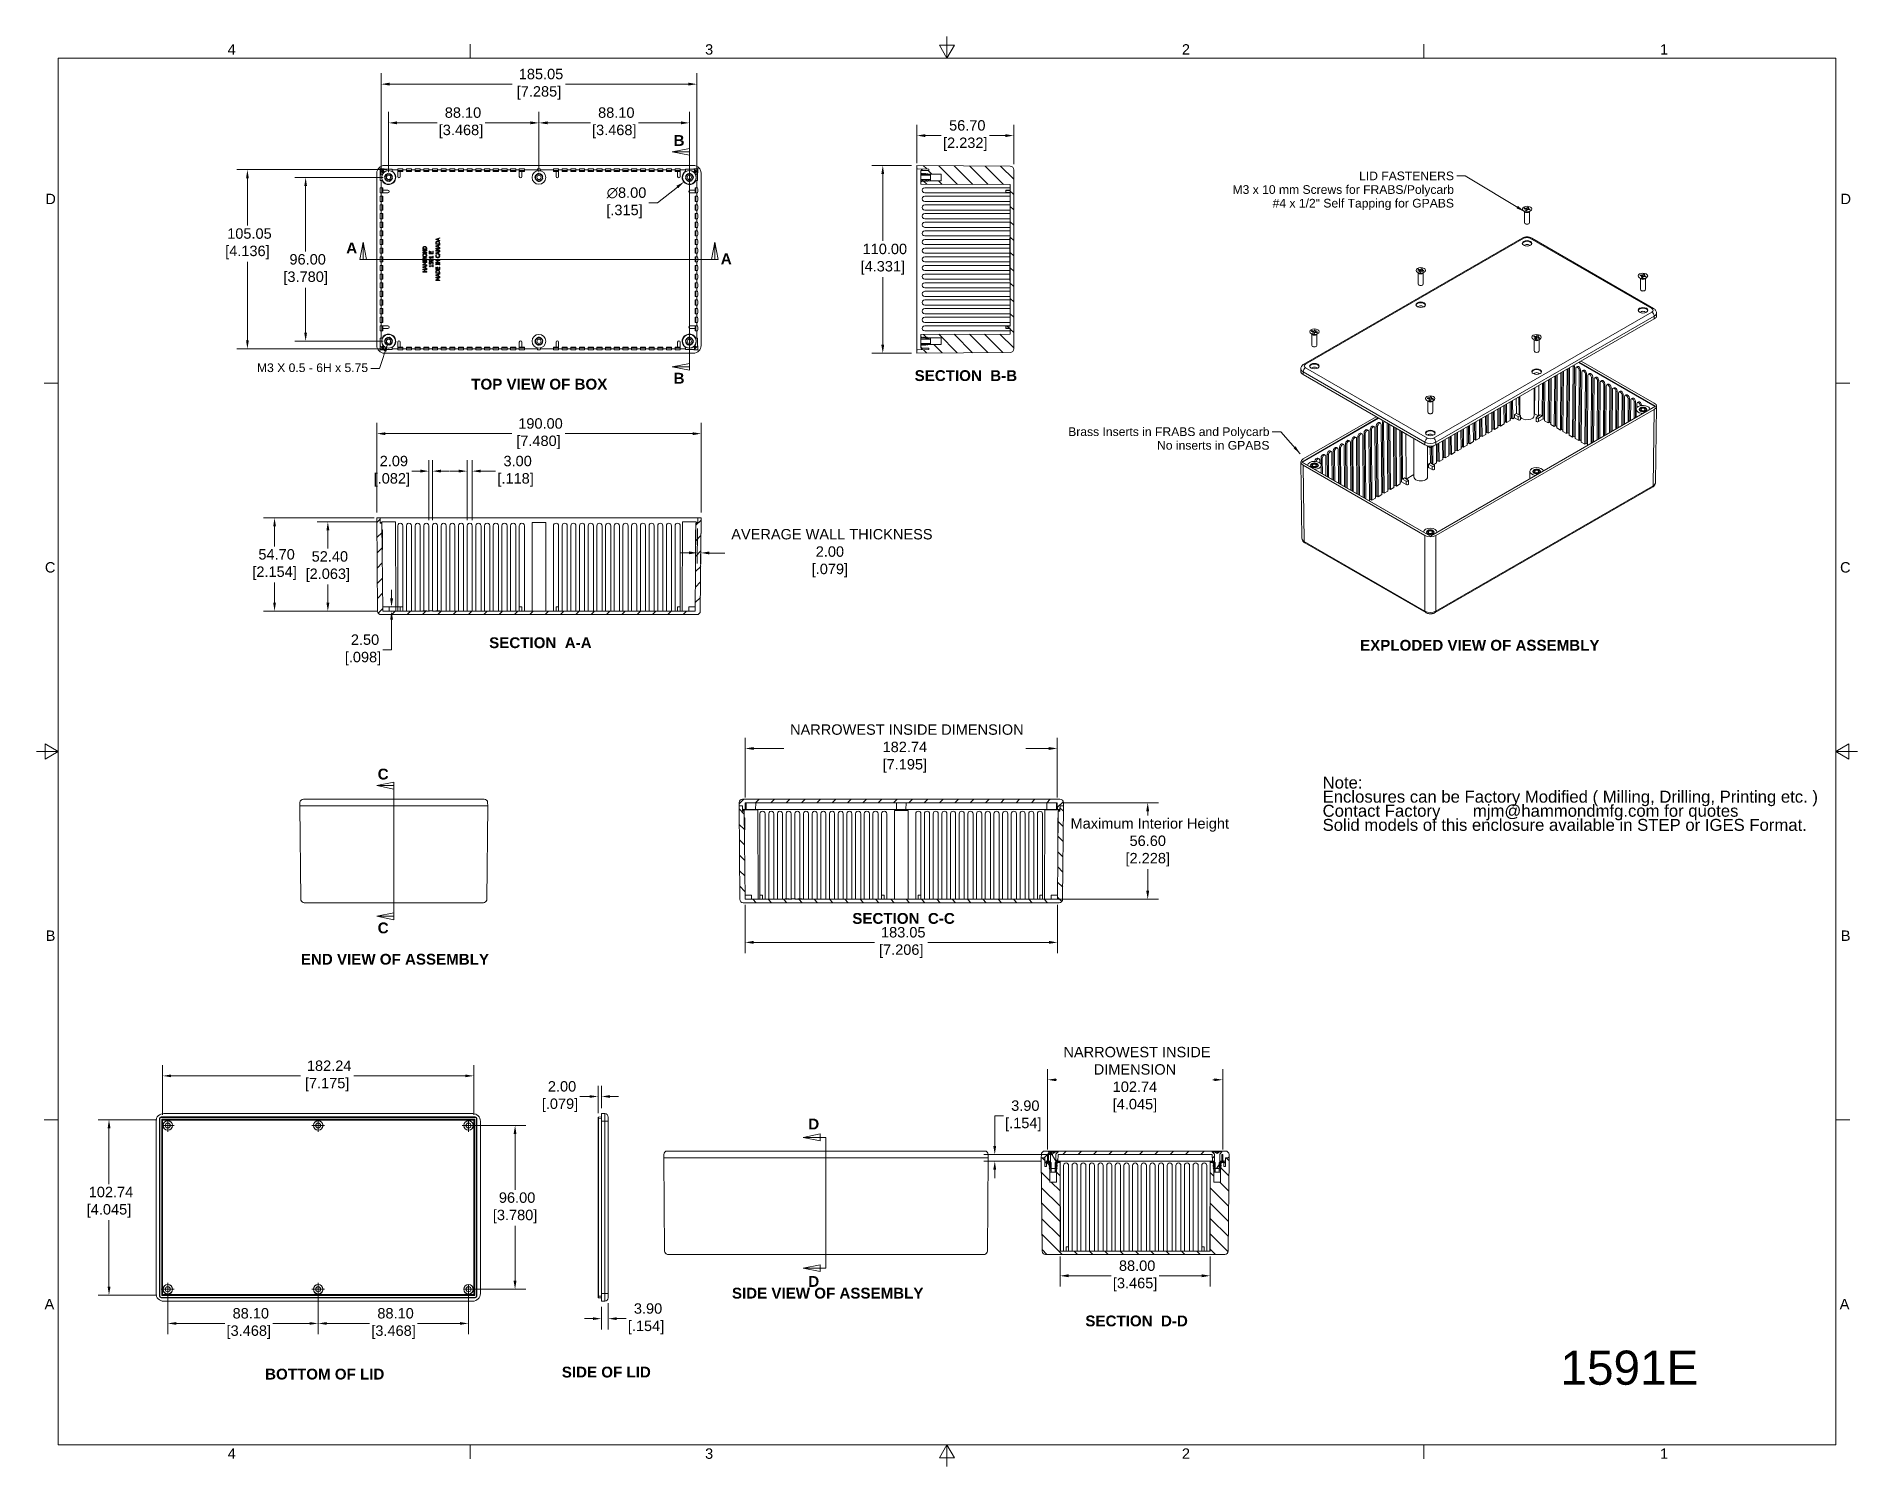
# Model space of a CAD drawing. Header units: millimetres. Extents: x 25 to 1092, y 13 to 851.
import ezdxf

# ---------------------------------------------------------------- set-up
doc = ezdxf.new("R2010")
doc.units = ezdxf.units.MM
doc.header["$LTSCALE"] = 2
for name, color, linetype, lineweight in [('Center Mark (ANSI)', 7, 'Continuous', 9), ('Dimension (ANSI)', 7, 'Continuous', 9), ('Hatch (ANSI)', 7, 'Continuous', 9), ('Section Line (ANSI)', 7, 'Continuous', 9), ('Sketch Geometry (ANSI)', 7, 'Continuous', 9), ('Symbol (ANSI)', 7, 'Continuous', 9), ('Visible (ANSI)', 7, 'Continuous', 18), ('Visible Narrow (ANSI)', 7, 'Continuous', 9)]:
    doc.layers.add(name, color=color, linetype=linetype, lineweight=lineweight)
doc.styles.add('Label Text (ANSI)', font='ARIALBD.TTF')
doc.styles.add('Note Text (ANSI)', font='ARIAL.TTF')
doc.dimstyles.new('Default - mm (ANSI)', dxfattribs={"dimscale": 2, "dimtxt": 3.05, "dimasz": 2.5, "dimexe": 3.175, "dimexo": 1.6002, "dimgap": 0.8, "dimtad": 0, "dimtih": 1, "dimtoh": 1, "dimrnd": 1e-08, "dimzin": 4, "dimdsep": 46, "dimtxsty": 'Note Text (ANSI)', "dimcen": 0.09, "dimdle": 10, "dimclrd": 256, "dimclre": 256, "dimclrt": 256, "dimadec": 1, "dimazin": 0, "dimtfac": 0.999344, "dimtofl": 0, "dimtmove": 0, "dimatfit": 3, "dimfxl": 1, "dimtolj": 1, "dimtzin": 0, "dimlwd": -1, "dimlwe": -1, "dimarcsym": 0})
doc.dimstyles.new('Default - mm (ANSI)$7', dxfattribs={"dimscale": 2, "dimtxt": 3.05, "dimasz": 2.5, "dimexe": 3.175, "dimexo": 1.6002, "dimgap": 0.8, "dimtad": 0, "dimtih": 1, "dimtoh": 1, "dimrnd": 1e-08, "dimzin": 4, "dimdsep": 46, "dimtxsty": 'Note Text (ANSI)', "dimcen": 0.09, "dimdle": 10, "dimclrd": 256, "dimclre": 256, "dimclrt": 256, "dimadec": 1, "dimazin": 0, "dimtfac": 0.999344, "dimtofl": 0, "dimtmove": 0, "dimatfit": 3, "dimfxl": 1, "dimtolj": 1, "dimtzin": 0, "dimlwd": -1, "dimlwe": -1, "dimarcsym": 0})
pattern_1 = [(315, (0, 0), (4.49013, 4.49013), [])]
pattern_2 = [(45, (0, 0), (-4.49013, 4.49013), [])]
pattern_3 = [(135, (0, 0), (-4.49013, -4.49013), [])]

msp = doc.modelspace()

# ---------------------------------------------------------------- texts
at = {"layer": 'Symbol (ANSI)', "color": 5, "true_color": 0x0000ff, "style": 'Note Text (ANSI)'}
for s, insert, char_height, width, attachment_point, line_spacing_factor in [('{LID FASTENERS\\PM3 x 10 mm Screws for FRABS/Polycarb\\P#4 x 1/2" Self Tapping for GPABS}', (855.78, 771.686), 5.08, 129.7491, 3, 0.944221), ('{Brass Inserts in FRABS and Polycarb\\PNo inserts in GPABS}', (747.707, 621.779), 5.08, 117.9319, 3, 0.944221), ('{\\fArial|b0|i0;\\H7.0000;Note:\\PEnclosures can be Factory Modified ( Milling, Drilling, Printing etc. )\\PContact Factory       mjm@hammondmfg.com for quotes\\PSolid models of this enclosure available in STEP or IGES Format.\\P}', (778.818, 417.094), 7, 295.46172, 1, 0.708166)]:
    msp.add_mtext(s, dxfattribs=dict(at, insert=insert, char_height=char_height, width=width, attachment_point=attachment_point, line_spacing_factor=line_spacing_factor))
at = {"layer": 'Symbol (ANSI)', "style": 'Note Text (ANSI)'}
for s, insert, char_height, width, attachment_point in [('{\\fArial|b0|i0;\\H5.0800;M3 X 0.5 - 6H x 5.75}', (219.678, 659.262), 5.08, 65.07202, 3), ('{\\fArial|b0|i0;\\H20.0000;1591E}', (958.564, 80.678), 20, 307.27775, 2)]:
    msp.add_mtext(s, dxfattribs=dict(at, insert=insert, char_height=char_height, width=width, attachment_point=attachment_point))
at = {"layer": 'Symbol (ANSI)', "char_height": 6.34, "attachment_point": 7, "style": 'Label Text (ANSI)'}
for s, insert in [('SECTION  B-B', (539.855, 648.839)), ('TOP VIEW OF BOX', (280.111, 643.811)), ('SECTION  A-A', (290.602, 492.295)), ('EXPLODED VIEW OF ASSEMBLY', (800.78, 490.789)), ('SECTION  C-C', (503.327, 330.71)), ('END VIEW OF ASSEMBLY', (180.293, 306.787)), ('SIDE VIEW OF ASSEMBLY', (432.812, 111.078)), ('SECTION  D-D', (639.86, 94.813)), ('BOTTOM OF LID', (159.367, 63.645))]:
    msp.add_mtext(s, dxfattribs=dict(at, insert=insert))
at = {"layer": 'Symbol (ANSI)', "insert": (333.146, 64.835), "char_height": 6.34, "attachment_point": 7, "line_spacing_factor": 2.978654, "style": 'Label Text (ANSI)'}
msp.add_mtext('SIDE OF LID', dxfattribs=at)

# ---------------------------------------------------------------- blocks, each defined once
blk = doc.blocks.new('2dTransSection0')
at = {"layer": 'Section Line (ANSI)', "linetype": 'Continuous'}
for p, q in [((117.38, 206.9), (112.38, 205.9)), ((117.38, 205.9), (112.38, 205.9)), ((112.38, 205.9), (117.38, 204.9)), ((117.38, 204.9), (117.38, 206.9)), ((117.38, 205.9), (117.38, 204.48)), ((117.38, 168.6), (112.38, 167.6)), ((117.38, 167.6), (112.38, 167.6)), ((112.38, 167.6), (117.38, 166.6)), ((117.38, 169.02), (117.38, 167.6)), ((117.38, 166.6), (117.38, 168.6))]:
    blk.add_line(p, q, dxfattribs=at)
at = {"layer": 'Section Line (ANSI)'}
blk.add_line((117.38, 205.9), (117.38, 167.6), dxfattribs=at)
at = {"layer": 'Section Line (ANSI)', "linetype": 'Continuous', "flags": 128}
for points in [[(117.38, 206.9), (112.38, 205.9), (117.38, 204.9), (117.38, 206.9)], [(117.38, 168.6), (112.38, 167.6), (117.38, 166.6), (117.38, 168.6)]]:
    blk.add_lwpolyline(points, dxfattribs=at)
at = {"layer": 'Section Line (ANSI)'}
for points in [[(117.38, 206.9), (112.38, 205.9), (117.38, 204.9), (117.38, 206.9)], [(117.38, 168.6), (112.38, 167.6), (117.38, 166.6), (117.38, 168.6)]]:
    blk.add_solid(points, dxfattribs=at)
at = {"layer": 'Section Line (ANSI)', "char_height": 3.17, "attachment_point": 7, "style": 'Label Text (ANSI)'}
for insert in [(112.65, 207.65), (112.65, 162.57)]:
    blk.add_mtext('C', dxfattribs=dict(at, insert=insert))
blk = doc.blocks.new('*D5')
at = {"layer": 'Defpoints', "color": 0}
for p in [(623.4, 433.6), (440.6, 401.6), (623.4, 401.6)]:
    blk.add_point(p, dxfattribs=at)
at = {"layer": 'Dimension (ANSI)'}
for p, q in [((440.6, 404.8), (440.6, 439.9)), ((623.4, 404.8), (623.4, 439.9)), ((445.6, 433.6), (463.2, 433.6)), ((618.4, 433.6), (604.9, 433.6))]:
    blk.add_line(p, q, dxfattribs=at)
for points in [[(445.6, 434.4), (445.6, 432.7), (440.6, 433.6)], [(618.4, 434.4), (618.4, 432.7), (623.4, 433.6)]]:
    blk.add_solid(points, dxfattribs=at)
at = {"layer": 'Dimension (ANSI)', "insert": (534.1, 447.7), "char_height": 6.1, "attachment_point": 2, "style": 'Note Text (ANSI)'}
blk.add_mtext('\\A1; {NARROWEST INSIDE DIMENSION\\P}182.74\\P[7.195]', dxfattribs=at)
blk = doc.blocks.new('*D6')
at = {"layer": 'Defpoints', "color": 0}
for p in [(356.4, 109.6), (360.3, 111.6), (356.4, 99.4)]:
    blk.add_point(p, dxfattribs=at)
at = {"layer": 'Dimension (ANSI)'}
for p, q in [((360.3, 108.4), (360.3, 93)), ((351.4, 99.4), (346.4, 99.4)), ((356.4, 106.4), (356.4, 93)), ((365.3, 99.4), (370.8, 99.4))]:
    blk.add_line(p, q, dxfattribs=at)
for points in [[(351.4, 100.2), (351.4, 98.6), (356.4, 99.4)], [(365.3, 100.2), (365.3, 98.6), (360.3, 99.4)]]:
    blk.add_solid(points, dxfattribs=at)
at = {"layer": 'Dimension (ANSI)', "insert": (382.5, 108.4), "char_height": 6.1, "attachment_point": 2, "style": 'Note Text (ANSI)'}
blk.add_mtext('\\A1; 3.90\\P[.154]', dxfattribs=at)
blk = doc.blocks.new('*D7')
at = {"layer": 'Defpoints', "color": 0}
for p in [(356.4, 229.6), (354.4, 216.6), (356.4, 219.6)]:
    blk.add_point(p, dxfattribs=at)
at = {"layer": 'Dimension (ANSI)'}
for p, q in [((354.4, 219.8), (354.4, 235.9)), ((356.4, 222.8), (356.4, 235.9)), ((349.4, 229.6), (343.8, 229.6)), ((361.4, 229.6), (366.4, 229.6))]:
    blk.add_line(p, q, dxfattribs=at)
for points in [[(349.4, 230.4), (349.4, 228.8), (354.4, 229.6)], [(361.4, 230.4), (361.4, 228.8), (356.4, 229.6)]]:
    blk.add_solid(points, dxfattribs=at)
at = {"layer": 'Dimension (ANSI)', "insert": (332.1, 238.6), "char_height": 6.1, "attachment_point": 2, "style": 'Note Text (ANSI)'}
blk.add_mtext('\\A1; 2.00\\P[.079]', dxfattribs=at)
blk = doc.blocks.new('*D8')
at = {"layer": 'Defpoints', "color": 0}
for p in [(190.4, 116.6), (278.5, 116.6), (190.4, 96.6)]:
    blk.add_point(p, dxfattribs=at)
at = {"layer": 'Dimension (ANSI)'}
for p, q in [((190.4, 113.4), (190.4, 90.3)), ((278.5, 113.4), (278.5, 90.3)), ((195.4, 96.6), (220.6, 96.6)), ((273.5, 96.6), (248.7, 96.6))]:
    blk.add_line(p, q, dxfattribs=at)
for points in [[(195.4, 97.4), (195.4, 95.8), (190.4, 96.6)], [(273.5, 97.4), (273.5, 95.8), (278.5, 96.6)]]:
    blk.add_solid(points, dxfattribs=at)
at = {"layer": 'Dimension (ANSI)', "insert": (234.6, 105.6), "char_height": 6.1, "attachment_point": 2, "style": 'Note Text (ANSI)'}
blk.add_mtext('\\A1; 88.10\\P[3.468]', dxfattribs=at)
blk = doc.blocks.new('*D9')
at = {"layer": 'Defpoints', "color": 0}
for p in [(102.3, 116.6), (190.4, 116.6), (102.3, 96.6)]:
    blk.add_point(p, dxfattribs=at)
at = {"layer": 'Dimension (ANSI)'}
for p, q in [((102.3, 113.4), (102.3, 90.3)), ((190.4, 113.4), (190.4, 90.3)), ((107.3, 96.6), (135.7, 96.6)), ((185.4, 96.6), (163.9, 96.6))]:
    blk.add_line(p, q, dxfattribs=at)
for points in [[(107.3, 97.4), (107.3, 95.8), (102.3, 96.6)], [(185.4, 97.4), (185.4, 95.8), (190.4, 96.6)]]:
    blk.add_solid(points, dxfattribs=at)
at = {"layer": 'Dimension (ANSI)', "insert": (149.8, 105.6), "char_height": 6.1, "attachment_point": 2, "style": 'Note Text (ANSI)'}
blk.add_mtext('\\A1; 88.10\\P[3.468]', dxfattribs=at)
blk = doc.blocks.new('*D10')
at = {"layer": 'Defpoints', "color": 0}
for p in [(278.5, 212.6), (278.5, 116.6), (305.8, 116.6)]:
    blk.add_point(p, dxfattribs=at)
at = {"layer": 'Dimension (ANSI)'}
for p, q in [((281.7, 212.6), (312.1, 212.6)), ((305.8, 207.6), (305.8, 175)), ((305.8, 121.6), (305.8, 153.8)), ((281.7, 116.6), (312.1, 116.6))]:
    blk.add_line(p, q, dxfattribs=at)
for points in [[(304.9, 207.6), (306.6, 207.6), (305.8, 212.6)], [(304.9, 121.6), (306.6, 121.6), (305.8, 116.6)]]:
    blk.add_solid(points, dxfattribs=at)
at = {"layer": 'Dimension (ANSI)', "insert": (305.8, 173.4), "char_height": 6.1, "attachment_point": 2, "style": 'Note Text (ANSI)'}
blk.add_mtext('\\A1; 96.00\\P[3.780]', dxfattribs=at)
blk = doc.blocks.new('*D11')
at = {"layer": 'Defpoints', "color": 0}
for p in [(67.9, 216), (99.1, 216), (99.1, 113.2)]:
    blk.add_point(p, dxfattribs=at)
at = {"layer": 'Dimension (ANSI)'}
for p, q in [((95.9, 216), (61.6, 216)), ((67.9, 211), (67.9, 178.3)), ((67.9, 118.2), (67.9, 157.1)), ((95.9, 113.2), (61.6, 113.2))]:
    blk.add_line(p, q, dxfattribs=at)
for points in [[(67.1, 211), (68.8, 211), (67.9, 216)], [(67.1, 118.2), (68.8, 118.2), (67.9, 113.2)]]:
    blk.add_solid(points, dxfattribs=at)
at = {"layer": 'Dimension (ANSI)', "insert": (67.9, 176.7), "char_height": 6.1, "attachment_point": 2, "style": 'Note Text (ANSI)'}
blk.add_mtext('\\A1; 102.74\\P[4.045]', dxfattribs=at)
blk = doc.blocks.new('*D12')
at = {"layer": 'Defpoints', "color": 0}
for p in [(281.6, 241.7), (99.3, 215.7), (281.6, 215.7)]:
    blk.add_point(p, dxfattribs=at)
at = {"layer": 'Dimension (ANSI)'}
for p, q in [((99.3, 218.9), (99.3, 248)), ((281.6, 218.9), (281.6, 248)), ((104.3, 241.7), (180.1, 241.7)), ((276.6, 241.7), (211.4, 241.7))]:
    blk.add_line(p, q, dxfattribs=at)
for points in [[(104.3, 242.5), (104.3, 240.9), (99.3, 241.7)], [(276.6, 242.5), (276.6, 240.9), (281.6, 241.7)]]:
    blk.add_solid(points, dxfattribs=at)
at = {"layer": 'Dimension (ANSI)', "insert": (195.7, 250.7), "char_height": 6.1, "attachment_point": 2, "style": 'Note Text (ANSI)'}
blk.add_mtext('\\A1; 182.24\\P[7.175]', dxfattribs=at)
blk = doc.blocks.new('2dTransSection1')
at = {"layer": 'Section Line (ANSI)', "linetype": 'Continuous'}
for p, q in [((203.94, 392.62), (198.94, 391.62)), ((203.94, 391.62), (198.94, 391.62)), ((198.94, 391.62), (203.94, 390.62)), ((203.94, 390.62), (203.94, 392.62)), ((203.94, 391.62), (203.94, 390.27)), ((203.94, 329.62), (198.94, 328.62)), ((203.94, 328.62), (198.94, 328.62)), ((198.94, 328.62), (203.94, 327.62)), ((203.94, 329.98), (203.94, 328.62)), ((203.94, 327.62), (203.94, 329.62))]:
    blk.add_line(p, q, dxfattribs=at)
at = {"layer": 'Section Line (ANSI)'}
blk.add_line((203.94, 391.62), (203.94, 328.62), dxfattribs=at)
at = {"layer": 'Section Line (ANSI)', "linetype": 'Continuous', "flags": 128}
for points in [[(203.94, 392.62), (198.94, 391.62), (203.94, 390.62), (203.94, 392.62)], [(203.94, 329.62), (198.94, 328.62), (203.94, 327.62), (203.94, 329.62)]]:
    blk.add_lwpolyline(points, dxfattribs=at)
at = {"layer": 'Section Line (ANSI)'}
for points in [[(203.94, 392.62), (198.94, 391.62), (203.94, 390.62), (203.94, 392.62)], [(203.94, 329.62), (198.94, 328.62), (203.94, 327.62), (203.94, 329.62)]]:
    blk.add_solid(points, dxfattribs=at)
at = {"layer": 'Section Line (ANSI)', "char_height": 3.17, "attachment_point": 7, "style": 'Label Text (ANSI)'}
for insert in [(199.33, 393.37), (199.33, 323.7)]:
    blk.add_mtext('B', dxfattribs=dict(at, insert=insert))
blk = doc.blocks.new('*D14')
at = {"layer": 'Defpoints', "color": 0}
for p in [(541.2, 792.8), (541.2, 773.5), (597.9, 772.8)]:
    blk.add_point(p, dxfattribs=at)
at = {"layer": 'Dimension (ANSI)'}
for p, q in [((541.2, 776.7), (541.2, 799.1)), ((546.2, 792.8), (555.4, 792.8)), ((592.9, 792.8), (583.6, 792.8)), ((597.9, 776), (597.9, 799.1))]:
    blk.add_line(p, q, dxfattribs=at)
for points in [[(546.2, 793.6), (546.2, 791.9), (541.2, 792.8)], [(592.9, 793.6), (592.9, 791.9), (597.9, 792.8)]]:
    blk.add_solid(points, dxfattribs=at)
at = {"layer": 'Dimension (ANSI)', "insert": (569.5, 801.8), "char_height": 6.1, "attachment_point": 2, "style": 'Note Text (ANSI)'}
blk.add_mtext('\\A1; 56.70\\P[2.232]', dxfattribs=at)
blk = doc.blocks.new('*D15')
at = {"layer": 'Defpoints', "color": 0}
for p in [(541.2, 775.2), (521.2, 665.2), (541.2, 665.2)]:
    blk.add_point(p, dxfattribs=at)
at = {"layer": 'Dimension (ANSI)'}
for p, q in [((538, 775.2), (514.8, 775.2)), ((521.2, 770.2), (521.2, 731)), ((521.2, 670.2), (521.2, 709.8)), ((538, 665.2), (514.8, 665.2))]:
    blk.add_line(p, q, dxfattribs=at)
for points in [[(520.3, 770.2), (522, 770.2), (521.2, 775.2)], [(520.3, 670.2), (522, 670.2), (521.2, 665.2)]]:
    blk.add_solid(points, dxfattribs=at)
at = {"layer": 'Dimension (ANSI)', "insert": (521.2, 729.4), "char_height": 6.1, "attachment_point": 2, "style": 'Note Text (ANSI)'}
blk.add_mtext('\\A1; 110.00\\P[4.331]', dxfattribs=at)
blk = doc.blocks.new('*D16')
at = {"layer": 'Defpoints', "color": 0}
for p in [(319.8, 800.2), (319.8, 768.2), (407.9, 768.2)]:
    blk.add_point(p, dxfattribs=at)
at = {"layer": 'Dimension (ANSI)'}
for p, q in [((319.8, 771.4), (319.8, 806.6)), ((324.8, 800.2), (349.9, 800.2)), ((402.9, 800.2), (378, 800.2)), ((407.9, 771.4), (407.9, 806.6))]:
    blk.add_line(p, q, dxfattribs=at)
for points in [[(324.8, 801.1), (324.8, 799.4), (319.8, 800.2)], [(402.9, 801.1), (402.9, 799.4), (407.9, 800.2)]]:
    blk.add_solid(points, dxfattribs=at)
at = {"layer": 'Dimension (ANSI)', "insert": (363.9, 809.3), "char_height": 6.1, "attachment_point": 2, "style": 'Note Text (ANSI)'}
blk.add_mtext('\\A1; 88.10\\P[3.468]', dxfattribs=at)
blk = doc.blocks.new('*D17')
at = {"layer": 'Defpoints', "color": 0}
for p in [(231.7, 800.2), (231.7, 768.2), (319.8, 768.2)]:
    blk.add_point(p, dxfattribs=at)
at = {"layer": 'Dimension (ANSI)'}
for p, q in [((231.7, 771.4), (231.7, 806.6)), ((236.7, 800.2), (260.1, 800.2)), ((314.8, 800.2), (288.2, 800.2)), ((319.8, 771.4), (319.8, 806.6))]:
    blk.add_line(p, q, dxfattribs=at)
for points in [[(236.7, 801.1), (236.7, 799.4), (231.7, 800.2)], [(314.8, 801.1), (314.8, 799.4), (319.8, 800.2)]]:
    blk.add_solid(points, dxfattribs=at)
at = {"layer": 'Dimension (ANSI)', "insert": (274.1, 809.3), "char_height": 6.1, "attachment_point": 2, "style": 'Note Text (ANSI)'}
blk.add_mtext('\\A1; 88.10\\P[3.468]', dxfattribs=at)
blk = doc.blocks.new('*D18')
at = {"layer": 'Defpoints', "color": 0}
for p in [(231.7, 768.2), (183.1, 672.2), (231.7, 672.2)]:
    blk.add_point(p, dxfattribs=at)
at = {"layer": 'Dimension (ANSI)'}
for p, q in [((228.5, 768.2), (176.7, 768.2)), ((183.1, 763.2), (183.1, 724.9)), ((183.1, 677.2), (183.1, 703.6)), ((228.5, 672.2), (176.7, 672.2))]:
    blk.add_line(p, q, dxfattribs=at)
for points in [[(182.3, 763.2), (183.9, 763.2), (183.1, 768.2)], [(182.3, 677.2), (183.9, 677.2), (183.1, 672.2)]]:
    blk.add_solid(points, dxfattribs=at)
at = {"layer": 'Dimension (ANSI)', "insert": (183.1, 723.3), "char_height": 6.1, "attachment_point": 2, "style": 'Note Text (ANSI)'}
blk.add_mtext('\\A1; 96.00\\P[3.780]', dxfattribs=at)
blk = doc.blocks.new('*D19')
at = {"layer": 'Defpoints', "color": 0}
for p in [(411, 770.8), (404.8, 765.7)]:
    blk.add_point(p, dxfattribs=at)
at = {"layer": 'Dimension (ANSI)'}
for p, q in [((407.7, 768.2), (408.1, 768.2)), ((407.9, 768.1), (407.9, 768.4)), ((389.2, 753.3), (400.9, 762.6)), ((384.1, 753.3), (389.2, 753.3))]:
    blk.add_line(p, q, dxfattribs=at)
blk.add_solid([(400.3, 763.3), (401.4, 762), (404.8, 765.7)], dxfattribs=at)
at = {"layer": 'Dimension (ANSI)', "insert": (369.9, 762.4), "char_height": 6.1, "attachment_point": 2, "style": 'Note Text (ANSI)'}
blk.add_mtext('\\A1; ∅8.00\\P[.315]', dxfattribs=at)
blk = doc.blocks.new('2dTransSection2')
at = {"layer": 'Section Line (ANSI)', "linetype": 'Continuous'}
for p, q in [((108.39, 365.12), (107.39, 360.12)), ((108.39, 360.12), (108.39, 365.12)), ((109.39, 360.12), (108.39, 365.12)), ((211.39, 365.12), (210.39, 360.12)), ((211.39, 360.12), (211.39, 365.12)), ((212.39, 360.12), (211.39, 365.12)), ((107.39, 360.12), (109.39, 360.12)), ((109.78, 360.12), (108.39, 360.12)), ((211.39, 360.12), (210, 360.12)), ((210.39, 360.12), (212.39, 360.12))]:
    blk.add_line(p, q, dxfattribs=at)
at = {"layer": 'Section Line (ANSI)'}
blk.add_line((211.39, 360.12), (108.39, 360.12), dxfattribs=at)
at = {"layer": 'Section Line (ANSI)', "linetype": 'Continuous', "flags": 128}
for points in [[(109.39, 360.12), (108.39, 365.12), (107.39, 360.12), (109.39, 360.12)], [(212.39, 360.12), (211.39, 365.12), (210.39, 360.12), (212.39, 360.12)]]:
    blk.add_lwpolyline(points, dxfattribs=at)
at = {"layer": 'Section Line (ANSI)'}
for points in [[(109.39, 360.12), (108.39, 365.12), (107.39, 360.12), (109.39, 360.12)], [(212.39, 360.12), (211.39, 365.12), (210.39, 360.12), (212.39, 360.12)]]:
    blk.add_solid(points, dxfattribs=at)
at = {"layer": 'Section Line (ANSI)', "char_height": 3.17, "attachment_point": 7, "style": 'Label Text (ANSI)'}
for insert in [(103.44, 361.87), (213.14, 358.7)]:
    blk.add_mtext('A', dxfattribs=dict(at, insert=insert))
blk = doc.blocks.new('*D21')
at = {"layer": 'Defpoints', "color": 0}
for p in [(414.8, 618.1), (224.8, 568.7), (414.8, 568.7)]:
    blk.add_point(p, dxfattribs=at)
at = {"layer": 'Dimension (ANSI)'}
for p, q in [((224.8, 571.9), (224.8, 624.4)), ((414.8, 571.9), (414.8, 624.4)), ((229.8, 618.1), (303.9, 618.1)), ((409.8, 618.1), (335.1, 618.1))]:
    blk.add_line(p, q, dxfattribs=at)
for points in [[(229.8, 618.9), (229.8, 617.2), (224.8, 618.1)], [(409.8, 618.9), (409.8, 617.2), (414.8, 618.1)]]:
    blk.add_solid(points, dxfattribs=at)
at = {"layer": 'Dimension (ANSI)', "insert": (319.5, 627.1), "char_height": 6.1, "attachment_point": 2, "style": 'Note Text (ANSI)'}
blk.add_mtext('\\A1; 190.00\\P[7.480]', dxfattribs=at)
blk = doc.blocks.new('*D22')
at = {"layer": 'Defpoints', "color": 0}
for p in [(412.7, 565.6), (414.8, 568.7), (414.6, 548.2)]:
    blk.add_point(p, dxfattribs=at)
at = {"layer": 'Dimension (ANSI)'}
for p, q in [((414.7, 565.5), (414.5, 541.8)), ((412.7, 562.4), (412.5, 541.9)), ((407.6, 548.2), (402.6, 548.3)), ((419.6, 548.1), (428.6, 548.1))]:
    blk.add_line(p, q, dxfattribs=at)
for points in [[(407.6, 549.1), (407.6, 547.4), (412.6, 548.2)], [(419.6, 549), (419.6, 547.3), (414.6, 548.2)]]:
    blk.add_solid(points, dxfattribs=at)
at = {"layer": 'Dimension (ANSI)', "insert": (490.2, 562.2), "char_height": 6.1, "attachment_point": 2, "style": 'Note Text (ANSI)'}
blk.add_mtext('\\A1; {AVERAGE WALL THICKNESS\\P}2.00\\P[.079]', dxfattribs=at)
blk = doc.blocks.new('*D23')
at = {"layer": 'Defpoints', "color": 0}
for p in [(257.4, 596.1), (255.3, 564.1), (257.4, 564.1)]:
    blk.add_point(p, dxfattribs=at)
at = {"layer": 'Dimension (ANSI)'}
for p, q in [((255.3, 567.3), (255.3, 602.5)), ((257.4, 567.3), (257.4, 602.5)), ((250.3, 596.1), (245.3, 596.1)), ((262.4, 596.1), (267.4, 596.1))]:
    blk.add_line(p, q, dxfattribs=at)
for points in [[(250.3, 597), (250.3, 595.3), (255.3, 596.1)], [(262.4, 597), (262.4, 595.3), (257.4, 596.1)]]:
    blk.add_solid(points, dxfattribs=at)
at = {"layer": 'Dimension (ANSI)', "insert": (233.6, 605.1), "char_height": 6.1, "attachment_point": 2, "style": 'Note Text (ANSI)'}
blk.add_mtext('\\A1; 2.09\\P[.082]', dxfattribs=at)
blk = doc.blocks.new('*D24')
at = {"layer": 'Defpoints', "color": 0}
for p in [(277.7, 596.1), (277.7, 564.1), (280.7, 564.1)]:
    blk.add_point(p, dxfattribs=at)
at = {"layer": 'Dimension (ANSI)'}
for p, q in [((277.7, 567.3), (277.7, 602.5)), ((280.7, 567.3), (280.7, 602.5)), ((272.7, 596.1), (267.7, 596.1)), ((285.7, 596.1), (294.4, 596.1))]:
    blk.add_line(p, q, dxfattribs=at)
for points in [[(272.7, 597), (272.7, 595.3), (277.7, 596.1)], [(285.7, 597), (285.7, 595.3), (280.7, 596.1)]]:
    blk.add_solid(points, dxfattribs=at)
at = {"layer": 'Dimension (ANSI)', "insert": (306.1, 605.1), "char_height": 6.1, "attachment_point": 2, "style": 'Note Text (ANSI)'}
blk.add_mtext('\\A1; 3.00\\P[.118]', dxfattribs=at)
blk = doc.blocks.new('Borders Default Border')
at = {"layer": 'Sketch Geometry (ANSI)'}
for p, q in [((139.7, 419.1), (139.7, 423.17)), ((419.1, 419.1), (419.1, 423.17)), ((19.05, 323.85), (14.98, 323.85)), ((539.75, 323.85), (543.82, 323.85)), ((19.05, 107.95), (14.98, 107.95)), ((539.75, 107.95), (543.82, 107.95)), ((139.7, 12.7), (139.7, 8.63)), ((419.1, 12.7), (419.1, 8.63))]:
    blk.add_line(p, q, dxfattribs=at)
at = {"layer": 'Sketch Geometry (ANSI)', "flags": 128}
for points in [[(279.4, 425.45), (279.4, 419.1), (277.2, 422.91), (281.6, 422.91), (279.4, 419.1)], [(19.05, 12.7), (19.05, 419.1), (539.75, 419.1), (539.75, 12.7), (19.05, 12.7)], [(12.7, 215.9), (19.05, 215.9), (15.24, 218.1), (15.24, 213.7), (19.05, 215.9)], [(546.1, 215.9), (539.75, 215.9), (543.56, 218.1), (543.56, 213.7), (539.75, 215.9)], [(279.4, 6.35), (279.4, 12.7), (277.2, 8.89), (281.6, 8.89), (279.4, 12.7)]]:
    blk.add_lwpolyline(points, dxfattribs=at)
at = {"layer": 'Symbol (ANSI)', "char_height": 3.05, "attachment_point": 7, "style": 'Note Text (ANSI)'}
for s, insert in [('4', (68.72, 420.12)), ('3', (208.55, 420.06)), ('2', (348.2, 420.12)), ('1', (488.25, 420.12)), ('D', (15.31, 376.3)), ('D', (541.1, 376.3)), ('C', (15.19, 268.3)), ('C', (540.97, 268.3)), ('B', (15.42, 160.4)), ('B', (541.2, 160.4)), ('A', (15.08, 52.45)), ('A', (540.86, 52.45)), ('4', (68.72, 8.63)), ('3', (208.55, 8.58)), ('2', (348.2, 8.63)), ('1', (488.25, 8.63))]:
    blk.add_mtext(s, dxfattribs=dict(at, insert=insert))
blk = doc.blocks.new('2dTransSection3')
at = {"layer": 'Section Line (ANSI)', "linetype": 'Continuous'}
for p, q in [((242.3, 103.82), (237.3, 102.82)), ((242.3, 102.82), (237.3, 102.82)), ((237.3, 102.82), (242.3, 101.82)), ((242.3, 101.82), (242.3, 103.82)), ((243.96, 102.82), (242.3, 102.82)), ((243.96, 102.82), (243.96, 101.4)), ((242.3, 65.52), (237.3, 64.52)), ((242.3, 64.52), (237.3, 64.52)), ((237.3, 64.52), (242.3, 63.52)), ((242.3, 63.52), (242.3, 65.52)), ((243.96, 64.52), (242.3, 64.52)), ((243.96, 65.94), (243.96, 64.52))]:
    blk.add_line(p, q, dxfattribs=at)
at = {"layer": 'Section Line (ANSI)'}
blk.add_line((243.96, 102.82), (243.96, 64.52), dxfattribs=at)
at = {"layer": 'Section Line (ANSI)', "linetype": 'Continuous', "flags": 128}
for points in [[(242.3, 103.82), (237.3, 102.82), (242.3, 101.82), (242.3, 103.82)], [(242.3, 65.52), (237.3, 64.52), (242.3, 63.52), (242.3, 65.52)]]:
    blk.add_lwpolyline(points, dxfattribs=at)
at = {"layer": 'Section Line (ANSI)'}
for points in [[(242.3, 103.82), (237.3, 102.82), (242.3, 101.82), (242.3, 103.82)], [(242.3, 65.52), (237.3, 64.52), (242.3, 63.52), (242.3, 65.52)]]:
    blk.add_solid(points, dxfattribs=at)
at = {"layer": 'Section Line (ANSI)', "char_height": 3.17, "attachment_point": 7, "style": 'Label Text (ANSI)'}
for insert in [(238.77, 105.15), (238.77, 59.02)]:
    blk.add_mtext('D', dxfattribs=dict(at, insert=insert))
blk = doc.blocks.new('*D27')
at = {"layer": 'Defpoints', "color": 0}
for p in [(720.4, 239.4), (617.7, 195.4), (720.4, 195.4)]:
    blk.add_point(p, dxfattribs=at)
at = {"layer": 'Dimension (ANSI)'}
for p, q in [((617.7, 198.6), (617.7, 245.7)), ((720.4, 198.6), (720.4, 245.7)), ((622.7, 239.4), (623.2, 239.4)), ((715.4, 239.4), (714.5, 239.4))]:
    blk.add_line(p, q, dxfattribs=at)
for points in [[(622.7, 240.2), (622.7, 238.6), (617.7, 239.4)], [(715.4, 240.2), (715.4, 238.6), (720.4, 239.4)]]:
    blk.add_solid(points, dxfattribs=at)
at = {"layer": 'Dimension (ANSI)', "insert": (668.9, 258.7), "char_height": 6.1, "attachment_point": 2, "style": 'Note Text (ANSI)'}
blk.add_mtext('\\A1; {NARROWEST INSIDE\\PDIMENSION\\P}102.74\\P[4.045]', dxfattribs=at)
blk = doc.blocks.new('*D28')
at = {"layer": 'Defpoints', "color": 0}
for p in [(623.1, 401.8), (606.7, 345.2), (676.4, 345.2)]:
    blk.add_point(p, dxfattribs=at)
at = {"layer": 'Dimension (ANSI)'}
for p, q in [((626.3, 401.8), (682.7, 401.8)), ((676.4, 396.8), (676.4, 394.3)), ((676.4, 350.2), (676.4, 362.9)), ((609.9, 345.2), (682.7, 345.2))]:
    blk.add_line(p, q, dxfattribs=at)
for points in [[(675.5, 396.8), (677.2, 396.8), (676.4, 401.8)], [(675.5, 350.2), (677.2, 350.2), (676.4, 345.2)]]:
    blk.add_solid(points, dxfattribs=at)
at = {"layer": 'Dimension (ANSI)', "insert": (676.4, 392.7), "char_height": 6.1, "attachment_point": 2, "style": 'Note Text (ANSI)'}
blk.add_mtext('\\A1; {Maximum Interior Height\\P}56.60\\P[2.228]', dxfattribs=at)
blk = doc.blocks.new('*D29')
at = {"layer": 'Defpoints', "color": 0}
for p in [(440.5, 345.2), (623.5, 345.2), (623.5, 319.9)]:
    blk.add_point(p, dxfattribs=at)
at = {"layer": 'Dimension (ANSI)'}
for p, q in [((440.5, 342), (440.5, 313.6)), ((623.5, 342), (623.5, 313.6)), ((445.5, 319.9), (516.4, 319.9)), ((618.5, 319.9), (547.6, 319.9))]:
    blk.add_line(p, q, dxfattribs=at)
for points in [[(445.5, 320.8), (445.5, 319.1), (440.5, 319.9)], [(618.5, 320.8), (618.5, 319.1), (623.5, 319.9)]]:
    blk.add_solid(points, dxfattribs=at)
at = {"layer": 'Dimension (ANSI)', "insert": (532, 328.9), "char_height": 6.1, "attachment_point": 2, "style": 'Note Text (ANSI)'}
blk.add_mtext('\\A1; 183.05\\P[7.206]', dxfattribs=at)
blk = doc.blocks.new('*D30')
at = {"layer": 'Defpoints', "color": 0}
for p in [(625, 139), (713, 139), (713, 124.5)]:
    blk.add_point(p, dxfattribs=at)
at = {"layer": 'Dimension (ANSI)'}
for p, q in [((625, 135.8), (625, 118.2)), ((713, 135.8), (713, 118.2)), ((630, 124.5), (655, 124.5)), ((708, 124.5), (683.1, 124.5))]:
    blk.add_line(p, q, dxfattribs=at)
for points in [[(630, 125.4), (630, 123.7), (625, 124.5)], [(708, 125.4), (708, 123.7), (713, 124.5)]]:
    blk.add_solid(points, dxfattribs=at)
at = {"layer": 'Dimension (ANSI)', "insert": (669, 133.5), "char_height": 6.1, "attachment_point": 2, "style": 'Note Text (ANSI)'}
blk.add_mtext('\\A1; 88.00\\P[3.465]', dxfattribs=at)
blk = doc.blocks.new('*D31')
at = {"layer": 'Defpoints', "color": 0}
for p in [(623.9, 195.6), (586.8, 191.7), (617.3, 191.7)]:
    blk.add_point(p, dxfattribs=at)
at = {"layer": 'Dimension (ANSI)'}
for p, q in [((586.8, 200.6), (586.8, 218.3)), ((586.8, 218.3), (591.8, 218.3)), ((620.7, 195.6), (580.4, 195.6)), ((614.1, 191.7), (580.4, 191.7)), ((586.8, 186.7), (586.8, 181.7))]:
    blk.add_line(p, q, dxfattribs=at)
for points in [[(585.9, 200.6), (587.6, 200.6), (586.8, 195.6)], [(585.9, 186.7), (587.6, 186.7), (586.8, 191.7)]]:
    blk.add_solid(points, dxfattribs=at)
at = {"layer": 'Dimension (ANSI)', "insert": (603.5, 227.3), "char_height": 6.1, "attachment_point": 2, "style": 'Note Text (ANSI)'}
blk.add_mtext('\\A1; 3.90\\P[.154]', dxfattribs=at)
blk = doc.blocks.new('*D32')
at = {"layer": 'Defpoints', "color": 0}
for p in [(228.2, 516.5), (228.3, 514), (233.4, 516.5)]:
    blk.add_point(p, dxfattribs=at)
at = {"layer": 'Dimension (ANSI)'}
for p, q in [((233.4, 521.5), (233.4, 526.5)), ((231.4, 516.5), (239.8, 516.5)), ((231.5, 514), (239.8, 514)), ((233.4, 509), (233.4, 491.4)), ((233.4, 491.4), (228.4, 491.4))]:
    blk.add_line(p, q, dxfattribs=at)
for points in [[(232.6, 521.5), (234.3, 521.5), (233.4, 516.5)], [(232.6, 509), (234.3, 509), (233.4, 514)]]:
    blk.add_solid(points, dxfattribs=at)
at = {"layer": 'Dimension (ANSI)', "insert": (216.7, 500.4), "char_height": 6.1, "attachment_point": 2, "style": 'Note Text (ANSI)'}
blk.add_mtext('\\A1; 2.50\\P[.098]', dxfattribs=at)
blk = doc.blocks.new('*D33')
at = {"layer": 'Defpoints', "color": 0}
for p in [(196.1, 566.4), (227.7, 566.4), (228.3, 514)]:
    blk.add_point(p, dxfattribs=at)
at = {"layer": 'Dimension (ANSI)'}
for p, q in [((224.5, 566.4), (189.8, 566.4)), ((196.1, 561.4), (196.1, 550.8)), ((196.1, 519), (196.1, 529.6)), ((225.1, 514), (189.8, 514))]:
    blk.add_line(p, q, dxfattribs=at)
for points in [[(195.3, 561.4), (197, 561.4), (196.1, 566.4)], [(195.3, 519), (197, 519), (196.1, 514)]]:
    blk.add_solid(points, dxfattribs=at)
at = {"layer": 'Dimension (ANSI)', "insert": (196.1, 549.2), "char_height": 6.1, "attachment_point": 2, "style": 'Note Text (ANSI)'}
blk.add_mtext('\\A1; 52.40\\P[2.063]', dxfattribs=at)
blk = doc.blocks.new('*D34')
at = {"layer": 'Defpoints', "color": 0}
for p in [(226.5, 568.7), (164.9, 514), (228.3, 514)]:
    blk.add_point(p, dxfattribs=at)
at = {"layer": 'Dimension (ANSI)'}
for p, q in [((223.3, 568.7), (158.5, 568.7)), ((164.9, 563.7), (164.9, 552)), ((164.9, 519), (164.9, 530.8)), ((225.1, 514), (158.5, 514))]:
    blk.add_line(p, q, dxfattribs=at)
for points in [[(164.1, 563.7), (165.7, 563.7), (164.9, 568.7)], [(164.1, 519), (165.7, 519), (164.9, 514)]]:
    blk.add_solid(points, dxfattribs=at)
at = {"layer": 'Dimension (ANSI)', "insert": (164.9, 550.4), "char_height": 6.1, "attachment_point": 2, "style": 'Note Text (ANSI)'}
blk.add_mtext('\\A1; 54.70\\P[2.154]', dxfattribs=at)
blk = doc.blocks.new('*D35')
at = {"layer": 'Defpoints', "color": 0}
for p in [(233.8, 772.8), (149, 667.7), (233.8, 667.7)]:
    blk.add_point(p, dxfattribs=at)
at = {"layer": 'Dimension (ANSI)'}
for p, q in [((230.6, 772.8), (142.7, 772.8)), ((149, 767.8), (149, 740)), ((149, 672.7), (149, 718.8)), ((230.6, 667.7), (142.7, 667.7))]:
    blk.add_line(p, q, dxfattribs=at)
for points in [[(148.2, 767.8), (149.8, 767.8), (149, 772.8)], [(148.2, 672.7), (149.8, 672.7), (149, 667.7)]]:
    blk.add_solid(points, dxfattribs=at)
at = {"layer": 'Dimension (ANSI)', "insert": (149, 738.4), "char_height": 6.1, "attachment_point": 2, "style": 'Note Text (ANSI)'}
blk.add_mtext('\\A1; 105.05\\P[4.136]', dxfattribs=at)
blk = doc.blocks.new('*D36')
at = {"layer": 'Defpoints', "color": 0}
for p in [(227.3, 822.9), (227.3, 766.4), (412.3, 766.4)]:
    blk.add_point(p, dxfattribs=at)
at = {"layer": 'Dimension (ANSI)'}
for p, q in [((227.3, 769.6), (227.3, 829.3)), ((232.3, 822.9), (304.1, 822.9)), ((407.3, 822.9), (335.4, 822.9)), ((412.3, 769.6), (412.3, 829.3))]:
    blk.add_line(p, q, dxfattribs=at)
for points in [[(232.3, 823.8), (232.3, 822.1), (227.3, 822.9)], [(407.3, 823.8), (407.3, 822.1), (412.3, 822.9)]]:
    blk.add_solid(points, dxfattribs=at)
at = {"layer": 'Dimension (ANSI)', "insert": (319.8, 831.9), "char_height": 6.1, "attachment_point": 2, "style": 'Note Text (ANSI)'}
blk.add_mtext('\\A1; 185.05\\P[7.285]', dxfattribs=at)

# ---------------------------------------------------------------- dimensions: what is measured, and where the dimension line sits
at = {"layer": 'Dimension (ANSI)'}
for base, p1, p2, angle, text, override, picture, middle in [((227.2519, 822.9237), (412.2971, 766.4354), (227.2519, 766.4354), 180, ' <>\\X[7.285]', {"dimtih": 0, "dimtoh": 0, "dimdec": 2, "dimpost": '\\X', "dimtp": 0, "dimtm": 0, "dimtdec": 2, "dimatfit": 1, "dimtvp": -0.25}, '*D36', (319.7745, 822.9237)), ((231.675, 800.247), (319.775, 768.247), (231.675, 768.247), 180, ' <>\\X[3.468]', {"dimtih": 0, "dimtoh": 0, "dimdec": 2, "dimpost": '\\X', "dimtp": 0, "dimtm": 0, "dimtdec": 2, "dimatfit": 1, "dimtvp": -0.25}, '*D17', (274.125, 800.247)), ((319.775, 800.247), (407.875, 768.247), (319.775, 768.247), 180, ' <>\\X[3.468]', {"dimtih": 0, "dimtoh": 0, "dimdec": 2, "dimpost": '\\X', "dimtp": 0, "dimtm": 0, "dimtdec": 2, "dimatfit": 1, "dimtvp": -0.25}, '*D16', (363.95, 800.247)), ((149.0058, 667.724), (233.8357, 772.7691), (233.8357, 667.724), 270, ' <>\\X[4.136]', {"dimdec": 2, "dimpost": '\\X', "dimtp": 0, "dimtm": 0, "dimtdec": 2, "dimatfit": 1, "dimtvp": -0.25}, '*D35', (149.0058, 729.4256)), ((183.085, 672.247), (231.675, 768.247), (231.675, 672.247), 90, ' <>\\X[3.780]', {"dimdec": 2, "dimpost": '\\X', "dimtp": 0, "dimtm": 0, "dimtdec": 2, "dimatfit": 1, "dimtvp": -0.25}, '*D18', (183.085, 714.246)), ((521.156, 665.247), (541.156, 775.247), (541.156, 665.247), 90, ' <>\\X[4.331]', {"dimdec": 2, "dimpost": '\\X', "dimtp": 0, "dimtm": 0, "dimtdec": 2, "dimatfit": 1, "dimtvp": -0.25}, '*D15', (521.156, 720.397)), ((414.775, 618.08), (224.775, 568.73), (414.775, 568.73), 180, ' <>\\X[7.480]', {"dimtih": 0, "dimtoh": 0, "dimdec": 2, "dimpost": '\\X', "dimtp": 0, "dimtm": 0, "dimtdec": 2, "dimatfit": 1, "dimtvp": -0.25}, '*D21', (319.525, 618.08)), ((257.382, 596.139), (255.292, 564.139), (257.382, 564.139), 180, ' <>\\X[.082]', {"dimtih": 0, "dimtoh": 0, "dimdec": 2, "dimpost": '\\X', "dimtp": 0, "dimtm": 0, "dimtdec": 2, "dimatfit": 1, "dimtvp": -0.25}, '*D23', (233.598, 596.139)), ((277.739, 596.139), (280.739, 564.139), (277.739, 564.139), 180, ' <>\\X[.118]', {"dimtih": 0, "dimtoh": 0, "dimdec": 2, "dimpost": '\\X', "dimtp": 0, "dimtm": 0, "dimtdec": 2, "dimatfit": 1, "dimtvp": -0.25}, '*D24', (306.101, 596.139)), ((164.892, 514.03), (226.527, 568.73), (228.252, 514.03), 90, ' <>\\X[2.154]', {"dimdec": 2, "dimpost": '\\X', "dimtp": 0, "dimtm": 0, "dimtdec": 2, "dimatfit": 1, "dimtvp": -0.25}, '*D34', (164.892, 541.38)), ((196.134, 566.43), (228.252, 514.03), (227.675, 566.43), 90, ' <>\\X[2.063]', {"dimdec": 2, "dimpost": '\\X', "dimtp": 0, "dimtm": 0, "dimtdec": 2, "dimatfit": 1, "dimtvp": -0.25}, '*D33', (196.134, 540.23)), ((414.595, 548.186), (412.747, 565.63), (414.775, 568.73), 359.5, ' {AVERAGE WALL THICKNESS\\P}<>\\X[.079]', {"dimdec": 2, "dimpost": '\\X', "dimtp": 0, "dimtm": 0, "dimtdec": 2, "dimatfit": 1, "dimtvp": -0.333333}, '*D22', (490.166, 548.063)), ((233.42, 516.53), (228.252, 514.03), (228.23, 516.53), 90, ' <>\\X[.098]', {"dimdec": 2, "dimpost": '\\X', "dimtp": 0, "dimtm": 0, "dimtdec": 2, "dimatfit": 1, "dimtvp": -0.25}, '*D32', (216.725, 491.42)), ((623.373, 433.552), (440.631, 401.552), (623.373, 401.552), 180, ' {NARROWEST INSIDE DIMENSION\\P}<>\\X[7.195]', {"dimtih": 0, "dimtoh": 0, "dimdec": 2, "dimpost": '\\X', "dimtp": 0, "dimtm": 0, "dimtdec": 2, "dimatfit": 1, "dimtvp": -0.333333}, '*D5', (534.068, 433.552)), ((676.358, 345.198), (623.123, 401.798), (606.663, 345.198), 270, ' {Maximum Interior Height\\P}<>\\X[2.228]', {"dimdec": 2, "dimpost": '\\X', "dimtp": 0, "dimtm": 0, "dimtdec": 2, "dimatfit": 1, "dimtvp": -0.333333}, '*D28', (676.358, 378.578)), ((623.52481, 319.92779), (440.47976, 345.19779), (623.52481, 345.19779), 180, ' <>\\X[7.206]', {"dimtih": 0, "dimtoh": 0, "dimdec": 2, "dimpost": '\\X', "dimtp": 0, "dimtm": 0, "dimtdec": 2, "dimatfit": 1, "dimtvp": -0.25}, '*D29', (532.00229, 319.92779)), ((720.397, 239.397), (617.655, 195.397), (720.397, 195.397), 180, ' {NARROWEST INSIDE\\PDIMENSION\\P}<>\\X[4.045]', {"dimtih": 0, "dimtoh": 0, "dimdec": 2, "dimpost": '\\X', "dimtp": 0, "dimtm": 0, "dimtdec": 2, "dimatfit": 1, "dimtvp": -0.375}, '*D27', (668.876, 239.397)), ((281.571, 241.7), (99.328, 215.736), (281.571, 215.736), 180, ' <>\\X[7.175]', {"dimtih": 0, "dimtoh": 0, "dimdec": 2, "dimpost": '\\X', "dimtp": 0, "dimtm": 0, "dimtdec": 2, "dimatfit": 1, "dimtvp": -0.25}, '*D12', (195.746, 241.7)), ((356.373, 229.584), (354.373, 216.584), (356.373, 219.615), 180, ' <>\\X[.079]', {"dimtih": 0, "dimtoh": 0, "dimdec": 2, "dimpost": '\\X', "dimtp": 0, "dimtm": 0, "dimtdec": 2, "dimatfit": 1, "dimtvp": -0.25}, '*D7', (332.123, 229.584)), ((586.762, 191.743), (623.859, 195.643), (617.345, 191.743), 270, ' <>\\X[.154]', {"dimdec": 2, "dimpost": '\\X', "dimtp": 0, "dimtm": 0, "dimtdec": 2, "dimatfit": 1, "dimtvp": -0.25}, '*D31', (603.456, 218.253)), ((67.949, 215.986), (99.078, 113.243), (99.078, 215.986), 90, ' <>\\X[4.045]', {"dimdec": 2, "dimpost": '\\X', "dimtp": 0, "dimtm": 0, "dimtdec": 2, "dimatfit": 1, "dimtvp": -0.25}, '*D11', (67.949, 167.689)), ((305.753, 116.615), (278.55, 212.615), (278.55, 116.615), 90, ' <>\\X[3.780]', {"dimdec": 2, "dimpost": '\\X', "dimtp": 0, "dimtm": 0, "dimtdec": 2, "dimatfit": 1, "dimtvp": -0.25}, '*D10', (305.753, 164.365)), ((713.026, 124.522), (625.026, 139.043), (713.026, 139.043), 180, ' <>\\X[3.465]', {"dimtih": 0, "dimtoh": 0, "dimdec": 2, "dimpost": '\\X', "dimtp": 0, "dimtm": 0, "dimtdec": 2, "dimatfit": 1, "dimtvp": -0.25}, '*D30', (669.026, 124.522)), ((102.35, 96.615), (190.45, 116.615), (102.35, 116.615), 180, ' <>\\X[3.468]', {"dimtih": 0, "dimtoh": 0, "dimdec": 2, "dimpost": '\\X', "dimtp": 0, "dimtm": 0, "dimtdec": 2, "dimatfit": 1, "dimtvp": -0.25}, '*D9', (149.813, 96.615)), ((190.45, 96.615), (278.55, 116.615), (190.45, 116.615), 180, ' <>\\X[3.468]', {"dimtih": 0, "dimtoh": 0, "dimdec": 2, "dimpost": '\\X', "dimtp": 0, "dimtm": 0, "dimtdec": 2, "dimatfit": 1, "dimtvp": -0.25}, '*D8', (234.625, 96.615))]:
    dim = msp.add_linear_dim(base=base, p1=p1, p2=p2, angle=angle, text=text, dimstyle='Default - mm (ANSI)', override=override, dxfattribs=at)
    dim.commit()
    dim.dimension.update_dxf_attribs({"geometry": picture, "text_midpoint": middle, "dimtype": 160})
for base, p1, p2, text, picture, middle in [((541.156, 792.769), (597.856, 772.769), (541.156, 773.494), ' <>\\X[2.232]', '*D14', (569.506, 792.769)), ((356.373, 99.398), (360.273, 111.648), (356.373, 109.615), ' <>\\X[.154]', '*D6', (382.522, 99.398))]:
    dim = msp.add_linear_dim(base=base, p1=p1, p2=p2, text=text, dimstyle='Default - mm (ANSI)', override={"dimtih": 0, "dimtoh": 0, "dimdec": 2, "dimpost": '\\X', "dimtp": 0, "dimtm": 0, "dimtdec": 2, "dimatfit": 1, "dimtvp": -0.25}, dxfattribs=at)
    dim.commit()
    dim.dimension.update_dxf_attribs({"geometry": picture, "text_midpoint": middle, "dimtype": 160})
dim = msp.add_diameter_dim_2p(p1=(410.993, 770.751), p2=(404.756, 765.742), text=' <>\\X[.315]', dimstyle='Default - mm (ANSI)', override={"dimdec": 2, "dimpost": '\\X', "dimtp": 0, "dimtm": 0, "dimtdec": 2, "dimtvp": -0.25}, dxfattribs=at)
dim.commit()
dim.dimension.update_dxf_attribs({"geometry": '*D19', "text_midpoint": (369.926, 753.273), "dimtype": 163})

# ---------------------------------------------------------------- hatches: boundary and pattern name
at = {"layer": 'Hatch (ANSI)'}
h = msp.add_hatch(dxfattribs=at)
h.set_pattern_fill('ANSI31', color=256, scale=50.8, angle=90, style=0)
h.set_pattern_definition(pattern_3)
edge = h.paths.add_edge_path()
edge.add_line((543.876, 766.253), (543.456, 766.253))
edge.add_line((543.456, 766.253), (543.456, 766.126))
edge.add_line((543.456, 766.126), (543.456, 766.118))
edge.add_line((543.456, 766.118), (543.456, 765.897))
edge.add_line((543.456, 765.897), (543.456, 764.247))
edge.add_line((543.456, 764.247), (544.178, 764.243))
edge.add_line((544.178, 764.243), (546.406, 764.234))
edge.add_line((546.406, 764.234), (548.156, 764.226))
edge.add_line((548.156, 764.226), (593.356, 764.029))
edge.add_line((593.356, 764.029), (595.856, 764.018))
edge.add_line((595.856, 764.018), (595.856, 762.247))
edge.add_line((595.856, 762.247), (595.856, 760.747))
edge.add_line((595.856, 760.747), (595.856, 760.616))
edge.add_line((595.856, 760.616), (593.356, 760.616))
edge.add_line((593.356, 760.616), (593.356, 759.377))
edge.add_line((593.356, 759.377), (595.856, 759.377))
edge.add_line((595.856, 759.377), (595.856, 759.247))
edge.add_line((595.856, 759.247), (595.856, 757.184))
edge.add_line((595.856, 757.184), (595.856, 754.184))
edge.add_line((595.856, 754.184), (595.856, 752.122))
edge.add_line((595.856, 752.122), (595.856, 749.122))
edge.add_line((595.856, 749.122), (595.856, 747.059))
edge.add_line((595.856, 747.059), (595.856, 744.059))
edge.add_line((595.856, 744.059), (595.856, 741.997))
edge.add_line((595.856, 741.997), (595.856, 738.997))
edge.add_line((595.856, 738.997), (595.856, 736.934))
edge.add_line((595.856, 736.934), (595.856, 733.934))
edge.add_line((595.856, 733.934), (595.856, 732.932))
edge.add_line((595.856, 732.932), (595.856, 732.61))
edge.add_line((595.856, 732.61), (595.856, 732.401))
edge.add_line((595.856, 732.401), (595.856, 732.157))
edge.add_line((595.856, 732.157), (595.856, 731.872))
edge.add_line((595.856, 731.872), (595.856, 731.78))
edge.add_line((595.856, 731.78), (595.856, 731.523))
edge.add_line((595.856, 731.523), (595.856, 731.314))
edge.add_line((595.856, 731.314), (595.856, 731.005))
edge.add_line((595.856, 731.005), (595.856, 730.921))
edge.add_line((595.856, 730.921), (595.856, 730.455))
edge.add_line((595.856, 730.455), (595.856, 730.451))
edge.add_line((595.856, 730.451), (595.856, 729.637))
edge.add_line((595.856, 729.637), (595.856, 729.631))
edge.add_line((595.856, 729.631), (595.856, 729.107))
edge.add_line((595.856, 729.107), (595.856, 728.889))
edge.add_line((595.856, 728.889), (595.856, 728.872))
edge.add_line((595.856, 728.872), (595.856, 728.567))
edge.add_line((595.856, 728.567), (595.856, 728.358))
edge.add_line((595.856, 728.358), (595.856, 728.114))
edge.add_line((595.856, 728.114), (595.856, 727.85))
edge.add_line((595.856, 727.85), (595.856, 727.737))
edge.add_line((595.856, 727.737), (595.856, 727.48))
edge.add_line((595.856, 727.48), (595.856, 727.384))
edge.add_line((595.856, 727.384), (595.856, 727.38))
edge.add_line((595.856, 727.38), (595.856, 727.271))
edge.add_line((595.856, 727.271), (595.856, 726.962))
edge.add_line((595.856, 726.962), (595.856, 726.809))
edge.add_line((595.856, 726.809), (595.856, 726.744))
edge.add_line((595.856, 726.744), (595.856, 726.566))
edge.add_line((595.856, 726.566), (595.856, 726.56))
edge.add_line((595.856, 726.56), (595.856, 726.459))
edge.add_line((595.856, 726.459), (595.856, 726.401))
edge.add_line((595.856, 726.401), (595.856, 726.037))
edge.add_line((595.856, 726.037), (595.856, 725.571))
edge.add_line((595.856, 725.571), (595.856, 725.532))
edge.add_line((595.856, 725.532), (595.856, 725.383))
edge.add_line((595.856, 725.383), (595.856, 725.285))
edge.add_line((595.856, 725.285), (595.856, 725.228))
edge.add_line((595.856, 725.228), (595.856, 725.098))
edge.add_line((595.856, 725.098), (595.856, 724.977))
edge.add_line((595.856, 724.977), (595.856, 724.901))
edge.add_line((595.856, 724.901), (595.856, 724.88))
edge.add_line((595.856, 724.88), (595.856, 724.558))
edge.add_line((595.856, 724.558), (595.856, 724.359))
edge.add_line((595.856, 724.359), (595.856, 724.349))
edge.add_line((595.856, 724.349), (595.856, 724.21))
edge.add_line((595.856, 724.21), (595.856, 724.105))
edge.add_line((595.856, 724.105), (595.856, 723.925))
edge.add_line((595.856, 723.925), (595.856, 723.844))
edge.add_line((595.856, 723.844), (595.856, 723.809))
edge.add_line((595.856, 723.809), (595.856, 723.728))
edge.add_line((595.856, 723.728), (595.856, 723.589))
edge.add_line((595.856, 723.589), (595.856, 723.538))
edge.add_line((595.856, 723.538), (595.856, 723.471))
edge.add_line((595.856, 723.471), (595.856, 723.314))
edge.add_line((595.856, 723.314), (595.856, 723.262))
edge.add_line((595.856, 723.262), (595.856, 722.953))
edge.add_line((595.856, 722.953), (595.856, 722.916))
edge.add_line((595.856, 722.916), (595.856, 722.893))
edge.add_line((595.856, 722.893), (595.856, 722.891))
edge.add_line((595.856, 722.891), (595.856, 722.649))
edge.add_line((595.856, 722.649), (595.856, 722.632))
edge.add_line((595.856, 722.632), (595.856, 722.61))
edge.add_line((595.856, 722.61), (595.856, 722.572))
edge.add_line((595.856, 722.572), (595.856, 722.205))
edge.add_line((595.856, 722.205), (595.856, 722.204))
edge.add_line((595.856, 722.204), (595.856, 722.2))
edge.add_line((595.856, 722.2), (595.856, 722.062))
edge.add_line((595.856, 722.062), (595.856, 721.832))
edge.add_line((595.856, 721.832), (595.856, 721.83))
edge.add_line((595.856, 721.83), (595.856, 721.747))
edge.add_line((595.856, 721.747), (595.856, 721.702))
edge.add_line((595.856, 721.702), (595.856, 721.695))
edge.add_line((595.856, 721.695), (595.856, 721.654))
edge.add_line((595.856, 721.654), (595.856, 721.556))
edge.add_line((595.856, 721.556), (595.856, 721.49))
edge.add_line((595.856, 721.49), (595.856, 721.46))
edge.add_line((595.856, 721.46), (595.856, 721.458))
edge.add_line((595.856, 721.458), (595.856, 721.415))
edge.add_line((595.856, 721.415), (595.856, 721.357))
edge.add_line((595.856, 721.357), (595.856, 721.22))
edge.add_line((595.856, 721.22), (595.856, 721.171))
edge.add_line((595.856, 721.171), (595.856, 720.94))
edge.add_line((595.856, 720.94), (595.856, 720.915))
edge.add_line((595.856, 720.915), (595.856, 720.795))
edge.add_line((595.856, 720.795), (595.856, 720.461))
edge.add_line((595.856, 720.461), (595.856, 720.315))
edge.add_line((595.856, 720.315), (595.856, 720.24))
edge.add_line((595.856, 720.24), (595.856, 720.211))
edge.add_line((595.856, 720.211), (595.856, 720.207))
edge.add_line((595.856, 720.207), (595.856, 720.142))
edge.add_line((595.856, 720.142), (595.856, 720.128))
edge.add_line((595.856, 720.128), (595.856, 719.848))
edge.add_line((595.856, 719.848), (595.856, 719.7))
edge.add_line((595.856, 719.7), (595.856, 719.666))
edge.add_line((595.856, 719.666), (595.856, 719.663))
edge.add_line((595.856, 719.663), (595.856, 719.563))
edge.add_line((595.856, 719.563), (595.856, 719.534))
edge.add_line((595.856, 719.534), (595.856, 719.505))
edge.add_line((595.856, 719.505), (595.856, 719.471))
edge.add_line((595.856, 719.471), (595.856, 719.43))
edge.add_line((595.856, 719.43), (595.856, 719.248))
edge.add_line((595.856, 719.248), (595.856, 719.22))
edge.add_line((595.856, 719.22), (595.856, 719.186))
edge.add_line((595.856, 719.186), (595.856, 719.184))
edge.add_line((595.856, 719.184), (595.856, 719.169))
edge.add_line((595.856, 719.169), (595.856, 718.97))
edge.add_line((595.856, 718.97), (595.856, 718.782))
edge.add_line((595.856, 718.782), (595.856, 718.747))
edge.add_line((595.856, 718.747), (595.856, 718.701))
edge.add_line((595.856, 718.701), (595.856, 718.688))
edge.add_line((595.856, 718.688), (595.856, 718.636))
edge.add_line((595.856, 718.636), (595.856, 718.498))
edge.add_line((595.856, 718.498), (595.856, 718.487))
edge.add_line((595.856, 718.487), (595.856, 718.477))
edge.add_line((595.856, 718.477), (595.856, 718.465))
edge.add_line((595.856, 718.465), (595.856, 718.388))
edge.add_line((595.856, 718.388), (595.856, 718.358))
edge.add_line((595.856, 718.358), (595.856, 718.271))
edge.add_line((595.856, 718.271), (595.856, 718.258))
edge.add_line((595.856, 718.258), (595.856, 718.202))
edge.add_line((595.856, 718.202), (595.856, 717.939))
edge.add_line((595.856, 717.939), (595.856, 717.934))
edge.add_line((595.856, 717.934), (595.856, 717.932))
edge.add_line((595.856, 717.932), (595.856, 717.881))
edge.add_line((595.856, 717.881), (595.856, 717.877))
edge.add_line((595.856, 717.877), (595.856, 717.824))
edge.add_line((595.856, 717.824), (595.856, 717.802))
edge.add_line((595.856, 717.802), (595.856, 717.723))
edge.add_line((595.856, 717.723), (595.856, 717.69))
edge.add_line((595.856, 717.69), (595.856, 717.602))
edge.add_line((595.856, 717.602), (595.856, 717.531))
edge.add_line((595.856, 717.531), (595.856, 717.427))
edge.add_line((595.856, 717.427), (595.856, 717.354))
edge.add_line((595.856, 717.354), (595.856, 717.331))
edge.add_line((595.856, 717.331), (595.856, 717.228))
edge.add_line((595.856, 717.228), (595.856, 717.225))
edge.add_line((595.856, 717.225), (595.856, 717.096))
edge.add_line((595.856, 717.096), (595.856, 716.933))
edge.add_line((595.856, 716.933), (595.856, 716.884))
edge.add_line((595.856, 716.884), (595.856, 716.811))
edge.add_line((595.856, 716.811), (595.856, 716.684))
edge.add_line((595.856, 716.684), (595.856, 716.592))
edge.add_line((595.856, 716.592), (595.856, 716.476))
edge.add_line((595.856, 716.476), (595.856, 716.27))
edge.add_line((595.856, 716.27), (595.856, 716.237))
edge.add_line((595.856, 716.237), (595.856, 716.18))
edge.add_line((595.856, 716.18), (595.856, 716.061))
edge.add_line((595.856, 716.061), (595.856, 715.817))
edge.add_line((595.856, 715.817), (595.856, 715.762))
edge.add_line((595.856, 715.762), (595.856, 715.699))
edge.add_line((595.856, 715.699), (595.856, 715.622))
edge.add_line((595.856, 715.622), (595.856, 715.441))
edge.add_line((595.856, 715.441), (595.856, 715.183))
edge.add_line((595.856, 715.183), (595.856, 714.975))
edge.add_line((595.856, 714.975), (595.856, 714.665))
edge.add_line((595.856, 714.665), (595.856, 714.566))
edge.add_line((595.856, 714.566), (595.856, 714.447))
edge.add_line((595.856, 714.447), (595.856, 714.26))
edge.add_line((595.856, 714.26), (595.856, 714.141))
edge.add_line((595.856, 714.141), (595.856, 713.928))
edge.add_line((595.856, 713.928), (595.856, 713.684))
edge.add_line((595.856, 713.684), (595.856, 713.462))
edge.add_line((595.856, 713.462), (595.856, 713.458))
edge.add_line((595.856, 713.458), (595.856, 713.083))
edge.add_line((595.856, 713.083), (595.856, 712.777))
edge.add_line((595.856, 712.777), (595.856, 712.644))
edge.add_line((595.856, 712.644), (595.856, 712.638))
edge.add_line((595.856, 712.638), (595.856, 712.115))
edge.add_line((595.856, 712.115), (595.856, 711.896))
edge.add_line((595.856, 711.896), (595.856, 711.622))
edge.add_line((595.856, 711.622), (595.856, 711.574))
edge.add_line((595.856, 711.574), (595.856, 711.365))
edge.add_line((595.856, 711.365), (595.856, 711.121))
edge.add_line((595.856, 711.121), (595.856, 710.745))
edge.add_line((595.856, 710.745), (595.856, 710.487))
edge.add_line((595.856, 710.487), (595.856, 710.279))
edge.add_line((595.856, 710.279), (595.856, 709.969))
edge.add_line((595.856, 709.969), (595.856, 709.751))
edge.add_line((595.856, 709.751), (595.856, 709.446))
edge.add_line((595.856, 709.446), (595.856, 709.326))
edge.add_line((595.856, 709.326), (595.856, 708.845))
edge.add_line((595.856, 708.845), (595.856, 708.771))
edge.add_line((595.856, 708.771), (595.856, 708.659))
edge.add_line((595.856, 708.659), (595.856, 708.622))
edge.add_line((595.856, 708.622), (595.856, 708.197))
edge.add_line((595.856, 708.197), (595.856, 708.064))
edge.add_line((595.856, 708.064), (595.856, 707.779))
edge.add_line((595.856, 707.779), (595.856, 706.559))
edge.add_line((595.856, 706.559), (595.856, 703.559))
edge.add_line((595.856, 703.559), (595.856, 701.497))
edge.add_line((595.856, 701.497), (595.856, 698.497))
edge.add_line((595.856, 698.497), (595.856, 696.434))
edge.add_line((595.856, 696.434), (595.856, 693.434))
edge.add_line((595.856, 693.434), (595.856, 691.372))
edge.add_line((595.856, 691.372), (595.856, 688.372))
edge.add_line((595.856, 688.372), (595.856, 686.309))
edge.add_line((595.856, 686.309), (595.856, 683.309))
edge.add_line((595.856, 683.309), (595.856, 681.247))
edge.add_line((595.856, 681.247), (595.856, 681.247))
edge.add_line((595.856, 681.247), (595.856, 681.116))
edge.add_line((595.856, 681.116), (593.356, 681.116))
edge.add_line((593.356, 681.116), (593.356, 679.877))
edge.add_line((593.356, 679.877), (595.856, 679.877))
edge.add_line((595.856, 679.877), (595.856, 679.747))
edge.add_line((595.856, 679.747), (595.856, 678.247))
edge.add_line((595.856, 678.247), (595.856, 676.475))
edge.add_line((595.856, 676.475), (593.356, 676.464))
edge.add_line((593.356, 676.464), (548.156, 676.267))
edge.add_line((548.156, 676.267), (546.406, 676.259))
edge.add_line((546.406, 676.259), (544.178, 676.25))
edge.add_line((544.178, 676.25), (543.456, 676.247))
edge.add_line((543.456, 676.247), (543.456, 674.596))
edge.add_line((543.456, 674.596), (543.456, 674.375))
edge.add_line((543.456, 674.375), (543.456, 674.367))
edge.add_line((543.456, 674.367), (543.456, 674.241))
edge.add_line((543.456, 674.241), (543.906, 674.241))
edge.add_line((543.906, 674.241), (544.184, 674.241))
edge.add_line((544.184, 674.241), (544.195, 674.241))
edge.add_line((544.195, 674.241), (544.472, 674.241))
edge.add_line((544.472, 674.241), (544.98, 674.241))
edge.add_line((544.98, 674.241), (545.332, 674.241))
edge.add_line((545.332, 674.241), (546.25, 674.241))
edge.add_line((546.25, 674.241), (546.406, 674.241))
edge.add_line((546.406, 674.241), (547.012, 674.241))
edge.add_line((547.012, 674.241), (547.52, 674.241))
edge.add_line((547.52, 674.241), (548.156, 674.241))
edge.add_line((548.156, 674.241), (555.456, 674.241))
edge.add_line((555.456, 674.241), (555.456, 672.474))
edge.add_line((555.456, 672.474), (555.456, 670.253))
edge.add_line((555.456, 670.253), (548.156, 670.253))
edge.add_line((548.156, 670.253), (547.52, 670.253))
edge.add_line((547.52, 670.253), (547.012, 670.253))
edge.add_line((547.012, 670.253), (546.406, 670.253))
edge.add_line((546.406, 670.253), (546.25, 670.253))
edge.add_line((546.25, 670.253), (546.172, 670.253))
edge.add_line((546.172, 670.253), (545.024, 670.253))
edge.add_line((545.024, 670.253), (544.98, 670.253))
edge.add_line((544.98, 670.253), (544.472, 670.253))
edge.add_line((544.472, 670.253), (544.23, 670.253))
edge.add_line((544.23, 670.253), (543.906, 670.253))
edge.add_line((543.906, 670.253), (543.876, 670.253))
edge.add_line((543.876, 670.253), (543.456, 670.253))
edge.add_line((543.456, 670.253), (543.456, 670.126))
edge.add_line((543.456, 670.126), (543.456, 670.118))
edge.add_line((543.456, 670.118), (543.456, 669.897))
edge.add_line((543.456, 669.897), (543.456, 669.631))
edge.add_line((543.456, 669.631), (543.456, 669.595))
edge.add_line((543.456, 669.595), (543.456, 668.924))
edge.add_line((543.456, 668.924), (543.456, 668.267))
edge.add_line((543.456, 668.267), (543.456, 668.247))
edge.add_line((543.456, 668.247), (544.248, 668.243))
edge.add_line((544.248, 668.243), (546.406, 668.234))
edge.add_line((546.406, 668.234), (546.46, 668.233))
edge.add_line((546.46, 668.233), (548.156, 668.226))
edge.add_line((548.156, 668.226), (548.156, 668.038))
edge.add_line((548.156, 668.038), (548.156, 667.308))
edge.add_line((548.156, 667.308), (547.153, 667.299))
edge.add_line((547.153, 667.299), (546.406, 667.292))
edge.add_line((546.406, 667.292), (545.756, 667.287))
edge.add_line((545.756, 667.287), (544.256, 667.274))
edge.add_line((544.256, 667.274), (543.906, 667.271))
edge.add_line((543.906, 667.271), (543.331, 667.266))
edge.add_line((543.331, 667.266), (541.404, 667.249))
edge.add_ellipse((541.406, 666.999), major_axis=(-0.002, 0.25), ratio=1, start_angle=0, end_angle=89.5)
edge.add_line((541.156, 666.999), (541.156, 665.247))
edge.add_line((541.156, 665.247), (543.314, 665.265))
edge.add_line((543.314, 665.265), (544.273, 665.274))
edge.add_line((544.273, 665.274), (593.356, 665.702))
edge.add_line((593.356, 665.702), (595.874, 665.724))
edge.add_ellipse((595.856, 667.724), major_axis=(0.017, -2), ratio=1, start_angle=0, end_angle=70.040783)
edge.add_ellipse((595.856, 667.724), major_axis=(1.886, -0.666), ratio=1, start_angle=0, end_angle=19.459217)
edge.add_line((597.856, 667.724), (597.856, 668.038))
edge.add_line((597.856, 668.038), (597.856, 668.046))
edge.add_line((597.856, 668.046), (597.856, 668.691))
edge.add_line((597.856, 668.691), (597.856, 669.594))
edge.add_line((597.856, 669.594), (597.856, 670.224))
edge.add_line((597.856, 670.224), (597.856, 672.474))
edge.add_line((597.856, 672.474), (597.856, 768.019))
edge.add_line((597.856, 768.019), (597.856, 770.269))
edge.add_line((597.856, 770.269), (597.856, 771.372))
edge.add_line((597.856, 771.372), (597.856, 771.802))
edge.add_line((597.856, 771.802), (597.856, 772.447))
edge.add_line((597.856, 772.447), (597.856, 772.455))
edge.add_line((597.856, 772.455), (597.856, 772.769))
edge.add_ellipse((595.856, 772.769), major_axis=(2, 0), ratio=1, start_angle=0, end_angle=19.459217)
edge.add_ellipse((595.856, 772.769), major_axis=(1.886, 0.666), ratio=1, start_angle=0, end_angle=70.040783)
edge.add_line((595.874, 774.769), (593.356, 774.791))
edge.add_line((593.356, 774.791), (544.273, 775.219))
edge.add_line((544.273, 775.219), (543.314, 775.228))
edge.add_line((543.314, 775.228), (541.156, 775.247))
edge.add_line((541.156, 775.247), (541.156, 773.494))
edge.add_ellipse((541.406, 773.494), major_axis=(-0.25, 0), ratio=1, start_angle=0, end_angle=89.5)
edge.add_line((541.404, 773.244), (543.331, 773.227))
edge.add_line((543.331, 773.227), (543.906, 773.222))
edge.add_line((543.906, 773.222), (544.256, 773.219))
edge.add_line((544.256, 773.219), (545.756, 773.206))
edge.add_line((545.756, 773.206), (546.406, 773.201))
edge.add_line((546.406, 773.201), (547.153, 773.194))
edge.add_line((547.153, 773.194), (548.156, 773.185))
edge.add_line((548.156, 773.185), (548.156, 772.455))
edge.add_line((548.156, 772.455), (548.156, 772.267))
edge.add_line((548.156, 772.267), (546.46, 772.26))
edge.add_line((546.46, 772.26), (546.406, 772.259))
edge.add_line((546.406, 772.259), (544.248, 772.25))
edge.add_line((544.248, 772.25), (543.456, 772.247))
edge.add_line((543.456, 772.247), (543.456, 772.226))
edge.add_line((543.456, 772.226), (543.456, 771.569))
edge.add_line((543.456, 771.569), (543.456, 770.899))
edge.add_line((543.456, 770.899), (543.456, 770.862))
edge.add_line((543.456, 770.862), (543.456, 770.596))
edge.add_line((543.456, 770.596), (543.456, 770.375))
edge.add_line((543.456, 770.375), (543.456, 770.367))
edge.add_line((543.456, 770.367), (543.456, 770.241))
edge.add_line((543.456, 770.241), (543.906, 770.241))
edge.add_line((543.906, 770.241), (544.184, 770.241))
edge.add_line((544.184, 770.241), (544.23, 770.241))
edge.add_line((544.23, 770.241), (544.472, 770.241))
edge.add_line((544.472, 770.241), (544.98, 770.241))
edge.add_line((544.98, 770.241), (545.332, 770.241))
edge.add_line((545.332, 770.241), (546.25, 770.241))
edge.add_line((546.25, 770.241), (546.406, 770.241))
edge.add_line((546.406, 770.241), (547.012, 770.241))
edge.add_line((547.012, 770.241), (547.52, 770.241))
edge.add_line((547.52, 770.241), (548.156, 770.241))
edge.add_line((548.156, 770.241), (555.456, 770.241))
edge.add_line((555.456, 770.241), (555.456, 768.019))
edge.add_line((555.456, 768.019), (555.456, 766.253))
edge.add_line((555.456, 766.253), (548.156, 766.253))
edge.add_line((548.156, 766.253), (547.52, 766.253))
edge.add_line((547.52, 766.253), (547.012, 766.253))
edge.add_line((547.012, 766.253), (546.406, 766.253))
edge.add_line((546.406, 766.253), (546.25, 766.253))
edge.add_line((546.25, 766.253), (546.172, 766.253))
edge.add_line((546.172, 766.253), (545.024, 766.253))
edge.add_line((545.024, 766.253), (544.98, 766.253))
edge.add_line((544.98, 766.253), (544.472, 766.253))
edge.add_line((544.472, 766.253), (544.195, 766.253))
edge.add_line((544.195, 766.253), (543.906, 766.253))
edge.add_line((543.906, 766.253), (543.876, 766.253))
h = msp.add_hatch(dxfattribs=at)
h.set_pattern_fill('ANSI31', color=256, scale=50.8, angle=90, style=0)
h.set_pattern_definition(pattern_3)
edge = h.paths.add_edge_path()
edge.add_spline(control_points=[(543.987, 770.621), (543.884, 770.561), (543.778, 770.507), (543.6, 770.425), (543.528, 770.395), (543.456, 770.367)], knot_values=[-0.05889871, -0.05889871, -0.05889871, -0.05889871, -0.02324657, -0.02324657, 0, 0, 0, 0], degree=3, periodic=0)
edge.add_line((543.456, 770.367), (543.456, 770.35))
edge.add_line((543.456, 770.35), (543.456, 770.264))
edge.add_line((543.456, 770.264), (543.456, 770.241))
edge.add_line((543.456, 770.241), (543.456, 769.962))
edge.add_line((543.456, 769.962), (543.456, 769.946))
edge.add_line((543.456, 769.946), (543.456, 769.906))
edge.add_line((543.456, 769.906), (543.456, 769.493))
edge.add_line((543.456, 769.493), (543.456, 769.478))
edge.add_line((543.456, 769.478), (549.197, 769.478))
edge.add_line((549.197, 769.478), (549.197, 770.202))
edge.add_line((549.197, 770.202), (548.308, 770.202))
edge.add_line((548.308, 770.202), (548.308, 770.05))
edge.add_line((548.308, 770.05), (547.774, 770.05))
edge.add_line((547.774, 770.05), (547.52, 770.241))
edge.add_line((547.52, 770.241), (547.012, 770.621))
edge.add_line((547.012, 770.621), (547.012, 770.241))
edge.add_line((547.012, 770.241), (547.012, 770.113))
edge.add_line((547.012, 770.113), (546.25, 770.113))
edge.add_line((546.25, 770.113), (546.25, 770.116))
edge.add_line((546.25, 770.116), (546.25, 770.121))
edge.add_line((546.25, 770.121), (546.25, 770.155))
edge.add_line((546.25, 770.155), (546.25, 770.241))
edge.add_line((546.25, 770.241), (546.25, 770.334))
edge.add_line((546.25, 770.334), (546.25, 770.48))
edge.add_line((546.25, 770.48), (546.25, 770.499))
edge.add_line((546.25, 770.499), (546.25, 770.603))
edge.add_spline(control_points=[(546.25, 770.603), (546.164, 770.554), (546.076, 770.508), (545.91, 770.431), (545.831, 770.398), (545.752, 770.367)], knot_values=[-0.05512029, -0.05512029, -0.05512029, -0.05512029, -0.0254495, -0.0254495, 0, 0, 0, 0], degree=3, periodic=0)
edge.add_spline(control_points=[(545.752, 770.367), (545.646, 770.409), (545.541, 770.454), (545.365, 770.541), (545.293, 770.58), (545.222, 770.621)], knot_values=[-0.05889909, -0.05889909, -0.05889909, -0.05889909, -0.0246339, -0.0246339, 0, 0, 0, 0], degree=3, periodic=0)
edge.add_line((545.222, 770.621), (545.135, 770.621))
edge.add_spline(control_points=[(545.135, 770.621), (545.084, 770.592), (545.032, 770.563), (544.98, 770.536)], knot_values=[-0.01765192, -0.01765192, -0.01765192, -0.01765192, 0, 0, 0, 0], degree=3, periodic=0)
edge.add_line((544.98, 770.536), (544.98, 770.472))
edge.add_line((544.98, 770.472), (544.98, 770.452))
edge.add_line((544.98, 770.452), (544.98, 770.32))
edge.add_line((544.98, 770.32), (544.98, 770.241))
edge.add_line((544.98, 770.241), (544.98, 770.177))
edge.add_line((544.98, 770.177), (544.472, 770.177))
edge.add_line((544.472, 770.177), (544.472, 770.239))
edge.add_line((544.472, 770.239), (544.472, 770.241))
edge.add_line((544.472, 770.241), (544.472, 770.308))
edge.add_line((544.472, 770.308), (544.472, 770.336))
edge.add_line((544.472, 770.336), (544.472, 770.366))
edge.add_line((544.472, 770.366), (544.472, 770.421))
edge.add_spline(control_points=[(544.472, 770.421), (544.335, 770.48), (544.202, 770.546), (544.074, 770.621)], knot_values=[-0.04466134, -0.04466134, -0.04466134, -0.04466134, 0, 0, 0, 0], degree=3, periodic=0)
edge.add_line((544.074, 770.621), (543.987, 770.621))
edge = h.paths.add_edge_path()
edge.add_spline(control_points=[(543.456, 766.126), (543.568, 766.082), (543.678, 766.034), (543.853, 765.947), (543.921, 765.91), (543.987, 765.872)], knot_values=[-0.05889919, -0.05889919, -0.05889919, -0.05889919, -0.02295646, -0.02295646, 0, 0, 0, 0], degree=3, periodic=0)
edge.add_line((543.987, 765.872), (544.074, 765.872))
edge.add_spline(control_points=[(544.074, 765.872), (544.202, 765.947), (544.335, 766.013), (544.472, 766.072)], knot_values=[-0.04464876, -0.04464876, -0.04464876, -0.04464876, 0, 0, 0, 0], degree=3, periodic=0)
edge.add_line((544.472, 766.072), (544.472, 766.081))
edge.add_line((544.472, 766.081), (544.472, 766.105))
edge.add_line((544.472, 766.105), (544.472, 766.207))
edge.add_line((544.472, 766.207), (544.472, 766.253))
edge.add_line((544.472, 766.253), (544.472, 766.316))
edge.add_line((544.472, 766.316), (544.98, 766.316))
edge.add_line((544.98, 766.316), (544.98, 766.307))
edge.add_line((544.98, 766.307), (544.98, 766.268))
edge.add_line((544.98, 766.268), (544.98, 766.253))
edge.add_line((544.98, 766.253), (544.98, 766.237))
edge.add_line((544.98, 766.237), (544.98, 766.137))
edge.add_line((544.98, 766.137), (544.98, 765.959))
edge.add_line((544.98, 765.959), (544.98, 765.957))
edge.add_spline(control_points=[(544.98, 765.957), (545.032, 765.93), (545.084, 765.901), (545.135, 765.872)], knot_values=[-0.01765222, -0.01765222, -0.01765222, -0.01765222, 0, 0, 0, 0], degree=3, periodic=0)
edge.add_line((545.135, 765.872), (545.222, 765.872))
edge.add_spline(control_points=[(545.222, 765.872), (545.318, 765.928), (545.417, 765.979), (545.595, 766.062), (545.673, 766.095), (545.752, 766.126)], knot_values=[-0.05889601, -0.05889601, -0.05889601, -0.05889601, -0.0254495, -0.0254495, 0, 0, 0, 0], degree=3, periodic=0)
edge.add_spline(control_points=[(545.752, 766.126), (545.847, 766.089), (545.94, 766.049), (546.105, 765.97), (546.178, 765.931), (546.25, 765.891)], knot_values=[-0.05512456, -0.05512456, -0.05512456, -0.05512456, -0.02477345, -0.02477345, 0, 0, 0, 0], degree=3, periodic=0)
edge.add_line((546.25, 765.891), (546.25, 765.965))
edge.add_line((546.25, 765.965), (546.25, 765.981))
edge.add_line((546.25, 765.981), (546.25, 766.145))
edge.add_line((546.25, 766.145), (546.25, 766.253))
edge.add_line((546.25, 766.253), (546.25, 766.281))
edge.add_line((546.25, 766.281), (546.25, 766.313))
edge.add_line((546.25, 766.313), (546.25, 766.337))
edge.add_line((546.25, 766.337), (546.25, 766.38))
edge.add_line((546.25, 766.38), (547.012, 766.38))
edge.add_line((547.012, 766.38), (547.012, 766.253))
edge.add_line((547.012, 766.253), (547.012, 765.872))
edge.add_line((547.012, 765.872), (547.52, 766.253))
edge.add_line((547.52, 766.253), (547.774, 766.443))
edge.add_line((547.774, 766.443), (548.308, 766.443))
edge.add_line((548.308, 766.443), (548.308, 766.291))
edge.add_line((548.308, 766.291), (549.197, 766.291))
edge.add_line((549.197, 766.291), (549.197, 767.015))
edge.add_line((549.197, 767.015), (543.456, 767.015))
edge.add_line((543.456, 767.015), (543.456, 767))
edge.add_line((543.456, 767), (543.456, 766.587))
edge.add_line((543.456, 766.587), (543.456, 766.547))
edge.add_line((543.456, 766.547), (543.456, 766.531))
edge.add_line((543.456, 766.531), (543.456, 766.253))
edge.add_line((543.456, 766.253), (543.456, 766.229))
edge.add_line((543.456, 766.229), (543.456, 766.144))
edge.add_line((543.456, 766.144), (543.456, 766.126))
h = msp.add_hatch(dxfattribs=at)
h.set_pattern_fill('ANSI31', color=256, scale=50.8, angle=105, style=0)
h.set_pattern_definition([(150, (0, 0), (-3.175, -5.49926), [])])
edge = h.paths.add_edge_path()
edge.add_spline(control_points=[(543.987, 674.621), (543.884, 674.561), (543.778, 674.507), (543.6, 674.425), (543.528, 674.395), (543.456, 674.367)], knot_values=[-0.05889871, -0.05889871, -0.05889871, -0.05889871, -0.02324657, -0.02324657, 0, 0, 0, 0], degree=3, periodic=0)
edge.add_line((543.456, 674.367), (543.456, 674.35))
edge.add_line((543.456, 674.35), (543.456, 674.264))
edge.add_line((543.456, 674.264), (543.456, 674.241))
edge.add_line((543.456, 674.241), (543.456, 673.962))
edge.add_line((543.456, 673.962), (543.456, 673.946))
edge.add_line((543.456, 673.946), (543.456, 673.906))
edge.add_line((543.456, 673.906), (543.456, 673.493))
edge.add_line((543.456, 673.493), (543.456, 673.478))
edge.add_line((543.456, 673.478), (549.197, 673.478))
edge.add_line((549.197, 673.478), (549.197, 674.202))
edge.add_line((549.197, 674.202), (548.308, 674.202))
edge.add_line((548.308, 674.202), (548.308, 674.05))
edge.add_line((548.308, 674.05), (547.774, 674.05))
edge.add_line((547.774, 674.05), (547.52, 674.241))
edge.add_line((547.52, 674.241), (547.012, 674.621))
edge.add_line((547.012, 674.621), (547.012, 674.241))
edge.add_line((547.012, 674.241), (547.012, 674.113))
edge.add_line((547.012, 674.113), (546.25, 674.113))
edge.add_line((546.25, 674.113), (546.25, 674.116))
edge.add_line((546.25, 674.116), (546.25, 674.121))
edge.add_line((546.25, 674.121), (546.25, 674.155))
edge.add_line((546.25, 674.155), (546.25, 674.241))
edge.add_line((546.25, 674.241), (546.25, 674.334))
edge.add_line((546.25, 674.334), (546.25, 674.48))
edge.add_line((546.25, 674.48), (546.25, 674.499))
edge.add_line((546.25, 674.499), (546.25, 674.603))
edge.add_spline(control_points=[(546.25, 674.603), (546.164, 674.554), (546.076, 674.508), (545.91, 674.431), (545.831, 674.398), (545.752, 674.367)], knot_values=[-0.05512029, -0.05512029, -0.05512029, -0.05512029, -0.0254495, -0.0254495, 0, 0, 0, 0], degree=3, periodic=0)
edge.add_spline(control_points=[(545.752, 674.367), (545.646, 674.409), (545.541, 674.454), (545.365, 674.541), (545.293, 674.58), (545.222, 674.621)], knot_values=[-0.05889909, -0.05889909, -0.05889909, -0.05889909, -0.0246339, -0.0246339, 0, 0, 0, 0], degree=3, periodic=0)
edge.add_line((545.222, 674.621), (545.135, 674.621))
edge.add_spline(control_points=[(545.135, 674.621), (545.084, 674.592), (545.032, 674.563), (544.98, 674.536)], knot_values=[-0.01765192, -0.01765192, -0.01765192, -0.01765192, 0, 0, 0, 0], degree=3, periodic=0)
edge.add_line((544.98, 674.536), (544.98, 674.472))
edge.add_line((544.98, 674.472), (544.98, 674.452))
edge.add_line((544.98, 674.452), (544.98, 674.32))
edge.add_line((544.98, 674.32), (544.98, 674.241))
edge.add_line((544.98, 674.241), (544.98, 674.177))
edge.add_line((544.98, 674.177), (544.472, 674.177))
edge.add_line((544.472, 674.177), (544.472, 674.239))
edge.add_line((544.472, 674.239), (544.472, 674.241))
edge.add_line((544.472, 674.241), (544.472, 674.308))
edge.add_line((544.472, 674.308), (544.472, 674.336))
edge.add_line((544.472, 674.336), (544.472, 674.366))
edge.add_line((544.472, 674.366), (544.472, 674.421))
edge.add_spline(control_points=[(544.472, 674.421), (544.335, 674.48), (544.202, 674.546), (544.074, 674.621)], knot_values=[-0.04466134, -0.04466134, -0.04466134, -0.04466134, 0, 0, 0, 0], degree=3, periodic=0)
edge.add_line((544.074, 674.621), (543.987, 674.621))
edge = h.paths.add_edge_path()
edge.add_spline(control_points=[(543.456, 670.126), (543.568, 670.082), (543.678, 670.034), (543.853, 669.947), (543.921, 669.91), (543.987, 669.872)], knot_values=[-0.05889919, -0.05889919, -0.05889919, -0.05889919, -0.02295646, -0.02295646, 0, 0, 0, 0], degree=3, periodic=0)
edge.add_line((543.987, 669.872), (544.074, 669.872))
edge.add_spline(control_points=[(544.074, 669.872), (544.202, 669.947), (544.335, 670.013), (544.472, 670.072)], knot_values=[-0.04464876, -0.04464876, -0.04464876, -0.04464876, 0, 0, 0, 0], degree=3, periodic=0)
edge.add_line((544.472, 670.072), (544.472, 670.081))
edge.add_line((544.472, 670.081), (544.472, 670.105))
edge.add_line((544.472, 670.105), (544.472, 670.207))
edge.add_line((544.472, 670.207), (544.472, 670.253))
edge.add_line((544.472, 670.253), (544.472, 670.316))
edge.add_line((544.472, 670.316), (544.98, 670.316))
edge.add_line((544.98, 670.316), (544.98, 670.307))
edge.add_line((544.98, 670.307), (544.98, 670.268))
edge.add_line((544.98, 670.268), (544.98, 670.253))
edge.add_line((544.98, 670.253), (544.98, 670.237))
edge.add_line((544.98, 670.237), (544.98, 670.137))
edge.add_line((544.98, 670.137), (544.98, 669.959))
edge.add_line((544.98, 669.959), (544.98, 669.957))
edge.add_spline(control_points=[(544.98, 669.957), (545.032, 669.93), (545.084, 669.901), (545.135, 669.872)], knot_values=[-0.01765222, -0.01765222, -0.01765222, -0.01765222, 0, 0, 0, 0], degree=3, periodic=0)
edge.add_line((545.135, 669.872), (545.222, 669.872))
edge.add_spline(control_points=[(545.222, 669.872), (545.318, 669.928), (545.417, 669.979), (545.595, 670.062), (545.673, 670.095), (545.752, 670.126)], knot_values=[-0.05889601, -0.05889601, -0.05889601, -0.05889601, -0.0254495, -0.0254495, 0, 0, 0, 0], degree=3, periodic=0)
edge.add_spline(control_points=[(545.752, 670.126), (545.847, 670.089), (545.94, 670.049), (546.105, 669.97), (546.178, 669.931), (546.25, 669.891)], knot_values=[-0.05512456, -0.05512456, -0.05512456, -0.05512456, -0.02477345, -0.02477345, 0, 0, 0, 0], degree=3, periodic=0)
edge.add_line((546.25, 669.891), (546.25, 669.965))
edge.add_line((546.25, 669.965), (546.25, 669.981))
edge.add_line((546.25, 669.981), (546.25, 670.145))
edge.add_line((546.25, 670.145), (546.25, 670.253))
edge.add_line((546.25, 670.253), (546.25, 670.281))
edge.add_line((546.25, 670.281), (546.25, 670.313))
edge.add_line((546.25, 670.313), (546.25, 670.337))
edge.add_line((546.25, 670.337), (546.25, 670.38))
edge.add_line((546.25, 670.38), (547.012, 670.38))
edge.add_line((547.012, 670.38), (547.012, 670.253))
edge.add_line((547.012, 670.253), (547.012, 669.872))
edge.add_line((547.012, 669.872), (547.52, 670.253))
edge.add_line((547.52, 670.253), (547.774, 670.443))
edge.add_line((547.774, 670.443), (548.308, 670.443))
edge.add_line((548.308, 670.443), (548.308, 670.291))
edge.add_line((548.308, 670.291), (549.197, 670.291))
edge.add_line((549.197, 670.291), (549.197, 671.015))
edge.add_line((549.197, 671.015), (543.456, 671.015))
edge.add_line((543.456, 671.015), (543.456, 671))
edge.add_line((543.456, 671), (543.456, 670.587))
edge.add_line((543.456, 670.587), (543.456, 670.547))
edge.add_line((543.456, 670.547), (543.456, 670.531))
edge.add_line((543.456, 670.531), (543.456, 670.253))
edge.add_line((543.456, 670.253), (543.456, 670.229))
edge.add_line((543.456, 670.229), (543.456, 670.144))
edge.add_line((543.456, 670.144), (543.456, 670.126))
h = msp.add_hatch(dxfattribs=at)
h.set_pattern_fill('ANSI31', color=256, scale=50.8, style=0)
h.set_pattern_definition(pattern_2)
edge = h.paths.add_edge_path()
edge.add_line((227.645, 565.637), (226.802, 565.63))
edge.add_line((226.802, 565.63), (226.799, 565.98))
edge.add_line((226.799, 565.98), (226.777, 568.482))
edge.add_ellipse((226.527, 568.48), major_axis=(0.25, 0.002), ratio=1, start_angle=0, end_angle=89.5)
edge.add_line((226.527, 568.73), (224.775, 568.73))
edge.add_line((224.775, 568.73), (224.802, 565.612))
edge.add_line((224.802, 565.612), (224.836, 561.73))
edge.add_line((224.836, 561.73), (225.25, 514.28))
edge.add_line((225.25, 514.28), (225.252, 514.012))
edge.add_ellipse((227.252, 514.03), major_axis=(-2, -0.017), ratio=1, start_angle=0, end_angle=77.486872)
edge.add_ellipse((227.252, 514.03), major_axis=(-0.416, -1.956), ratio=1, start_angle=0, end_angle=12.013128)
edge.add_line((227.252, 512.03), (227.777, 512.03))
edge.add_line((227.777, 512.03), (228.525, 512.03))
edge.add_line((228.525, 512.03), (229.752, 512.03))
edge.add_line((229.752, 512.03), (255.841, 512.03))
edge.add_line((255.841, 512.03), (256.052, 512.03))
edge.add_line((256.052, 512.03), (257.382, 512.03))
edge.add_line((257.382, 512.03), (412.297, 512.03))
edge.add_ellipse((412.297, 514.03), major_axis=(0, -2), ratio=1, start_angle=0, end_angle=12.013128)
edge.add_ellipse((412.297, 514.03), major_axis=(0.416, -1.956), ratio=1, start_angle=0, end_angle=77.486872)
edge.add_line((414.297, 514.012), (414.775, 568.73))
edge.add_line((414.775, 568.73), (413.022, 568.73))
edge.add_ellipse((413.022, 568.48), major_axis=(0, 0.25), ratio=1, start_angle=0, end_angle=89.5)
edge.add_line((412.772, 568.482), (412.747, 565.63))
edge.add_line((412.747, 565.63), (411.747, 565.638))
edge.add_line((411.747, 565.638), (411.297, 514.03))
edge.add_line((411.297, 514.03), (259.498, 514.03))
edge.add_line((259.498, 514.03), (259.315, 514.03))
edge.add_line((259.315, 514.03), (257.442, 514.03))
edge.add_line((257.442, 514.03), (257.442, 514.28))
edge.add_line((257.442, 514.28), (257.382, 514.28))
edge.add_line((257.382, 514.28), (256.54, 514.28))
edge.add_line((256.54, 514.28), (256.052, 514.28))
edge.add_line((256.052, 514.28), (255.841, 514.28))
edge.add_line((255.841, 514.28), (255.734, 514.28))
edge.add_line((255.734, 514.28), (255.734, 514.03))
edge.add_line((255.734, 514.03), (255.528, 514.03))
edge.add_line((255.528, 514.03), (255.521, 514.03))
edge.add_line((255.521, 514.03), (254.09, 514.03))
edge.add_line((254.09, 514.03), (254.041, 514.03))
edge.add_line((254.041, 514.03), (253.857, 514.03))
edge.add_line((253.857, 514.03), (253.777, 514.03))
edge.add_line((253.777, 514.03), (253.562, 514.03))
edge.add_line((253.562, 514.03), (253.408, 514.03))
edge.add_line((253.408, 514.03), (253.408, 514.28))
edge.add_line((253.408, 514.28), (253.007, 514.28))
edge.add_line((253.007, 514.28), (253.007, 514.03))
edge.add_line((253.007, 514.03), (252.893, 514.03))
edge.add_line((252.893, 514.03), (252.891, 514.03))
edge.add_line((252.891, 514.03), (252.06, 514.03))
edge.add_line((252.06, 514.03), (252.058, 514.03))
edge.add_line((252.058, 514.03), (252.004, 514.03))
edge.add_line((252.004, 514.03), (251.924, 514.03))
edge.add_line((251.924, 514.03), (251.741, 514.03))
edge.add_line((251.741, 514.03), (251.693, 514.03))
edge.add_line((251.693, 514.03), (245.114, 514.03))
edge.add_line((245.114, 514.03), (242.114, 514.03))
edge.add_line((242.114, 514.03), (240.025, 514.03))
edge.add_line((240.025, 514.03), (238.525, 514.03))
edge.add_line((238.525, 514.03), (237.025, 514.03))
edge.add_line((237.025, 514.03), (235.903, 514.03))
edge.add_line((235.903, 514.03), (233.836, 514.03))
edge.add_line((233.836, 514.03), (232.002, 514.03))
edge.add_line((232.002, 514.03), (231.252, 514.03))
edge.add_line((231.252, 514.03), (228.252, 514.03))
edge.add_line((228.252, 514.03), (228.25, 514.28))
edge.add_line((228.25, 514.28), (227.996, 543.398))
edge.add_line((227.996, 543.398), (227.836, 561.73))
edge.add_line((227.836, 561.73), (227.821, 563.411))
edge.add_line((227.821, 563.411), (227.815, 564.139))
edge.add_line((227.815, 564.139), (227.802, 565.638))
edge.add_line((227.802, 565.638), (227.671, 565.637))
edge.add_line((227.671, 565.637), (227.645, 565.637))
h = msp.add_hatch(dxfattribs=at)
h.set_pattern_fill('ANSI31', color=256, scale=50.8, style=0)
h.set_pattern_definition(pattern_2)
edge = h.paths.add_edge_path()
edge.add_ellipse((624.969, 401.798), major_axis=(2, 0.035), ratio=1, start_angle=0, end_angle=89)
edge.add_line((624.969, 403.798), (531.376, 403.798))
edge.add_line((531.376, 403.798), (529.202, 403.798))
edge.add_line((529.202, 403.798), (446.702, 403.798))
edge.add_line((446.702, 403.798), (441.535, 403.798))
edge.add_line((441.535, 403.798), (441.102, 403.798))
edge.add_line((441.102, 403.798), (439.036, 403.798))
edge.add_ellipse((439.036, 401.798), major_axis=(0, 2), ratio=1, start_angle=0, end_angle=31.788331)
edge.add_ellipse((439.036, 401.798), major_axis=(-1.054, 1.7), ratio=1, start_angle=0, end_angle=57.211669)
edge.add_line((437.036, 401.833), (437.002, 399.898))
edge.add_line((437.002, 399.898), (438.755, 399.898))
edge.add_line((438.755, 399.898), (439.002, 399.898))
edge.add_line((439.002, 399.898), (439.033, 398.143))
edge.add_ellipse((439.283, 398.148), major_axis=(-0.25, -0.004), ratio=1, start_angle=0, end_angle=89)
edge.add_line((439.283, 397.898), (440.033, 397.898))
edge.add_line((440.033, 397.898), (440.322, 397.898))
edge.add_ellipse((440.322, 398.148), major_axis=(0, -0.25), ratio=1, start_angle=0, end_angle=89)
edge.add_line((440.572, 398.143), (440.602, 399.898))
edge.add_line((440.602, 399.898), (440.631, 401.552))
edge.add_ellipse((440.881, 401.548), major_axis=(-0.25, 0.004), ratio=1, start_angle=271, end_angle=360, ccw=False)
edge.add_line((440.881, 401.798), (441.069, 401.798))
edge.add_line((441.069, 401.798), (446.735, 401.798))
edge.add_line((446.735, 401.798), (529.169, 401.798))
edge.add_line((529.169, 401.798), (530.502, 401.798))
edge.add_line((530.502, 401.798), (530.669, 401.798))
edge.add_line((530.669, 401.798), (623.123, 401.798))
edge.add_ellipse((623.123, 401.548), major_axis=(0, 0.25), ratio=1, start_angle=271, end_angle=360, ccw=False)
edge.add_line((623.373, 401.552), (623.433, 398.143))
edge.add_ellipse((623.683, 398.148), major_axis=(-0.25, -0.004), ratio=1, start_angle=0, end_angle=89)
edge.add_line((623.683, 397.898), (624.722, 397.898))
edge.add_ellipse((624.722, 398.148), major_axis=(0, -0.25), ratio=1, start_angle=0, end_angle=89)
edge.add_line((624.972, 398.143), (625.002, 399.898))
edge.add_line((625.002, 399.898), (625.25, 399.898))
edge.add_line((625.25, 399.898), (627.002, 399.898))
edge.add_line((627.002, 399.898), (626.969, 401.833))
h = msp.add_hatch(dxfattribs=at)
h.set_pattern_fill('ANSI31', color=256, scale=50.8, angle=-90, style=0)
h.set_pattern_definition(pattern_1)
edge = h.paths.add_edge_path()
edge.add_line((439.873, 396.805), (439.029, 396.798))
edge.add_line((439.029, 396.798), (439.026, 397.148))
edge.add_line((439.026, 397.148), (439.005, 399.65))
edge.add_ellipse((438.755, 399.648), major_axis=(0.25, 0.002), ratio=1, start_angle=0, end_angle=89.5)
edge.add_line((438.755, 399.898), (437.002, 399.898))
edge.add_line((437.002, 399.898), (437.48, 345.18))
edge.add_ellipse((439.48, 345.198), major_axis=(-2, -0.017), ratio=1, start_angle=0, end_angle=89.5)
edge.add_line((439.48, 343.198), (441.98, 343.198))
edge.add_line((441.98, 343.198), (468.069, 343.198))
edge.add_line((468.069, 343.198), (468.28, 343.198))
edge.add_line((468.28, 343.198), (469.61, 343.198))
edge.add_line((469.61, 343.198), (623.252, 343.198))
edge.add_line((623.252, 343.198), (624, 343.198))
edge.add_line((624, 343.198), (624.525, 343.198))
edge.add_ellipse((624.525, 345.198), major_axis=(0, -2), ratio=1, start_angle=0, end_angle=89.5)
edge.add_line((626.525, 345.18), (627.002, 399.898))
edge.add_line((627.002, 399.898), (625.25, 399.898))
edge.add_ellipse((625.25, 399.648), major_axis=(0, 0.25), ratio=1, start_angle=0, end_angle=89.5)
edge.add_line((625, 399.65), (624.978, 397.148))
edge.add_line((624.978, 397.148), (624.975, 396.798))
edge.add_line((624.975, 396.798), (624.132, 396.805))
edge.add_line((624.132, 396.805), (624.106, 396.805))
edge.add_line((624.106, 396.805), (623.975, 396.807))
edge.add_line((623.975, 396.807), (623.962, 395.307))
edge.add_line((623.962, 395.307), (623.956, 394.579))
edge.add_line((623.956, 394.579), (623.941, 392.898))
edge.add_line((623.941, 392.898), (623.781, 374.566))
edge.add_line((623.781, 374.566), (623.525, 345.198))
edge.add_line((623.525, 345.198), (620.525, 345.198))
edge.add_line((620.525, 345.198), (619.775, 345.198))
edge.add_line((619.775, 345.198), (615.874, 345.198))
edge.add_line((615.874, 345.198), (614.752, 345.198))
edge.add_line((614.752, 345.198), (613.252, 345.198))
edge.add_line((613.252, 345.198), (611.752, 345.198))
edge.add_line((611.752, 345.198), (609.663, 345.198))
edge.add_line((609.663, 345.198), (606.663, 345.198))
edge.add_line((606.663, 345.198), (604.574, 345.198))
edge.add_line((604.574, 345.198), (601.574, 345.198))
edge.add_line((601.574, 345.198), (599.484, 345.198))
edge.add_line((599.484, 345.198), (596.484, 345.198))
edge.add_line((596.484, 345.198), (594.395, 345.198))
edge.add_line((594.395, 345.198), (591.395, 345.198))
edge.add_line((591.395, 345.198), (589.306, 345.198))
edge.add_line((589.306, 345.198), (586.306, 345.198))
edge.add_line((586.306, 345.198), (584.217, 345.198))
edge.add_line((584.217, 345.198), (581.217, 345.198))
edge.add_line((581.217, 345.198), (579.127, 345.198))
edge.add_line((579.127, 345.198), (576.127, 345.198))
edge.add_line((576.127, 345.198), (574.038, 345.198))
edge.add_line((574.038, 345.198), (571.038, 345.198))
edge.add_line((571.038, 345.198), (568.949, 345.198))
edge.add_line((568.949, 345.198), (565.949, 345.198))
edge.add_line((565.949, 345.198), (563.859, 345.198))
edge.add_line((563.859, 345.198), (560.859, 345.198))
edge.add_line((560.859, 345.198), (558.77, 345.198))
edge.add_line((558.77, 345.198), (555.77, 345.198))
edge.add_line((555.77, 345.198), (553.681, 345.198))
edge.add_line((553.681, 345.198), (550.681, 345.198))
edge.add_line((550.681, 345.198), (548.592, 345.198))
edge.add_line((548.592, 345.198), (545.592, 345.198))
edge.add_line((545.592, 345.198), (543.502, 345.198))
edge.add_line((543.502, 345.198), (542.002, 345.198))
edge.add_line((542.002, 345.198), (540.502, 345.198))
edge.add_line((540.502, 345.198), (536.002, 345.198))
edge.add_line((536.002, 345.198), (532.968, 345.198))
edge.add_line((532.968, 345.198), (531.037, 345.198))
edge.add_line((531.037, 345.198), (528.002, 345.198))
edge.add_line((528.002, 345.198), (523.502, 345.198))
edge.add_line((523.502, 345.198), (522.002, 345.198))
edge.add_line((522.002, 345.198), (520.502, 345.198))
edge.add_line((520.502, 345.198), (518.413, 345.198))
edge.add_line((518.413, 345.198), (515.413, 345.198))
edge.add_line((515.413, 345.198), (513.324, 345.198))
edge.add_line((513.324, 345.198), (510.324, 345.198))
edge.add_line((510.324, 345.198), (508.234, 345.198))
edge.add_line((508.234, 345.198), (505.234, 345.198))
edge.add_line((505.234, 345.198), (503.145, 345.198))
edge.add_line((503.145, 345.198), (500.145, 345.198))
edge.add_line((500.145, 345.198), (498.056, 345.198))
edge.add_line((498.056, 345.198), (495.056, 345.198))
edge.add_line((495.056, 345.198), (492.967, 345.198))
edge.add_line((492.967, 345.198), (489.967, 345.198))
edge.add_line((489.967, 345.198), (487.877, 345.198))
edge.add_line((487.877, 345.198), (484.877, 345.198))
edge.add_line((484.877, 345.198), (482.788, 345.198))
edge.add_line((482.788, 345.198), (479.788, 345.198))
edge.add_line((479.788, 345.198), (477.699, 345.198))
edge.add_line((477.699, 345.198), (474.699, 345.198))
edge.add_line((474.699, 345.198), (473.884, 345.198))
edge.add_line((473.884, 345.198), (473.843, 345.198))
edge.add_line((473.843, 345.198), (473.817, 345.198))
edge.add_line((473.817, 345.198), (473.686, 345.198))
edge.add_line((473.686, 345.198), (473.658, 345.198))
edge.add_line((473.658, 345.198), (473.619, 345.198))
edge.add_line((473.619, 345.198), (473.582, 345.198))
edge.add_line((473.582, 345.198), (473.506, 345.198))
edge.add_line((473.506, 345.198), (473.39, 345.198))
edge.add_line((473.39, 345.198), (473.364, 345.198))
edge.add_line((473.364, 345.198), (473.321, 345.198))
edge.add_line((473.321, 345.198), (473.2, 345.198))
edge.add_line((473.2, 345.198), (472.695, 345.198))
edge.add_line((472.695, 345.198), (472.61, 345.198))
edge.add_line((472.61, 345.198), (472.065, 345.198))
edge.add_line((472.065, 345.198), (472, 345.198))
edge.add_line((472, 345.198), (471.873, 345.198))
edge.add_line((471.873, 345.198), (471.86, 345.198))
edge.add_line((471.86, 345.198), (471.819, 345.198))
edge.add_line((471.819, 345.198), (471.763, 345.198))
edge.add_line((471.763, 345.198), (471.726, 345.198))
edge.add_line((471.726, 345.198), (471.696, 345.198))
edge.add_line((471.696, 345.198), (471.562, 345.198))
edge.add_line((471.562, 345.198), (471.543, 345.198))
edge.add_line((471.543, 345.198), (471.502, 345.198))
edge.add_line((471.502, 345.198), (470.056, 345.198))
edge.add_line((470.056, 345.198), (469.821, 345.198))
edge.add_line((469.821, 345.198), (469.784, 345.198))
edge.add_line((469.784, 345.198), (469.67, 345.198))
edge.add_line((469.67, 345.198), (469.67, 345.448))
edge.add_line((469.67, 345.448), (469.61, 345.448))
edge.add_line((469.61, 345.448), (468.768, 345.448))
edge.add_line((468.768, 345.448), (468.28, 345.448))
edge.add_line((468.28, 345.448), (468.069, 345.448))
edge.add_line((468.069, 345.448), (467.962, 345.448))
edge.add_line((467.962, 345.448), (467.962, 345.198))
edge.add_line((467.962, 345.198), (467.756, 345.198))
edge.add_line((467.756, 345.198), (467.749, 345.198))
edge.add_line((467.749, 345.198), (467.52, 345.198))
edge.add_line((467.52, 345.198), (466.318, 345.198))
edge.add_line((466.318, 345.198), (466.269, 345.198))
edge.add_line((466.269, 345.198), (466.085, 345.198))
edge.add_line((466.085, 345.198), (466.004, 345.198))
edge.add_line((466.004, 345.198), (465.79, 345.198))
edge.add_line((465.79, 345.198), (465.635, 345.198))
edge.add_line((465.635, 345.198), (465.635, 345.448))
edge.add_line((465.635, 345.448), (465.235, 345.448))
edge.add_line((465.235, 345.448), (465.235, 345.198))
edge.add_line((465.235, 345.198), (465.121, 345.198))
edge.add_line((465.121, 345.198), (465.119, 345.198))
edge.add_line((465.119, 345.198), (464.52, 345.198))
edge.add_line((464.52, 345.198), (464.288, 345.198))
edge.add_line((464.288, 345.198), (464.286, 345.198))
edge.add_line((464.286, 345.198), (464.232, 345.198))
edge.add_line((464.232, 345.198), (464.152, 345.198))
edge.add_line((464.152, 345.198), (463.969, 345.198))
edge.add_line((463.969, 345.198), (463.921, 345.198))
edge.add_line((463.921, 345.198), (462.431, 345.198))
edge.add_line((462.431, 345.198), (459.431, 345.198))
edge.add_line((459.431, 345.198), (457.342, 345.198))
edge.add_line((457.342, 345.198), (454.342, 345.198))
edge.add_line((454.342, 345.198), (452.252, 345.198))
edge.add_line((452.252, 345.198), (450.752, 345.198))
edge.add_line((450.752, 345.198), (449.252, 345.198))
edge.add_line((449.252, 345.198), (448.131, 345.198))
edge.add_line((448.131, 345.198), (446.063, 345.198))
edge.add_line((446.063, 345.198), (444.23, 345.198))
edge.add_line((444.23, 345.198), (443.48, 345.198))
edge.add_line((443.48, 345.198), (440.48, 345.198))
edge.add_line((440.48, 345.198), (440.478, 345.448))
edge.add_line((440.478, 345.448), (440.223, 374.566))
edge.add_line((440.223, 374.566), (440.063, 392.898))
edge.add_line((440.063, 392.898), (440.049, 394.579))
edge.add_line((440.049, 394.579), (440.042, 395.307))
edge.add_line((440.042, 395.307), (440.029, 396.807))
edge.add_line((440.029, 396.807), (439.899, 396.805))
edge.add_line((439.899, 396.805), (439.873, 396.805))
h = msp.add_hatch(dxfattribs=at)
h.set_pattern_fill('ANSI31', color=256, scale=50.8, style=0)
h.set_pattern_definition(pattern_2)
edge = h.paths.add_edge_path()
edge.add_ellipse((616.059, 195.643), major_axis=(0, 2), ratio=1, start_angle=0, end_angle=89)
edge.add_line((614.059, 195.678), (614.026, 193.743))
edge.add_line((614.026, 193.743), (615.778, 193.743))
edge.add_line((615.778, 193.743), (616.026, 193.743))
edge.add_line((616.026, 193.743), (616.056, 191.989))
edge.add_ellipse((616.306, 191.993), major_axis=(-0.25, -0.004), ratio=1, start_angle=0, end_angle=89)
edge.add_line((616.306, 191.743), (617.056, 191.743))
edge.add_line((617.056, 191.743), (617.345, 191.743))
edge.add_ellipse((617.345, 191.993), major_axis=(0, -0.25), ratio=1, start_angle=0, end_angle=89)
edge.add_line((617.595, 191.989), (617.626, 193.743))
edge.add_line((617.626, 193.743), (617.655, 195.397))
edge.add_ellipse((617.904, 195.393), major_axis=(-0.25, 0.004), ratio=1, start_angle=271, end_angle=360, ccw=False)
edge.add_line((617.904, 195.643), (618.192, 195.643))
edge.add_line((618.192, 195.643), (618.226, 193.743))
edge.add_line((618.226, 193.743), (618.261, 191.743))
edge.add_line((618.261, 191.743), (619.526, 191.743))
edge.add_line((619.526, 191.743), (619.526, 193.743))
edge.add_line((619.526, 193.743), (619.526, 195.643))
edge.add_line((619.526, 195.643), (619.526, 195.843))
edge.add_line((619.526, 195.843), (618.226, 197.143))
edge.add_line((618.226, 197.143), (618.226, 197.643))
edge.add_line((618.226, 197.643), (616.059, 197.643))
edge = h.paths.add_edge_path()
edge.add_ellipse((721.992, 195.643), major_axis=(2, 0.035), ratio=1, start_angle=0, end_angle=89)
edge.add_line((721.992, 197.643), (719.826, 197.643))
edge.add_line((719.826, 197.643), (719.826, 197.143))
edge.add_line((719.826, 197.143), (718.526, 195.843))
edge.add_line((718.526, 195.843), (718.526, 191.743))
edge.add_line((718.526, 191.743), (719.791, 191.743))
edge.add_line((719.791, 191.743), (719.859, 195.643))
edge.add_line((719.859, 195.643), (720.147, 195.643))
edge.add_ellipse((720.147, 195.393), major_axis=(0, 0.25), ratio=1, start_angle=271, end_angle=360, ccw=False)
edge.add_line((720.397, 195.397), (720.456, 191.989))
edge.add_ellipse((720.706, 191.993), major_axis=(-0.25, -0.004), ratio=1, start_angle=0, end_angle=89)
edge.add_line((720.706, 191.743), (721.745, 191.743))
edge.add_ellipse((721.745, 191.993), major_axis=(0, -0.25), ratio=1, start_angle=0, end_angle=89)
edge.add_line((721.995, 191.989), (722.026, 193.743))
edge.add_line((722.026, 193.743), (722.273, 193.743))
edge.add_line((722.273, 193.743), (724.026, 193.743))
edge.add_line((724.026, 193.743), (723.992, 195.678))
h.paths.add_polyline_path([(714.226, 197.643), (623.826, 197.643), (623.826, 197.143), (622.526, 195.843), (622.526, 195.643), (622.526, 193.743), (622.526, 191.743), (623.791, 191.743), (623.826, 193.743), (623.859, 195.643), (714.192, 195.643), (714.261, 191.743), (715.526, 191.743), (715.526, 195.843), (714.226, 197.143)])
h = msp.add_hatch(dxfattribs=at)
h.set_pattern_fill('ANSI31', color=256, scale=50.8, angle=-90, style=0)
h.set_pattern_definition(pattern_1)
edge = h.paths.add_edge_path()
edge.add_line((719.02, 186.743), (719.02, 179.443))
edge.add_line((719.02, 179.443), (716.798, 179.443))
edge.add_line((716.798, 179.443), (715.032, 179.443))
edge.add_line((715.032, 179.443), (715.032, 186.743))
edge.add_line((715.032, 186.743), (715.032, 186.929))
edge.add_line((715.032, 186.929), (715.032, 187.437))
edge.add_line((715.032, 187.437), (715.032, 188.199))
edge.add_line((715.032, 188.199), (715.032, 188.277))
edge.add_line((715.032, 188.277), (715.032, 188.493))
edge.add_line((715.032, 188.493), (715.032, 189.425))
edge.add_line((715.032, 189.425), (715.032, 189.469))
edge.add_line((715.032, 189.469), (715.032, 189.977))
edge.add_line((715.032, 189.977), (715.032, 190.573))
edge.add_line((715.032, 190.573), (715.032, 190.993))
edge.add_line((715.032, 190.993), (714.905, 190.993))
edge.add_line((714.905, 190.993), (714.897, 190.993))
edge.add_line((714.897, 190.993), (714.676, 190.993))
edge.add_line((714.676, 190.993), (713.026, 190.993))
edge.add_line((713.026, 190.993), (713.026, 188.493))
edge.add_line((713.026, 188.493), (713.026, 186.743))
edge.add_line((713.026, 186.743), (713.026, 139.043))
edge.add_line((713.026, 139.043), (625.026, 139.043))
edge.add_line((625.026, 139.043), (625.026, 141.543))
edge.add_line((625.026, 141.543), (625.026, 186.743))
edge.add_line((625.026, 186.743), (625.026, 188.493))
edge.add_line((625.026, 188.493), (625.026, 190.721))
edge.add_line((625.026, 190.721), (625.026, 190.993))
edge.add_line((625.026, 190.993), (623.376, 190.993))
edge.add_line((623.376, 190.993), (623.154, 190.993))
edge.add_line((623.154, 190.993), (623.147, 190.993))
edge.add_line((623.147, 190.993), (623.02, 190.993))
edge.add_line((623.02, 190.993), (623.02, 190.704))
edge.add_line((623.02, 190.704), (623.02, 190.265))
edge.add_line((623.02, 190.265), (623.02, 189.977))
edge.add_line((623.02, 189.977), (623.02, 189.469))
edge.add_line((623.02, 189.469), (623.02, 189.117))
edge.add_line((623.02, 189.117), (623.02, 188.493))
edge.add_line((623.02, 188.493), (623.02, 188.199))
edge.add_line((623.02, 188.199), (623.02, 187.437))
edge.add_line((623.02, 187.437), (623.02, 186.929))
edge.add_line((623.02, 186.929), (623.02, 186.743))
edge.add_line((623.02, 186.743), (623.02, 179.443))
edge.add_line((623.02, 179.443), (619.032, 179.443))
edge.add_line((619.032, 179.443), (619.032, 186.743))
edge.add_line((619.032, 186.743), (619.032, 186.929))
edge.add_line((619.032, 186.929), (619.032, 187.437))
edge.add_line((619.032, 187.437), (619.032, 188.199))
edge.add_line((619.032, 188.199), (619.032, 188.277))
edge.add_line((619.032, 188.277), (619.032, 188.493))
edge.add_line((619.032, 188.493), (619.032, 189.425))
edge.add_line((619.032, 189.425), (619.032, 189.469))
edge.add_line((619.032, 189.469), (619.032, 189.977))
edge.add_line((619.032, 189.977), (619.032, 190.573))
edge.add_line((619.032, 190.573), (619.032, 190.669))
edge.add_line((619.032, 190.669), (619.032, 190.993))
edge.add_line((619.032, 190.993), (618.905, 190.993))
edge.add_line((618.905, 190.993), (618.897, 190.993))
edge.add_line((618.897, 190.993), (618.676, 190.993))
edge.add_line((618.676, 190.993), (618.41, 190.993))
edge.add_line((618.41, 190.993), (618.371, 190.993))
edge.add_line((618.371, 190.993), (617.703, 190.993))
edge.add_line((617.703, 190.993), (617.05, 190.993))
edge.add_line((617.05, 190.993), (617.026, 190.993))
edge.add_line((617.026, 190.993), (617.026, 190.652))
edge.add_line((617.026, 190.652), (617.026, 188.493))
edge.add_line((617.026, 188.493), (617.013, 188.493))
edge.add_line((617.013, 188.493), (616.072, 188.493))
edge.add_line((616.072, 188.493), (616.066, 189.143))
edge.add_line((616.066, 189.143), (616.053, 190.643))
edge.add_line((616.053, 190.643), (616.028, 193.495))
edge.add_ellipse((615.778, 193.493), major_axis=(0.25, 0.002), ratio=1, start_angle=0, end_angle=89.5)
edge.add_line((615.778, 193.743), (614.026, 193.743))
edge.add_line((614.026, 193.743), (614.503, 139.026))
edge.add_ellipse((616.503, 139.043), major_axis=(-2, -0.017), ratio=1, start_angle=0, end_angle=89.5)
edge.add_line((616.503, 137.043), (721.548, 137.043))
edge.add_ellipse((721.548, 139.043), major_axis=(0, -2), ratio=1, start_angle=0, end_angle=89.5)
edge.add_line((723.548, 139.026), (724.026, 193.743))
edge.add_line((724.026, 193.743), (722.273, 193.743))
edge.add_ellipse((722.273, 193.493), major_axis=(0, 0.25), ratio=1, start_angle=0, end_angle=89.5)
edge.add_line((722.023, 193.495), (721.999, 190.643))
edge.add_line((721.999, 190.643), (721.985, 189.143))
edge.add_line((721.985, 189.143), (721.98, 188.493))
edge.add_line((721.98, 188.493), (721.039, 188.493))
edge.add_line((721.039, 188.493), (721.026, 188.493))
edge.add_line((721.026, 188.493), (721.026, 190.652))
edge.add_line((721.026, 190.652), (721.026, 190.993))
edge.add_line((721.026, 190.993), (721.002, 190.993))
edge.add_line((721.002, 190.993), (720.348, 190.993))
edge.add_line((720.348, 190.993), (719.681, 190.993))
edge.add_line((719.681, 190.993), (719.678, 190.993))
edge.add_line((719.678, 190.993), (719.641, 190.993))
edge.add_line((719.641, 190.993), (719.376, 190.993))
edge.add_line((719.376, 190.993), (719.154, 190.993))
edge.add_line((719.154, 190.993), (719.147, 190.993))
edge.add_line((719.147, 190.993), (719.02, 190.993))
edge.add_line((719.02, 190.993), (719.02, 190.265))
edge.add_line((719.02, 190.265), (719.02, 189.977))
edge.add_line((719.02, 189.977), (719.02, 189.469))
edge.add_line((719.02, 189.469), (719.02, 189.117))
edge.add_line((719.02, 189.117), (719.02, 188.493))
edge.add_line((719.02, 188.493), (719.02, 188.199))
edge.add_line((719.02, 188.199), (719.02, 187.437))
edge.add_line((719.02, 187.437), (719.02, 186.929))
edge.add_line((719.02, 186.929), (719.02, 186.743))
h = msp.add_hatch(dxfattribs=at)
h.set_pattern_fill('ANSI31', color=256, scale=50.8, angle=-105, style=0)
h.set_pattern_definition([(300, (0, 0), (5.49926, 3.175), [])])
h.paths.add_polyline_path([(622.697, 197.343), (622.697, 197.288), (622.49, 197.143), (621.026, 196.118), (619.561, 197.143), (619.354, 197.288), (619.354, 197.343), (618.276, 197.343), (618.442, 197.143), (619.526, 195.843), (619.526, 191.743), (619.526, 190.993), (619.526, 187.543), (619.726, 187.343), (619.794, 187.343), (622.258, 187.343), (622.326, 187.343), (622.526, 187.543), (622.526, 190.993), (622.526, 191.743), (622.526, 195.843), (623.609, 197.143), (623.776, 197.343), (622.775, 197.343)])
h = msp.add_hatch(dxfattribs=at)
h.set_pattern_fill('ANSI31', color=256, scale=50.8, angle=15, style=0)
h.set_pattern_definition([(60, (0, 0), (-5.49926, 3.175), [])])
h.paths.add_polyline_path([(718.697, 197.343), (718.697, 197.288), (717.026, 196.118), (715.561, 197.143), (715.354, 197.288), (715.354, 197.343), (714.276, 197.343), (714.442, 197.143), (715.526, 195.843), (715.526, 191.743), (715.526, 191.443), (715.526, 190.993), (715.526, 187.543), (715.726, 187.343), (715.794, 187.343), (718.258, 187.343), (718.326, 187.343), (718.526, 187.543), (718.526, 190.993), (718.526, 191.743), (718.526, 195.843), (719.776, 197.343), (718.775, 197.343)])
h = msp.add_hatch(dxfattribs=at)
h.set_pattern_fill('ANSI31', color=256, scale=50.8, angle=-90, style=0)
h.set_pattern_definition(pattern_1)
edge = h.paths.add_edge_path()
edge.add_spline(control_points=[(618.905, 190.993), (618.862, 190.881), (618.813, 190.771), (618.726, 190.596), (618.689, 190.529), (618.651, 190.463)], knot_values=[-0.05889919, -0.05889919, -0.05889919, -0.05889919, -0.02295646, -0.02295646, 0, 0, 0, 0], degree=3, periodic=0)
edge.add_line((618.651, 190.463), (618.651, 190.375))
edge.add_spline(control_points=[(618.651, 190.375), (618.726, 190.247), (618.792, 190.114), (618.851, 189.977)], knot_values=[-0.04464876, -0.04464876, -0.04464876, -0.04464876, 0, 0, 0, 0], degree=3, periodic=0)
edge.add_line((618.851, 189.977), (618.86, 189.977))
edge.add_line((618.86, 189.977), (618.884, 189.977))
edge.add_line((618.884, 189.977), (618.986, 189.977))
edge.add_line((618.986, 189.977), (619.032, 189.977))
edge.add_line((619.032, 189.977), (619.095, 189.977))
edge.add_line((619.095, 189.977), (619.095, 189.469))
edge.add_line((619.095, 189.469), (619.086, 189.469))
edge.add_line((619.086, 189.469), (619.047, 189.469))
edge.add_line((619.047, 189.469), (619.032, 189.469))
edge.add_line((619.032, 189.469), (619.016, 189.469))
edge.add_line((619.016, 189.469), (618.916, 189.469))
edge.add_line((618.916, 189.469), (618.738, 189.469))
edge.add_line((618.738, 189.469), (618.736, 189.469))
edge.add_spline(control_points=[(618.736, 189.469), (618.709, 189.417), (618.68, 189.365), (618.651, 189.314)], knot_values=[-0.01765222, -0.01765222, -0.01765222, -0.01765222, 0, 0, 0, 0], degree=3, periodic=0)
edge.add_line((618.651, 189.314), (618.651, 189.227))
edge.add_spline(control_points=[(618.651, 189.227), (618.707, 189.131), (618.758, 189.032), (618.841, 188.854), (618.874, 188.776), (618.905, 188.697)], knot_values=[-0.05889601, -0.05889601, -0.05889601, -0.05889601, -0.0254495, -0.0254495, 0, 0, 0, 0], degree=3, periodic=0)
edge.add_spline(control_points=[(618.905, 188.697), (618.868, 188.602), (618.828, 188.51), (618.749, 188.344), (618.71, 188.271), (618.67, 188.199)], knot_values=[-0.05512456, -0.05512456, -0.05512456, -0.05512456, -0.02477345, -0.02477345, 0, 0, 0, 0], degree=3, periodic=0)
edge.add_line((618.67, 188.199), (618.744, 188.199))
edge.add_line((618.744, 188.199), (618.761, 188.199))
edge.add_line((618.761, 188.199), (618.924, 188.199))
edge.add_line((618.924, 188.199), (619.032, 188.199))
edge.add_line((619.032, 188.199), (619.06, 188.199))
edge.add_line((619.06, 188.199), (619.092, 188.199))
edge.add_line((619.092, 188.199), (619.116, 188.199))
edge.add_line((619.116, 188.199), (619.159, 188.199))
edge.add_line((619.159, 188.199), (619.159, 187.437))
edge.add_line((619.159, 187.437), (619.032, 187.437))
edge.add_line((619.032, 187.437), (618.651, 187.437))
edge.add_line((618.651, 187.437), (619.032, 186.929))
edge.add_line((619.032, 186.929), (619.222, 186.675))
edge.add_line((619.222, 186.675), (619.222, 186.142))
edge.add_line((619.222, 186.142), (619.07, 186.142))
edge.add_line((619.07, 186.142), (619.07, 185.253))
edge.add_line((619.07, 185.253), (619.794, 185.253))
edge.add_line((619.794, 185.253), (619.794, 187.343))
edge.add_line((619.794, 187.343), (619.794, 190.993))
edge.add_line((619.794, 190.993), (619.779, 190.993))
edge.add_line((619.779, 190.993), (619.526, 190.993))
edge.add_line((619.526, 190.993), (619.366, 190.993))
edge.add_line((619.366, 190.993), (619.326, 190.993))
edge.add_line((619.326, 190.993), (619.31, 190.993))
edge.add_line((619.31, 190.993), (619.032, 190.993))
edge.add_line((619.032, 190.993), (619.009, 190.993))
edge.add_line((619.009, 190.993), (618.923, 190.993))
edge.add_line((618.923, 190.993), (618.905, 190.993))
edge = h.paths.add_edge_path()
edge.add_spline(control_points=[(623.401, 190.463), (623.34, 190.565), (623.286, 190.671), (623.204, 190.849), (623.174, 190.921), (623.147, 190.993)], knot_values=[-0.05889871, -0.05889871, -0.05889871, -0.05889871, -0.02324657, -0.02324657, 0, 0, 0, 0], degree=3, periodic=0)
edge.add_line((623.147, 190.993), (623.129, 190.993))
edge.add_line((623.129, 190.993), (623.043, 190.993))
edge.add_line((623.043, 190.993), (623.02, 190.993))
edge.add_line((623.02, 190.993), (622.741, 190.993))
edge.add_line((622.741, 190.993), (622.725, 190.993))
edge.add_line((622.725, 190.993), (622.685, 190.993))
edge.add_line((622.685, 190.993), (622.526, 190.993))
edge.add_line((622.526, 190.993), (622.272, 190.993))
edge.add_line((622.272, 190.993), (622.258, 190.993))
edge.add_line((622.258, 190.993), (622.258, 187.343))
edge.add_line((622.258, 187.343), (622.258, 185.253))
edge.add_line((622.258, 185.253), (622.981, 185.253))
edge.add_line((622.981, 185.253), (622.981, 186.142))
edge.add_line((622.981, 186.142), (622.829, 186.142))
edge.add_line((622.829, 186.142), (622.829, 186.675))
edge.add_line((622.829, 186.675), (623.02, 186.929))
edge.add_line((623.02, 186.929), (623.401, 187.437))
edge.add_line((623.401, 187.437), (623.02, 187.437))
edge.add_line((623.02, 187.437), (622.893, 187.437))
edge.add_line((622.893, 187.437), (622.893, 188.199))
edge.add_line((622.893, 188.199), (622.895, 188.199))
edge.add_line((622.895, 188.199), (622.9, 188.199))
edge.add_line((622.9, 188.199), (622.934, 188.199))
edge.add_line((622.934, 188.199), (623.02, 188.199))
edge.add_line((623.02, 188.199), (623.113, 188.199))
edge.add_line((623.113, 188.199), (623.259, 188.199))
edge.add_line((623.259, 188.199), (623.278, 188.199))
edge.add_line((623.278, 188.199), (623.382, 188.199))
edge.add_spline(control_points=[(623.382, 188.199), (623.333, 188.285), (623.288, 188.373), (623.21, 188.54), (623.177, 188.618), (623.147, 188.697)], knot_values=[-0.05512029, -0.05512029, -0.05512029, -0.05512029, -0.0254495, -0.0254495, 0, 0, 0, 0], degree=3, periodic=0)
edge.add_spline(control_points=[(623.147, 188.697), (623.188, 188.803), (623.233, 188.908), (623.32, 189.084), (623.359, 189.156), (623.401, 189.227)], knot_values=[-0.05889909, -0.05889909, -0.05889909, -0.05889909, -0.0246339, -0.0246339, 0, 0, 0, 0], degree=3, periodic=0)
edge.add_line((623.401, 189.227), (623.401, 189.314))
edge.add_spline(control_points=[(623.401, 189.314), (623.371, 189.365), (623.342, 189.417), (623.315, 189.469)], knot_values=[-0.01765192, -0.01765192, -0.01765192, -0.01765192, 0, 0, 0, 0], degree=3, periodic=0)
edge.add_line((623.315, 189.469), (623.251, 189.469))
edge.add_line((623.251, 189.469), (623.231, 189.469))
edge.add_line((623.231, 189.469), (623.099, 189.469))
edge.add_line((623.099, 189.469), (623.02, 189.469))
edge.add_line((623.02, 189.469), (622.956, 189.469))
edge.add_line((622.956, 189.469), (622.956, 189.977))
edge.add_line((622.956, 189.977), (623.018, 189.977))
edge.add_line((623.018, 189.977), (623.02, 189.977))
edge.add_line((623.02, 189.977), (623.087, 189.977))
edge.add_line((623.087, 189.977), (623.115, 189.977))
edge.add_line((623.115, 189.977), (623.145, 189.977))
edge.add_line((623.145, 189.977), (623.2, 189.977))
edge.add_spline(control_points=[(623.2, 189.977), (623.259, 190.114), (623.325, 190.247), (623.401, 190.375)], knot_values=[-0.04466134, -0.04466134, -0.04466134, -0.04466134, 0, 0, 0, 0], degree=3, periodic=0)
edge.add_line((623.401, 190.375), (623.401, 190.463))
h = msp.add_hatch(dxfattribs=at)
h.set_pattern_fill('ANSI31', color=256, scale=50.8, angle=-15, style=0)
h.set_pattern_definition([(30, (0, 0), (-3.175, 5.49926), [])])
edge = h.paths.add_edge_path()
edge.add_spline(control_points=[(714.905, 190.993), (714.862, 190.881), (714.813, 190.771), (714.726, 190.596), (714.689, 190.529), (714.651, 190.463)], knot_values=[-0.05889919, -0.05889919, -0.05889919, -0.05889919, -0.02295646, -0.02295646, 0, 0, 0, 0], degree=3, periodic=0)
edge.add_line((714.651, 190.463), (714.651, 190.375))
edge.add_spline(control_points=[(714.651, 190.375), (714.726, 190.247), (714.792, 190.114), (714.851, 189.977)], knot_values=[-0.04464876, -0.04464876, -0.04464876, -0.04464876, 0, 0, 0, 0], degree=3, periodic=0)
edge.add_line((714.851, 189.977), (714.86, 189.977))
edge.add_line((714.86, 189.977), (714.884, 189.977))
edge.add_line((714.884, 189.977), (714.986, 189.977))
edge.add_line((714.986, 189.977), (715.032, 189.977))
edge.add_line((715.032, 189.977), (715.095, 189.977))
edge.add_line((715.095, 189.977), (715.095, 189.469))
edge.add_line((715.095, 189.469), (715.086, 189.469))
edge.add_line((715.086, 189.469), (715.047, 189.469))
edge.add_line((715.047, 189.469), (715.032, 189.469))
edge.add_line((715.032, 189.469), (715.016, 189.469))
edge.add_line((715.016, 189.469), (714.916, 189.469))
edge.add_line((714.916, 189.469), (714.738, 189.469))
edge.add_line((714.738, 189.469), (714.736, 189.469))
edge.add_spline(control_points=[(714.736, 189.469), (714.709, 189.417), (714.68, 189.365), (714.651, 189.314)], knot_values=[-0.01765222, -0.01765222, -0.01765222, -0.01765222, 0, 0, 0, 0], degree=3, periodic=0)
edge.add_line((714.651, 189.314), (714.651, 189.227))
edge.add_spline(control_points=[(714.651, 189.227), (714.707, 189.131), (714.758, 189.032), (714.841, 188.854), (714.874, 188.776), (714.905, 188.697)], knot_values=[-0.05889601, -0.05889601, -0.05889601, -0.05889601, -0.0254495, -0.0254495, 0, 0, 0, 0], degree=3, periodic=0)
edge.add_spline(control_points=[(714.905, 188.697), (714.868, 188.602), (714.828, 188.51), (714.749, 188.344), (714.71, 188.271), (714.67, 188.199)], knot_values=[-0.05512456, -0.05512456, -0.05512456, -0.05512456, -0.02477345, -0.02477345, 0, 0, 0, 0], degree=3, periodic=0)
edge.add_line((714.67, 188.199), (714.744, 188.199))
edge.add_line((714.744, 188.199), (714.761, 188.199))
edge.add_line((714.761, 188.199), (714.924, 188.199))
edge.add_line((714.924, 188.199), (715.032, 188.199))
edge.add_line((715.032, 188.199), (715.06, 188.199))
edge.add_line((715.06, 188.199), (715.092, 188.199))
edge.add_line((715.092, 188.199), (715.116, 188.199))
edge.add_line((715.116, 188.199), (715.159, 188.199))
edge.add_line((715.159, 188.199), (715.159, 187.437))
edge.add_line((715.159, 187.437), (715.032, 187.437))
edge.add_line((715.032, 187.437), (714.651, 187.437))
edge.add_line((714.651, 187.437), (715.032, 186.929))
edge.add_line((715.032, 186.929), (715.222, 186.675))
edge.add_line((715.222, 186.675), (715.222, 186.142))
edge.add_line((715.222, 186.142), (715.07, 186.142))
edge.add_line((715.07, 186.142), (715.07, 185.253))
edge.add_line((715.07, 185.253), (715.794, 185.253))
edge.add_line((715.794, 185.253), (715.794, 187.343))
edge.add_line((715.794, 187.343), (715.794, 190.993))
edge.add_line((715.794, 190.993), (715.779, 190.993))
edge.add_line((715.779, 190.993), (715.526, 190.993))
edge.add_line((715.526, 190.993), (715.366, 190.993))
edge.add_line((715.366, 190.993), (715.326, 190.993))
edge.add_line((715.326, 190.993), (715.31, 190.993))
edge.add_line((715.31, 190.993), (715.032, 190.993))
edge.add_line((715.032, 190.993), (715.009, 190.993))
edge.add_line((715.009, 190.993), (714.923, 190.993))
edge.add_line((714.923, 190.993), (714.905, 190.993))
edge = h.paths.add_edge_path()
edge.add_spline(control_points=[(719.401, 190.463), (719.34, 190.565), (719.286, 190.671), (719.204, 190.849), (719.174, 190.921), (719.147, 190.993)], knot_values=[-0.05889871, -0.05889871, -0.05889871, -0.05889871, -0.02324657, -0.02324657, 0, 0, 0, 0], degree=3, periodic=0)
edge.add_line((719.147, 190.993), (719.129, 190.993))
edge.add_line((719.129, 190.993), (719.043, 190.993))
edge.add_line((719.043, 190.993), (719.02, 190.993))
edge.add_line((719.02, 190.993), (718.741, 190.993))
edge.add_line((718.741, 190.993), (718.725, 190.993))
edge.add_line((718.725, 190.993), (718.685, 190.993))
edge.add_line((718.685, 190.993), (718.526, 190.993))
edge.add_line((718.526, 190.993), (718.272, 190.993))
edge.add_line((718.272, 190.993), (718.258, 190.993))
edge.add_line((718.258, 190.993), (718.258, 187.343))
edge.add_line((718.258, 187.343), (718.258, 185.253))
edge.add_line((718.258, 185.253), (718.981, 185.253))
edge.add_line((718.981, 185.253), (718.981, 186.142))
edge.add_line((718.981, 186.142), (718.829, 186.142))
edge.add_line((718.829, 186.142), (718.829, 186.675))
edge.add_line((718.829, 186.675), (719.02, 186.929))
edge.add_line((719.02, 186.929), (719.401, 187.437))
edge.add_line((719.401, 187.437), (719.02, 187.437))
edge.add_line((719.02, 187.437), (718.893, 187.437))
edge.add_line((718.893, 187.437), (718.893, 188.199))
edge.add_line((718.893, 188.199), (718.895, 188.199))
edge.add_line((718.895, 188.199), (718.9, 188.199))
edge.add_line((718.9, 188.199), (718.934, 188.199))
edge.add_line((718.934, 188.199), (719.02, 188.199))
edge.add_line((719.02, 188.199), (719.113, 188.199))
edge.add_line((719.113, 188.199), (719.259, 188.199))
edge.add_line((719.259, 188.199), (719.278, 188.199))
edge.add_line((719.278, 188.199), (719.382, 188.199))
edge.add_spline(control_points=[(719.382, 188.199), (719.333, 188.285), (719.288, 188.373), (719.21, 188.54), (719.177, 188.618), (719.147, 188.697)], knot_values=[-0.05512029, -0.05512029, -0.05512029, -0.05512029, -0.0254495, -0.0254495, 0, 0, 0, 0], degree=3, periodic=0)
edge.add_spline(control_points=[(719.147, 188.697), (719.188, 188.803), (719.233, 188.908), (719.32, 189.084), (719.359, 189.156), (719.401, 189.227)], knot_values=[-0.05889909, -0.05889909, -0.05889909, -0.05889909, -0.0246339, -0.0246339, 0, 0, 0, 0], degree=3, periodic=0)
edge.add_line((719.401, 189.227), (719.401, 189.314))
edge.add_spline(control_points=[(719.401, 189.314), (719.371, 189.365), (719.342, 189.417), (719.315, 189.469)], knot_values=[-0.01765192, -0.01765192, -0.01765192, -0.01765192, 0, 0, 0, 0], degree=3, periodic=0)
edge.add_line((719.315, 189.469), (719.251, 189.469))
edge.add_line((719.251, 189.469), (719.231, 189.469))
edge.add_line((719.231, 189.469), (719.099, 189.469))
edge.add_line((719.099, 189.469), (719.02, 189.469))
edge.add_line((719.02, 189.469), (718.956, 189.469))
edge.add_line((718.956, 189.469), (718.956, 189.977))
edge.add_line((718.956, 189.977), (719.018, 189.977))
edge.add_line((719.018, 189.977), (719.02, 189.977))
edge.add_line((719.02, 189.977), (719.087, 189.977))
edge.add_line((719.087, 189.977), (719.115, 189.977))
edge.add_line((719.115, 189.977), (719.145, 189.977))
edge.add_line((719.145, 189.977), (719.2, 189.977))
edge.add_spline(control_points=[(719.2, 189.977), (719.259, 190.114), (719.325, 190.247), (719.401, 190.375)], knot_values=[-0.04466134, -0.04466134, -0.04466134, -0.04466134, 0, 0, 0, 0], degree=3, periodic=0)
edge.add_line((719.401, 190.375), (719.401, 190.463))

# ---------------------------------------------------------------- linework, layer by layer
at = {"layer": 'Center Mark (ANSI)'}
for p, q in [((102.35, 216.38), (102.35, 208.849)), ((190.45, 216.38), (190.45, 208.849)), ((278.55, 216.38), (278.55, 208.849)), ((106.115, 212.615), (98.584, 212.615)), ((194.215, 212.615), (186.684, 212.615)), ((282.315, 212.615), (274.784, 212.615)), ((102.35, 120.448), (102.35, 112.781)), ((190.45, 120.38), (190.45, 112.849)), ((278.55, 119.115), (278.55, 114.115)), ((106.183, 116.615), (98.516, 116.615)), ((194.215, 116.615), (186.684, 116.615)), ((281.05, 116.615), (276.05, 116.615))]:
    msp.add_line(p, q, dxfattribs=at)
at = {"layer": 'Visible (ANSI)'}
for p, q in [((224.775, 669.746), (224.775, 770.747)), ((226.777, 773.244), (226.527, 773.494)), ((226.777, 773.244), (226.799, 773.222)), ((226.799, 773.222), (229.12, 773.222)), ((229.12, 773.222), (226.799, 770.902)), ((226.799, 770.902), (226.799, 773.222)), ((226.836, 766.435), (226.836, 770.939)), ((227.645, 771.748), (228.352, 770.862)), ((227.997, 772.099), (228.685, 771.237)), ((229.059, 771.569), (228.352, 772.455)), ((228.503, 770.717), (228.381, 770.899)), ((228.453, 772.556), (229.21, 771.423)), ((229.082, 773.185), (233.836, 773.185)), ((229.274, 775.247), (410.275, 775.247)), ((229.325, 768.59), (229.554, 768.247)), ((229.554, 768.247), (229.325, 767.903)), ((229.657, 768.902), (229.333, 768.646)), ((229.546, 769.299), (229.657, 768.902)), ((229.959, 769.493), (229.571, 769.35)), ((229.975, 769.906), (229.959, 769.493)), ((230.428, 769.962), (230.015, 769.946)), ((230.571, 770.35), (230.428, 769.962)), ((231.019, 770.264), (230.622, 770.375)), ((231.275, 770.588), (231.019, 770.264)), ((231.675, 770.367), (231.331, 770.596)), ((232.018, 770.596), (231.675, 770.367)), ((232.33, 770.264), (232.074, 770.588)), ((232.727, 770.375), (232.33, 770.264)), ((232.921, 769.962), (232.778, 770.35)), ((233.334, 769.946), (232.921, 769.962)), ((233.39, 769.493), (233.374, 769.906)), ((233.778, 769.35), (233.39, 769.493)), ((233.692, 768.902), (233.803, 769.299)), ((234.016, 768.646), (233.692, 768.902)), ((233.795, 768.247), (234.024, 768.59)), ((234.024, 767.903), (233.795, 768.247)), ((233.836, 771.637), (233.836, 773.185)), ((237.025, 772.769), (233.836, 772.769)), ((237.025, 773.206), (237.025, 772.206)), ((237.025, 771.791), (237.025, 772.206)), ((237.025, 771.791), (238.525, 771.791)), ((237.025, 771.791), (237.025, 768.769)), ((238.525, 768.769), (238.525, 771.791)), ((240.025, 771.769), (238.525, 771.769)), ((240.025, 773.206), (240.025, 772.206)), ((242.114, 772.769), (240.025, 772.769)), ((240.025, 772.206), (240.025, 771.769)), ((242.114, 773.206), (242.114, 772.206)), ((242.114, 771.769), (242.114, 772.206)), ((245.114, 771.769), (242.114, 771.769)), ((245.114, 773.206), (245.114, 772.206)), ((247.203, 772.769), (245.114, 772.769)), ((245.114, 772.206), (245.114, 771.769)), ((247.203, 773.206), (247.203, 772.206)), ((247.203, 771.769), (247.203, 772.206)), ((250.203, 771.769), (247.203, 771.769)), ((250.203, 773.206), (250.203, 772.206)), ((252.292, 772.769), (250.203, 772.769)), ((250.203, 772.206), (250.203, 771.769)), ((252.292, 773.206), (252.292, 772.206)), ((252.292, 771.769), (252.292, 772.206)), ((255.292, 771.769), (252.292, 771.769)), ((255.292, 773.206), (255.292, 772.206)), ((257.382, 772.769), (255.292, 772.769)), ((255.292, 772.206), (255.292, 771.769)), ((257.382, 773.206), (257.382, 772.206)), ((257.382, 771.769), (257.382, 772.206)), ((260.382, 771.769), (257.382, 771.769)), ((260.382, 773.206), (260.382, 772.206)), ((262.471, 772.769), (260.382, 772.769)), ((260.382, 772.206), (260.382, 771.769)), ((262.471, 773.206), (262.471, 772.206)), ((262.471, 771.769), (262.471, 772.206)), ((265.471, 771.769), (262.471, 771.769)), ((265.471, 773.206), (265.471, 772.206)), ((267.56, 772.769), (265.471, 772.769)), ((265.471, 772.206), (265.471, 771.769)), ((267.56, 773.206), (267.56, 772.206)), ((267.56, 771.769), (267.56, 772.206)), ((270.56, 771.769), (267.56, 771.769)), ((270.56, 773.206), (270.56, 772.206)), ((272.65, 772.769), (270.56, 772.769)), ((270.56, 772.206), (270.56, 771.769)), ((272.65, 773.206), (272.65, 772.206)), ((272.65, 771.769), (272.65, 772.206)), ((275.65, 771.769), (272.65, 771.769)), ((275.65, 773.206), (275.65, 772.206)), ((277.739, 772.769), (275.65, 772.769)), ((275.65, 772.206), (275.65, 771.769)), ((277.739, 773.206), (277.739, 772.206)), ((277.739, 771.769), (277.739, 772.206)), ((280.739, 771.769), (277.739, 771.769)), ((280.739, 773.206), (280.739, 772.206)), ((282.828, 772.769), (280.739, 772.769)), ((280.739, 772.206), (280.739, 771.769)), ((282.828, 773.206), (282.828, 772.206)), ((282.828, 771.769), (282.828, 772.206)), ((285.828, 771.769), (282.828, 771.769)), ((285.828, 773.206), (285.828, 772.206)), ((287.917, 772.769), (285.828, 772.769)), ((285.828, 772.206), (285.828, 771.769)), ((287.917, 773.206), (287.917, 772.206)), ((287.917, 771.769), (287.917, 772.206)), ((290.917, 771.769), (287.917, 771.769)), ((290.917, 773.206), (290.917, 772.206)), ((293.007, 772.769), (290.917, 772.769)), ((290.917, 772.206), (290.917, 771.769)), ((293.007, 773.206), (293.007, 772.206)), ((293.007, 771.769), (293.007, 772.206)), ((296.007, 771.769), (293.007, 771.769)), ((296.007, 773.206), (296.007, 772.206)), ((298.096, 772.769), (296.007, 772.769)), ((296.007, 772.206), (296.007, 771.769)), ((298.096, 773.206), (298.096, 772.206)), ((298.096, 771.769), (298.096, 772.206)), ((301.096, 771.769), (298.096, 771.769)), ((301.096, 773.206), (301.096, 772.206)), ((303.185, 772.769), (301.096, 772.769)), ((301.096, 772.206), (301.096, 771.769)), ((303.185, 773.206), (303.185, 772.206)), ((303.185, 771.769), (303.185, 772.206)), ((306.185, 771.769), (303.185, 771.769)), ((306.185, 773.206), (306.185, 772.206)), ((308.275, 772.769), (306.185, 772.769)), ((306.185, 772.206), (306.185, 771.769)), ((308.275, 773.206), (308.275, 772.206)), ((308.275, 771.791), (308.275, 772.206)), ((308.275, 771.791), (309.775, 771.791)), ((308.275, 771.791), (308.275, 768.769)), ((309.775, 768.769), (309.775, 771.791)), ((311.275, 771.769), (309.775, 771.769)), ((311.275, 773.206), (311.275, 772.206)), ((318.809, 772.769), (311.275, 772.769)), ((311.275, 772.206), (311.275, 771.769)), ((317.425, 768.59), (317.654, 768.247)), ((317.654, 768.247), (317.425, 767.903)), ((317.757, 768.902), (317.433, 768.646)), ((317.646, 769.299), (317.757, 768.902)), ((318.059, 769.493), (317.671, 769.35)), ((318.075, 769.906), (318.059, 769.493)), ((318.528, 769.962), (318.115, 769.946)), ((318.671, 770.35), (318.528, 769.962)), ((319.119, 770.264), (318.722, 770.375)), ((318.809, 772.769), (319.021, 773.194)), ((318.809, 772.128), (318.809, 772.769)), ((319.375, 770.588), (319.119, 770.264)), ((319.775, 770.367), (319.431, 770.596)), ((319.771, 773.201), (319.778, 773.201)), ((320.118, 770.596), (319.775, 770.367)), ((320.43, 770.264), (320.174, 770.588)), ((320.827, 770.375), (320.43, 770.264)), ((320.528, 773.194), (320.74, 772.769)), ((320.74, 772.769), (320.74, 772.128)), ((328.274, 772.769), (320.74, 772.769)), ((321.021, 769.962), (320.878, 770.35)), ((321.434, 769.946), (321.021, 769.962)), ((321.49, 769.493), (321.474, 769.906)), ((321.878, 769.35), (321.49, 769.493)), ((321.792, 768.902), (321.903, 769.299)), ((322.116, 768.646), (321.792, 768.902)), ((321.895, 768.247), (322.124, 768.59)), ((322.124, 767.903), (321.895, 768.247)), ((328.274, 773.206), (328.274, 772.206)), ((328.274, 772.206), (328.274, 771.769)), ((329.774, 771.769), (328.274, 771.769)), ((329.774, 771.791), (331.274, 771.791)), ((329.774, 768.769), (329.774, 771.791)), ((331.274, 773.206), (331.274, 772.206)), ((333.364, 772.769), (331.274, 772.769)), ((331.274, 771.791), (331.274, 772.206)), ((331.274, 771.791), (331.274, 768.769)), ((333.364, 773.206), (333.364, 772.206)), ((333.364, 772.206), (333.364, 771.769)), ((336.364, 771.769), (333.364, 771.769)), ((336.364, 773.206), (336.364, 772.206)), ((338.453, 772.769), (336.364, 772.769)), ((336.364, 771.769), (336.364, 772.206)), ((338.453, 773.206), (338.453, 772.206)), ((338.453, 772.206), (338.453, 771.769)), ((341.453, 771.769), (338.453, 771.769)), ((341.453, 773.206), (341.453, 772.206)), ((343.542, 772.769), (341.453, 772.769)), ((341.453, 771.769), (341.453, 772.206)), ((343.542, 773.206), (343.542, 772.206)), ((343.542, 772.206), (343.542, 771.769)), ((346.542, 771.769), (343.542, 771.769)), ((346.542, 773.206), (346.542, 772.206)), ((348.632, 772.769), (346.542, 772.769)), ((346.542, 771.769), (346.542, 772.206)), ((348.632, 773.206), (348.632, 772.206)), ((348.632, 772.206), (348.632, 771.769)), ((351.632, 771.769), (348.632, 771.769)), ((351.632, 773.206), (351.632, 772.206)), ((353.721, 772.769), (351.632, 772.769)), ((351.632, 771.769), (351.632, 772.206)), ((353.721, 773.206), (353.721, 772.206)), ((353.721, 772.206), (353.721, 771.769)), ((356.721, 771.769), (353.721, 771.769)), ((356.721, 773.206), (356.721, 772.206)), ((358.81, 772.769), (356.721, 772.769)), ((356.721, 771.769), (356.721, 772.206)), ((358.81, 773.206), (358.81, 772.206)), ((358.81, 772.206), (358.81, 771.769)), ((361.81, 771.769), (358.81, 771.769)), ((361.81, 773.206), (361.81, 772.206)), ((363.899, 772.769), (361.81, 772.769)), ((361.81, 771.769), (361.81, 772.206)), ((363.899, 773.206), (363.899, 772.206)), ((363.899, 772.206), (363.899, 771.769)), ((366.899, 771.769), (363.899, 771.769)), ((366.899, 773.206), (366.899, 772.206)), ((368.989, 772.769), (366.899, 772.769)), ((366.899, 771.769), (366.899, 772.206)), ((368.989, 773.206), (368.989, 772.206)), ((368.989, 772.206), (368.989, 771.769)), ((371.989, 771.769), (368.989, 771.769)), ((371.989, 773.206), (371.989, 772.206)), ((374.078, 772.769), (371.989, 772.769)), ((371.989, 771.769), (371.989, 772.206)), ((374.078, 773.206), (374.078, 772.206)), ((374.078, 772.206), (374.078, 771.769)), ((377.078, 771.769), (374.078, 771.769)), ((377.078, 773.206), (377.078, 772.206)), ((379.167, 772.769), (377.078, 772.769)), ((377.078, 771.769), (377.078, 772.206)), ((379.167, 773.206), (379.167, 772.206)), ((379.167, 772.206), (379.167, 771.769)), ((382.167, 771.769), (379.167, 771.769)), ((382.167, 773.206), (382.167, 772.206)), ((384.257, 772.769), (382.167, 772.769)), ((382.167, 771.769), (382.167, 772.206)), ((384.257, 773.206), (384.257, 772.206)), ((384.257, 772.206), (384.257, 771.769)), ((387.257, 771.769), (384.257, 771.769)), ((387.257, 773.206), (387.257, 772.206)), ((389.346, 772.769), (387.257, 772.769)), ((387.257, 771.769), (387.257, 772.206)), ((389.346, 773.206), (389.346, 772.206)), ((389.346, 772.206), (389.346, 771.769)), ((392.346, 771.769), (389.346, 771.769)), ((392.346, 773.206), (392.346, 772.206)), ((394.435, 772.769), (392.346, 772.769)), ((392.346, 771.769), (392.346, 772.206)), ((394.435, 773.206), (394.435, 772.206)), ((394.435, 772.206), (394.435, 771.769)), ((397.435, 771.769), (394.435, 771.769)), ((397.435, 773.206), (397.435, 772.206)), ((399.524, 772.769), (397.435, 772.769)), ((397.435, 771.769), (397.435, 772.206)), ((399.524, 773.206), (399.524, 772.206)), ((399.524, 772.206), (399.524, 771.769)), ((401.024, 771.769), (399.524, 771.769)), ((401.024, 771.791), (402.524, 771.791)), ((401.024, 768.769), (401.024, 771.791)), ((402.524, 773.206), (402.524, 772.206)), ((405.713, 772.769), (402.524, 772.769)), ((402.524, 771.791), (402.524, 772.206)), ((402.524, 771.791), (402.524, 768.769)), ((405.525, 768.59), (405.754, 768.247)), ((405.754, 768.247), (405.525, 767.903)), ((405.857, 768.902), (405.533, 768.646)), ((405.713, 773.185), (410.467, 773.185)), ((405.713, 773.185), (405.713, 771.637)), ((405.746, 769.299), (405.857, 768.902)), ((406.159, 769.493), (405.771, 769.35)), ((406.175, 769.906), (406.159, 769.493)), ((406.628, 769.962), (406.215, 769.946)), ((406.771, 770.35), (406.628, 769.962)), ((407.219, 770.264), (406.822, 770.375)), ((407.475, 770.588), (407.219, 770.264)), ((407.875, 770.367), (407.531, 770.596)), ((408.218, 770.596), (407.875, 770.367)), ((408.53, 770.264), (408.274, 770.588)), ((408.927, 770.375), (408.53, 770.264)), ((409.121, 769.962), (408.978, 770.35)), ((409.534, 769.946), (409.121, 769.962)), ((409.59, 769.493), (409.574, 769.906)), ((409.978, 769.35), (409.59, 769.493)), ((409.892, 768.902), (410.003, 769.299)), ((410.216, 768.646), (409.892, 768.902)), ((409.995, 768.247), (410.224, 768.59)), ((410.224, 767.903), (409.995, 768.247)), ((410.339, 771.423), (411.096, 772.556)), ((410.43, 773.222), (412.75, 773.222)), ((410.43, 773.222), (412.75, 770.902)), ((411.197, 772.455), (410.49, 771.569)), ((410.864, 771.237), (411.553, 772.099)), ((411.168, 770.899), (411.046, 770.717)), ((411.197, 770.862), (411.904, 771.748)), ((412.713, 770.939), (412.713, 766.435)), ((412.772, 773.244), (412.75, 773.222)), ((412.75, 773.222), (412.75, 770.902)), ((412.772, 773.244), (413.022, 773.494)), ((414.775, 770.747), (414.775, 669.746)), ((595.874, 774.769), (541.156, 775.247)), ((541.156, 775.247), (541.156, 773.494)), ((541.156, 773.494), (541.156, 666.999)), ((541.404, 773.244), (548.156, 773.185)), ((548.156, 772.267), (543.456, 772.247)), ((543.456, 772.247), (543.456, 770.241)), ((543.456, 770.367), (543.456, 769.478)), ((543.456, 770.241), (555.456, 770.241)), ((543.456, 769.478), (549.197, 769.478)), ((543.456, 767.015), (543.456, 769.478)), ((543.906, 773.222), (543.906, 772.249)), ((544.074, 770.621), (543.987, 770.621)), ((544.248, 772.25), (544.256, 773.219)), ((544.472, 770.177), (544.472, 770.421)), ((544.98, 770.177), (544.472, 770.177)), ((544.98, 770.536), (544.98, 770.177)), ((545.222, 770.621), (545.135, 770.621)), ((546.25, 770.113), (546.25, 770.603)), ((547.012, 770.113), (546.25, 770.113)), ((547.774, 770.05), (547.012, 770.621)), ((547.012, 770.621), (547.012, 770.113)), ((548.308, 770.05), (547.774, 770.05)), ((548.156, 773.185), (548.156, 772.267)), ((549.197, 770.202), (548.308, 770.202)), ((548.308, 770.202), (548.308, 770.05)), ((549.197, 769.478), (549.197, 770.202)), ((549.197, 769.478), (549.197, 767.015)), ((555.456, 770.241), (555.456, 766.253)), ((597.856, 667.724), (597.856, 772.769)), ((226.815, 762.247), (227.815, 762.247)), ((226.815, 759.247), (227.815, 759.247)), ((226.836, 766.435), (228.085, 766.435)), ((227.252, 766.435), (227.252, 762.247)), ((227.252, 759.247), (227.252, 757.184)), ((227.815, 762.247), (228.252, 762.247)), ((228.23, 759.247), (227.815, 759.247)), ((228.23, 759.247), (228.23, 760.747)), ((231.252, 760.747), (228.23, 760.747)), ((228.23, 759.247), (231.252, 759.247)), ((228.252, 762.247), (228.252, 760.747)), ((229.333, 767.847), (229.657, 767.591)), ((229.657, 767.591), (229.546, 767.194)), ((229.571, 767.143), (229.959, 767)), ((229.959, 767), (229.975, 766.587)), ((230.015, 766.547), (230.428, 766.531)), ((230.428, 766.531), (230.571, 766.144)), ((230.622, 766.118), (231.019, 766.229)), ((231.019, 766.229), (231.275, 765.905)), ((231.331, 765.897), (231.675, 766.126)), ((231.675, 766.126), (232.018, 765.897)), ((232.074, 765.905), (232.33, 766.229)), ((232.33, 766.229), (232.727, 766.118)), ((232.778, 766.144), (232.921, 766.531)), ((232.921, 766.531), (233.334, 766.547)), ((233.374, 766.587), (233.39, 767)), ((233.39, 767), (233.778, 767.143)), ((233.692, 767.591), (234.016, 767.847)), ((233.803, 767.194), (233.692, 767.591)), ((317.433, 767.847), (317.757, 767.591)), ((317.757, 767.591), (317.646, 767.194)), ((317.671, 767.143), (318.059, 767)), ((318.059, 767), (318.075, 766.587)), ((318.115, 766.547), (318.528, 766.531)), ((318.528, 766.531), (318.671, 766.144)), ((318.722, 766.118), (319.119, 766.229)), ((319.119, 766.229), (319.375, 765.905)), ((319.431, 765.897), (319.775, 766.126)), ((319.775, 766.126), (320.118, 765.897)), ((320.174, 765.905), (320.43, 766.229)), ((320.43, 766.229), (320.827, 766.118)), ((320.878, 766.144), (321.021, 766.531)), ((321.021, 766.531), (321.434, 766.547)), ((321.474, 766.587), (321.49, 767)), ((321.49, 767), (321.878, 767.143)), ((321.792, 767.591), (322.116, 767.847)), ((321.903, 767.194), (321.792, 767.591)), ((405.533, 767.847), (405.857, 767.591)), ((405.857, 767.591), (405.746, 767.194)), ((405.771, 767.143), (406.159, 767)), ((406.159, 767), (406.175, 766.587)), ((406.215, 766.547), (406.628, 766.531)), ((406.628, 766.531), (406.771, 766.144)), ((406.822, 766.118), (407.219, 766.229)), ((407.219, 766.229), (407.475, 765.905)), ((407.531, 765.897), (407.875, 766.126)), ((407.875, 766.126), (408.218, 765.897)), ((408.274, 765.905), (408.53, 766.229)), ((408.297, 760.747), (411.319, 760.747)), ((411.319, 759.247), (408.297, 759.247)), ((408.53, 766.229), (408.927, 766.118)), ((408.978, 766.144), (409.121, 766.531)), ((409.121, 766.531), (409.534, 766.547)), ((409.574, 766.587), (409.59, 767)), ((409.59, 767), (409.978, 767.143)), ((409.892, 767.591), (410.216, 767.847)), ((410.003, 767.194), (409.892, 767.591)), ((411.297, 760.747), (411.297, 762.247)), ((411.734, 762.247), (411.297, 762.247)), ((411.319, 760.747), (411.319, 759.247)), ((411.319, 759.247), (411.734, 759.247)), ((411.464, 766.435), (412.713, 766.435)), ((412.734, 762.247), (411.734, 762.247)), ((412.734, 759.247), (411.734, 759.247)), ((412.297, 762.247), (412.297, 766.435)), ((412.297, 757.184), (412.297, 759.247)), ((549.197, 767.015), (543.456, 767.015)), ((543.456, 767.015), (543.456, 766.126)), ((555.456, 766.253), (543.456, 766.253)), ((543.456, 766.253), (543.456, 764.247)), ((543.456, 764.247), (595.856, 764.018)), ((543.987, 765.872), (544.074, 765.872)), ((544.472, 766.072), (544.472, 766.316)), ((544.472, 766.316), (544.98, 766.316)), ((544.98, 766.316), (544.98, 765.957)), ((545.135, 765.872), (545.222, 765.872)), ((545.747, 762.247), (595.856, 762.247)), ((593.356, 759.247), (545.747, 759.247)), ((546.25, 765.891), (546.25, 766.38)), ((546.25, 766.38), (547.012, 766.38)), ((547.012, 765.872), (547.774, 766.443)), ((547.012, 766.38), (547.012, 765.872)), ((547.774, 766.443), (548.308, 766.443)), ((548.308, 766.443), (548.308, 766.291)), ((548.308, 766.291), (549.197, 766.291)), ((549.197, 766.291), (549.197, 767.015)), ((593.356, 760.747), (593.356, 760.616)), ((595.856, 760.747), (593.356, 760.747)), ((595.856, 760.616), (593.356, 760.616)), ((593.356, 760.616), (593.356, 759.377)), ((593.356, 759.377), (595.856, 759.377)), ((593.356, 759.377), (593.356, 759.247)), ((595.856, 759.247), (593.356, 759.247)), ((595.856, 764.018), (595.856, 760.616)), ((595.856, 759.377), (595.856, 681.116)), ((226.815, 757.184), (227.815, 757.184)), ((226.815, 754.184), (227.815, 754.184)), ((226.815, 752.122), (227.815, 752.122)), ((226.815, 749.122), (227.815, 749.122)), ((226.815, 747.059), (227.815, 747.059)), ((227.252, 754.184), (227.252, 752.122)), ((227.252, 749.122), (227.252, 747.059)), ((227.815, 757.184), (228.252, 757.184)), ((228.252, 754.184), (227.815, 754.184)), ((227.815, 752.122), (228.252, 752.122)), ((228.252, 749.122), (227.815, 749.122)), ((227.815, 747.059), (228.252, 747.059)), ((228.252, 757.184), (228.252, 754.184)), ((228.252, 752.122), (228.252, 749.122)), ((228.252, 747.059), (228.252, 744.059)), ((411.297, 754.184), (411.297, 757.184)), ((411.734, 757.184), (411.297, 757.184)), ((411.297, 754.184), (411.734, 754.184)), ((411.297, 749.122), (411.297, 752.122)), ((411.734, 752.122), (411.297, 752.122)), ((411.297, 749.122), (411.734, 749.122)), ((411.297, 744.059), (411.297, 747.059)), ((411.734, 747.059), (411.297, 747.059)), ((412.734, 757.184), (411.734, 757.184)), ((412.734, 754.184), (411.734, 754.184)), ((412.734, 752.122), (411.734, 752.122)), ((412.734, 749.122), (411.734, 749.122)), ((412.734, 747.059), (411.734, 747.059)), ((412.297, 752.122), (412.297, 754.184)), ((412.297, 747.059), (412.297, 749.122)), ((545.747, 757.184), (595.856, 757.184)), ((595.856, 754.184), (545.747, 754.184)), ((545.747, 752.122), (595.856, 752.122)), ((595.856, 749.122), (545.747, 749.122)), ((545.747, 747.059), (595.856, 747.059)), ((897.402, 748.029), (896.392, 748.829)), ((896.865, 749.804), (897.979, 749.585)), ((897.114, 748.257), (897.114, 741.763)), ((897.188, 750.351), (898.302, 750.131)), ((897.979, 749.585), (897.598, 748.941)), ((897.979, 749.585), (897.979, 748.988)), ((898.302, 750.131), (898.683, 750.774)), ((898.302, 750.131), (898.302, 749.535)), ((898.545, 748.755), (898.925, 749.398)), ((898.925, 749.398), (900.039, 749.178)), ((899.629, 750.587), (899.249, 749.944)), ((899.249, 749.944), (900.362, 749.725)), ((899.249, 749.944), (899.249, 749.348)), ((899.826, 748.029), (900.836, 748.829)), ((900.114, 748.257), (900.114, 741.763)), ((226.815, 744.059), (227.815, 744.059)), ((226.815, 741.997), (227.815, 741.997)), ((226.815, 738.997), (227.815, 738.997)), ((226.815, 736.934), (227.815, 736.934)), ((227.252, 744.059), (227.252, 741.997)), ((227.252, 738.997), (227.252, 736.934)), ((228.252, 744.059), (227.815, 744.059)), ((227.815, 741.997), (228.252, 741.997)), ((228.252, 738.997), (227.815, 738.997)), ((227.815, 736.934), (228.252, 736.934)), ((228.252, 741.997), (228.252, 738.997)), ((228.252, 736.934), (228.252, 733.934)), ((411.297, 744.059), (411.734, 744.059)), ((411.297, 738.997), (411.297, 741.997)), ((411.734, 741.997), (411.297, 741.997)), ((411.297, 738.997), (411.734, 738.997)), ((411.297, 733.934), (411.297, 736.934)), ((411.734, 736.934), (411.297, 736.934)), ((412.734, 744.059), (411.734, 744.059)), ((412.734, 741.997), (411.734, 741.997)), ((412.734, 738.997), (411.734, 738.997)), ((412.734, 736.934), (411.734, 736.934)), ((412.297, 741.997), (412.297, 744.059)), ((412.297, 736.934), (412.297, 738.997)), ((595.856, 744.059), (545.747, 744.059)), ((545.747, 741.997), (595.856, 741.997)), ((595.856, 738.997), (545.747, 738.997)), ((545.747, 736.934), (595.856, 736.934)), ((897.694, 741.069), (897.553, 741.15)), ((899.533, 741.069), (899.674, 741.15)), ((226.815, 733.934), (227.815, 733.934)), ((226.815, 731.872), (227.815, 731.872)), ((226.815, 728.872), (227.815, 728.872)), ((226.815, 726.809), (227.815, 726.809)), ((227.252, 733.934), (227.252, 731.872)), ((227.252, 728.872), (227.252, 726.809)), ((228.252, 733.934), (227.815, 733.934)), ((227.815, 731.872), (228.252, 731.872)), ((228.252, 728.872), (227.815, 728.872)), ((227.815, 726.809), (228.252, 726.809)), ((228.252, 731.872), (228.252, 728.872)), ((228.252, 726.809), (228.252, 723.809)), ((251.741, 726.56), (251.741, 726.037)), ((251.741, 726.037), (254.041, 726.037)), ((254.041, 725.571), (251.741, 725.571)), ((251.741, 725.571), (251.741, 725.285)), ((252.006, 726.342), (252.006, 726.575)), ((253.777, 726.342), (252.006, 726.342)), ((253.777, 726.575), (253.777, 726.342)), ((254.041, 726.037), (254.041, 726.566)), ((254.041, 725.228), (254.041, 725.571)), ((261.615, 732.932), (259.315, 732.157)), ((259.315, 732.157), (259.315, 731.78)), ((259.315, 731.78), (261.615, 731.005)), ((259.315, 729.631), (259.315, 729.107)), ((259.315, 729.107), (261.615, 729.107)), ((261.615, 728.889), (259.315, 728.114)), ((259.315, 728.114), (259.315, 727.737)), ((259.315, 727.737), (261.615, 726.962)), ((261.615, 726.744), (259.315, 726.744)), ((259.315, 726.744), (259.315, 726.459)), ((259.315, 726.459), (261.136, 726.459)), ((261.136, 726.459), (259.315, 725.532)), ((259.315, 725.532), (259.315, 725.098)), ((259.58, 729.413), (259.58, 729.646)), ((261.35, 729.413), (259.58, 729.413)), ((259.628, 731.961), (260.711, 732.317)), ((260.711, 731.607), (259.628, 731.961)), ((259.628, 727.918), (260.711, 728.274)), ((260.711, 727.564), (259.628, 727.918)), ((259.632, 725.383), (261.615, 726.401)), ((260.711, 732.317), (260.711, 731.607)), ((260.711, 728.274), (260.711, 727.564)), ((260.972, 732.401), (261.615, 732.61)), ((260.972, 731.523), (260.972, 732.401)), ((261.615, 731.314), (260.972, 731.523)), ((260.972, 728.358), (261.615, 728.567)), ((260.972, 727.48), (260.972, 728.358)), ((261.615, 727.271), (260.972, 727.48)), ((261.35, 729.646), (261.35, 729.413)), ((261.615, 732.61), (261.615, 732.932)), ((261.615, 731.005), (261.615, 731.314)), ((261.615, 729.107), (261.615, 729.637)), ((261.615, 728.567), (261.615, 728.889)), ((261.615, 726.962), (261.615, 727.271)), ((261.615, 726.401), (261.615, 726.744)), ((411.297, 733.934), (411.734, 733.934)), ((411.297, 728.872), (411.297, 731.872)), ((411.734, 731.872), (411.297, 731.872)), ((411.297, 728.872), (411.734, 728.872)), ((411.297, 723.809), (411.297, 726.809)), ((411.734, 726.809), (411.297, 726.809)), ((412.734, 733.934), (411.734, 733.934)), ((412.734, 731.872), (411.734, 731.872)), ((412.734, 728.872), (411.734, 728.872)), ((412.734, 726.809), (411.734, 726.809)), ((412.297, 731.872), (412.297, 733.934)), ((412.297, 726.809), (412.297, 728.872)), ((595.856, 733.934), (545.747, 733.934)), ((545.747, 731.872), (595.606, 731.872)), ((595.606, 728.872), (545.747, 728.872)), ((545.747, 726.809), (595.606, 726.809)), ((595.606, 732.61), (595.606, 732.932)), ((595.856, 732.932), (595.606, 732.932)), ((595.606, 732.401), (595.606, 732.61)), ((595.856, 732.61), (595.606, 732.61)), ((595.606, 731.523), (595.606, 732.401)), ((595.856, 732.401), (595.606, 732.401)), ((595.606, 731.314), (595.606, 731.523)), ((595.856, 731.523), (595.606, 731.523)), ((595.606, 731.005), (595.606, 731.314)), ((595.856, 731.314), (595.606, 731.314)), ((595.856, 731.005), (595.606, 731.005)), ((595.606, 730.451), (595.606, 730.921)), ((595.856, 730.921), (595.606, 730.921)), ((595.606, 729.637), (595.606, 730.451)), ((595.856, 730.451), (595.606, 730.451)), ((595.606, 729.107), (595.606, 729.637)), ((595.856, 729.107), (595.606, 729.107)), ((595.606, 728.567), (595.606, 728.889)), ((595.856, 728.889), (595.606, 728.889)), ((595.606, 728.358), (595.606, 728.567)), ((595.856, 728.567), (595.606, 728.567)), ((595.606, 727.48), (595.606, 728.358)), ((595.856, 728.358), (595.606, 728.358)), ((595.606, 727.271), (595.606, 727.48)), ((595.856, 727.48), (595.606, 727.48)), ((595.606, 726.962), (595.606, 727.271)), ((595.856, 727.271), (595.606, 727.271)), ((595.606, 726.744), (595.606, 726.962)), ((595.856, 726.962), (595.606, 726.962)), ((595.606, 726.401), (595.606, 726.744)), ((595.856, 726.744), (595.606, 726.744)), ((595.606, 725.383), (595.606, 726.401)), ((595.856, 726.401), (595.606, 726.401)), ((767.836, 658.824), (895.776, 732.69)), ((901.311, 732.69), (972.682, 691.484)), ((226.815, 723.809), (227.815, 723.809)), ((226.815, 721.747), (227.815, 721.747)), ((226.815, 718.747), (227.815, 718.747)), ((226.815, 716.684), (227.815, 716.684)), ((227.252, 723.809), (227.252, 721.747)), ((227.252, 718.747), (227.252, 716.684)), ((228.252, 723.809), (227.815, 723.809)), ((227.815, 721.747), (228.252, 721.747)), ((228.252, 718.747), (227.815, 718.747)), ((227.815, 716.684), (228.252, 716.684)), ((228.252, 721.747), (228.252, 718.747)), ((228.252, 716.684), (228.252, 713.684)), ((251.741, 725.285), (253.562, 725.285)), ((253.562, 725.285), (251.741, 724.359)), ((251.741, 724.359), (251.741, 723.925)), ((251.741, 723.925), (254.041, 723.925)), ((254.041, 721.22), (251.741, 721.22)), ((251.741, 721.22), (251.741, 720.795)), ((251.741, 720.795), (253.022, 720.24)), ((253.022, 720.24), (251.741, 719.666)), ((251.741, 719.666), (251.741, 719.248)), ((251.741, 719.248), (254.041, 719.248)), ((254.041, 718.782), (251.741, 718.782)), ((251.741, 718.782), (251.741, 718.358)), ((251.741, 718.358), (253.022, 717.802)), ((253.022, 717.802), (251.741, 717.228)), ((251.741, 717.228), (251.741, 716.811)), ((251.741, 716.811), (254.041, 716.811)), ((254.041, 716.592), (251.741, 715.817)), ((251.741, 715.817), (251.741, 715.441)), ((251.741, 715.441), (254.041, 714.665)), ((252.054, 715.621), (253.137, 715.977)), ((253.137, 715.267), (252.054, 715.621)), ((252.058, 724.21), (254.041, 725.228)), ((254.041, 724.21), (252.058, 724.21)), ((252.06, 720.915), (254.041, 720.915)), ((253.408, 720.315), (252.06, 720.915)), ((252.06, 719.534), (253.408, 720.128)), ((254.041, 719.534), (252.06, 719.534)), ((252.06, 718.477), (254.041, 718.477)), ((253.408, 717.877), (252.06, 718.477)), ((252.06, 717.096), (253.408, 717.69)), ((254.041, 717.096), (252.06, 717.096)), ((253.137, 715.977), (253.137, 715.267)), ((253.398, 716.061), (254.041, 716.27)), ((253.398, 715.183), (253.398, 716.061)), ((254.041, 714.975), (253.398, 715.183)), ((253.408, 720.128), (253.408, 720.315)), ((253.408, 717.69), (253.408, 717.877)), ((254.041, 723.925), (254.041, 724.21)), ((254.041, 720.915), (254.041, 721.22)), ((254.041, 719.248), (254.041, 719.534)), ((254.041, 718.477), (254.041, 718.782)), ((254.041, 716.811), (254.041, 717.096)), ((254.041, 716.27), (254.041, 716.592)), ((254.041, 714.665), (254.041, 714.975)), ((257.593, 721.654), (255.521, 721.654)), ((255.521, 721.654), (255.521, 721.415)), ((257.593, 716.476), (255.521, 716.476)), ((255.521, 716.476), (255.521, 716.237)), ((255.528, 724.977), (255.528, 723.538)), ((255.8, 724.977), (255.528, 724.977)), ((255.528, 723.538), (257.828, 723.538)), ((255.799, 718.688), (255.528, 718.688)), ((255.528, 718.688), (255.528, 717.427)), ((255.528, 717.427), (256.714, 717.427)), ((255.799, 717.723), (255.799, 718.688)), ((256.412, 717.723), (255.799, 717.723)), ((255.8, 723.844), (255.8, 724.977)), ((256.43, 723.844), (255.8, 723.844)), ((255.841, 720.94), (256.052, 720.94)), ((255.841, 715.762), (256.052, 715.762)), ((256.052, 720.94), (256.052, 721.357)), ((256.052, 721.357), (257.593, 721.357)), ((256.052, 715.762), (256.052, 716.18)), ((256.052, 716.18), (257.593, 716.18)), ((256.702, 724.901), (256.43, 724.901)), ((256.43, 724.901), (256.43, 723.844)), ((256.702, 723.844), (256.702, 724.901)), ((257.556, 723.844), (256.702, 723.844)), ((257.42, 717.354), (257.42, 717.331)), ((257.42, 717.331), (257.746, 717.331)), ((257.545, 719.184), (257.545, 719.169)), ((257.545, 719.169), (257.841, 719.169)), ((257.828, 724.977), (257.556, 724.977)), ((257.556, 724.977), (257.556, 723.844)), ((257.828, 722.062), (257.593, 722.062)), ((257.593, 722.062), (257.593, 721.654)), ((257.593, 721.357), (257.593, 720.94)), ((257.593, 720.94), (257.828, 720.94)), ((257.828, 716.884), (257.593, 716.884)), ((257.593, 716.884), (257.593, 716.476)), ((257.593, 716.18), (257.593, 715.762)), ((257.593, 715.762), (257.828, 715.762)), ((257.828, 723.538), (257.828, 724.977)), ((257.828, 720.94), (257.828, 722.062)), ((257.828, 715.762), (257.828, 716.884)), ((259.315, 725.098), (261.615, 725.098)), ((261.615, 724.88), (259.315, 724.105)), ((259.315, 724.105), (259.315, 723.728)), ((259.315, 723.728), (261.615, 722.953)), ((261.615, 719.848), (259.315, 719.848)), ((259.315, 719.848), (259.315, 719.563)), ((259.315, 719.563), (261.136, 719.563)), ((261.136, 719.563), (259.315, 718.636)), ((259.315, 718.636), (259.315, 718.202)), ((259.315, 718.202), (261.615, 718.202)), ((259.55, 717.824), (259.315, 717.824)), ((259.315, 717.824), (259.315, 716.933)), ((259.315, 716.933), (259.55, 716.933)), ((259.315, 715.699), (259.315, 714.26)), ((259.587, 715.699), (259.315, 715.699)), ((259.837, 722.916), (259.468, 722.916)), ((259.55, 717.531), (259.55, 717.824)), ((261.38, 717.531), (259.55, 717.531)), ((259.55, 716.933), (259.55, 717.225)), ((259.55, 717.225), (261.38, 717.225)), ((259.587, 714.566), (259.587, 715.699)), ((259.628, 723.909), (260.711, 724.265)), ((260.711, 723.555), (259.628, 723.909)), ((261.615, 725.383), (259.632, 725.383)), ((259.632, 718.487), (261.615, 719.505)), ((261.615, 718.487), (259.632, 718.487)), ((259.837, 722.891), (259.837, 722.916)), ((260.489, 715.622), (260.217, 715.622)), ((260.217, 715.622), (260.217, 714.566)), ((260.489, 714.566), (260.489, 715.622)), ((260.711, 724.265), (260.711, 723.555)), ((260.972, 724.349), (261.615, 724.558)), ((260.972, 723.471), (260.972, 724.349)), ((261.615, 723.262), (260.972, 723.471)), ((261.459, 722.916), (261.093, 722.916)), ((261.093, 722.916), (261.093, 722.893)), ((261.615, 715.699), (261.343, 715.699)), ((261.343, 715.699), (261.343, 714.566)), ((261.615, 717.824), (261.38, 717.824)), ((261.38, 717.824), (261.38, 717.531)), ((261.38, 717.225), (261.38, 716.933)), ((261.38, 716.933), (261.615, 716.933)), ((261.615, 725.098), (261.615, 725.383)), ((261.615, 724.558), (261.615, 724.88)), ((261.615, 722.953), (261.615, 723.262)), ((261.615, 719.505), (261.615, 719.848)), ((261.615, 718.202), (261.615, 718.487)), ((261.615, 716.933), (261.615, 717.824)), ((261.615, 714.26), (261.615, 715.699)), ((411.297, 723.809), (411.734, 723.809)), ((411.297, 718.747), (411.297, 721.747)), ((411.734, 721.747), (411.297, 721.747)), ((411.297, 718.747), (411.734, 718.747)), ((411.297, 713.684), (411.297, 716.684)), ((411.734, 716.684), (411.297, 716.684)), ((412.734, 723.809), (411.734, 723.809)), ((412.734, 721.747), (411.734, 721.747)), ((412.734, 718.747), (411.734, 718.747)), ((412.734, 716.684), (411.734, 716.684)), ((412.297, 721.747), (412.297, 723.809)), ((412.297, 716.684), (412.297, 718.747)), ((595.606, 723.809), (545.747, 723.809)), ((545.747, 721.747), (595.606, 721.747)), ((595.606, 718.747), (545.747, 718.747)), ((545.747, 716.684), (595.606, 716.684)), ((595.606, 725.098), (595.606, 725.383)), ((595.856, 725.383), (595.606, 725.383)), ((595.606, 724.977), (595.606, 725.098)), ((595.856, 725.098), (595.606, 725.098)), ((595.606, 724.88), (595.606, 724.977)), ((595.856, 724.977), (595.606, 724.977)), ((595.606, 724.558), (595.606, 724.88)), ((595.856, 724.88), (595.606, 724.88)), ((595.606, 724.349), (595.606, 724.558)), ((595.856, 724.558), (595.606, 724.558)), ((595.606, 723.471), (595.606, 724.349)), ((595.856, 724.349), (595.606, 724.349)), ((595.606, 723.262), (595.606, 723.471)), ((595.856, 723.471), (595.606, 723.471)), ((595.606, 722.953), (595.606, 723.262)), ((595.856, 723.262), (595.606, 723.262)), ((595.606, 722.916), (595.606, 722.953)), ((595.856, 722.953), (595.606, 722.953)), ((595.606, 722.61), (595.606, 722.916)), ((595.856, 722.916), (595.606, 722.916)), ((595.606, 722.2), (595.606, 722.61)), ((595.856, 722.61), (595.606, 722.61)), ((595.606, 721.46), (595.606, 722.2)), ((595.606, 721.171), (595.606, 721.46)), ((595.606, 720.94), (595.606, 721.171)), ((595.856, 721.171), (595.606, 721.171)), ((595.606, 720.915), (595.606, 720.94)), ((595.856, 720.94), (595.606, 720.94)), ((595.606, 720.461), (595.606, 720.915)), ((595.856, 720.915), (595.606, 720.915)), ((595.606, 720.207), (595.606, 720.461)), ((595.856, 720.461), (595.606, 720.461)), ((595.606, 719.848), (595.606, 720.207)), ((595.606, 719.505), (595.606, 719.848)), ((595.856, 719.848), (595.606, 719.848)), ((595.606, 718.487), (595.606, 719.505)), ((595.856, 719.505), (595.606, 719.505)), ((595.606, 718.202), (595.606, 718.487)), ((595.856, 718.487), (595.606, 718.487)), ((595.606, 717.934), (595.606, 718.202)), ((595.856, 718.202), (595.606, 718.202)), ((595.606, 717.824), (595.606, 717.934)), ((595.606, 716.933), (595.606, 717.824)), ((595.856, 717.824), (595.606, 717.824)), ((595.606, 716.884), (595.606, 716.933)), ((595.856, 716.933), (595.606, 716.933)), ((595.606, 715.762), (595.606, 716.884)), ((595.856, 716.884), (595.606, 716.884)), ((595.606, 715.699), (595.606, 715.762)), ((595.856, 715.762), (595.606, 715.762)), ((595.606, 714.26), (595.606, 715.699)), ((595.856, 715.699), (595.606, 715.699)), ((836.106, 714.187), (836.651, 714.79)), ((226.815, 713.684), (227.815, 713.684)), ((226.815, 711.622), (227.815, 711.622)), ((226.815, 708.622), (227.815, 708.622)), ((226.815, 706.559), (227.815, 706.559)), ((227.252, 713.684), (227.252, 711.622)), ((227.252, 708.622), (227.252, 706.559)), ((228.252, 713.684), (227.815, 713.684)), ((227.815, 711.622), (228.252, 711.622)), ((228.252, 708.622), (227.815, 708.622)), ((227.815, 706.559), (228.252, 706.559)), ((228.252, 711.622), (228.252, 708.622)), ((228.252, 706.559), (228.252, 703.559)), ((254.041, 714.447), (251.741, 714.447)), ((251.741, 714.447), (251.741, 714.141)), ((251.741, 714.141), (252.643, 714.141)), ((252.643, 713.083), (251.741, 713.083)), ((251.741, 713.083), (251.741, 712.777)), ((251.741, 712.777), (254.041, 712.777)), ((252.643, 714.141), (252.643, 713.083)), ((252.916, 714.141), (254.041, 714.141)), ((252.916, 713.083), (252.916, 714.141)), ((254.041, 713.083), (252.916, 713.083)), ((254.041, 714.141), (254.041, 714.447)), ((254.041, 712.777), (254.041, 713.083)), ((259.315, 714.26), (261.615, 714.26)), ((259.315, 712.638), (259.315, 712.115)), ((259.315, 712.115), (261.615, 712.115)), ((261.615, 711.896), (259.315, 711.121)), ((259.315, 711.121), (259.315, 710.745)), ((259.315, 710.745), (261.615, 709.969)), ((261.615, 709.751), (259.315, 709.751)), ((259.315, 709.751), (259.315, 709.326)), ((259.315, 709.326), (260.596, 708.771)), ((260.596, 708.771), (259.315, 708.197)), ((259.315, 708.197), (259.315, 707.779)), ((259.315, 707.779), (261.615, 707.779)), ((259.58, 712.42), (259.58, 712.653)), ((261.35, 712.42), (259.58, 712.42)), ((260.217, 714.566), (259.587, 714.566)), ((259.628, 710.925), (260.711, 711.281)), ((260.711, 710.571), (259.628, 710.925)), ((259.634, 709.446), (261.615, 709.446)), ((260.981, 708.845), (259.634, 709.446)), ((259.634, 708.064), (260.981, 708.659)), ((261.615, 708.064), (259.634, 708.064)), ((261.343, 714.566), (260.489, 714.566)), ((260.711, 711.281), (260.711, 710.571)), ((260.972, 711.365), (261.615, 711.574)), ((260.972, 710.487), (260.972, 711.365)), ((261.615, 710.279), (260.972, 710.487)), ((260.981, 708.659), (260.981, 708.845)), ((261.35, 712.653), (261.35, 712.42)), ((261.615, 712.115), (261.615, 712.644)), ((261.615, 711.574), (261.615, 711.896)), ((261.615, 709.969), (261.615, 710.279)), ((261.615, 709.446), (261.615, 709.751)), ((261.615, 707.779), (261.615, 708.064)), ((411.297, 713.684), (411.734, 713.684)), ((411.297, 708.622), (411.297, 711.622)), ((411.734, 711.622), (411.297, 711.622)), ((411.297, 708.622), (411.734, 708.622)), ((411.297, 703.559), (411.297, 706.559)), ((411.734, 706.559), (411.297, 706.559)), ((412.734, 713.684), (411.734, 713.684)), ((412.734, 711.622), (411.734, 711.622)), ((412.734, 708.622), (411.734, 708.622)), ((412.734, 706.559), (411.734, 706.559)), ((412.297, 711.622), (412.297, 713.684)), ((412.297, 706.559), (412.297, 708.622)), ((595.606, 713.684), (545.747, 713.684)), ((545.747, 711.622), (595.606, 711.622)), ((595.606, 708.622), (545.747, 708.622)), ((545.747, 706.559), (595.856, 706.559)), ((595.606, 714.141), (595.606, 714.26)), ((595.856, 714.26), (595.606, 714.26)), ((595.606, 713.928), (595.606, 714.141)), ((595.856, 714.141), (595.606, 714.141)), ((595.606, 713.458), (595.606, 713.928)), ((595.856, 713.928), (595.606, 713.928)), ((595.606, 712.644), (595.606, 713.458)), ((595.856, 713.458), (595.606, 713.458)), ((595.606, 712.115), (595.606, 712.644)), ((595.856, 712.115), (595.606, 712.115)), ((595.606, 711.574), (595.606, 711.896)), ((595.856, 711.896), (595.606, 711.896)), ((595.606, 711.365), (595.606, 711.574)), ((595.856, 711.574), (595.606, 711.574)), ((595.606, 710.487), (595.606, 711.365)), ((595.856, 711.365), (595.606, 711.365)), ((595.606, 710.279), (595.606, 710.487)), ((595.856, 710.487), (595.606, 710.487)), ((595.606, 709.969), (595.606, 710.279)), ((595.856, 710.279), (595.606, 710.279)), ((595.856, 709.969), (595.606, 709.969)), ((595.606, 709.446), (595.606, 709.751)), ((595.856, 709.751), (595.606, 709.751)), ((595.606, 708.845), (595.606, 709.446)), ((595.856, 709.446), (595.606, 709.446)), ((595.606, 708.659), (595.606, 708.845)), ((595.856, 708.845), (595.606, 708.845)), ((595.606, 708.064), (595.606, 708.659)), ((595.856, 708.659), (595.606, 708.659)), ((595.606, 707.779), (595.606, 708.064)), ((595.856, 708.064), (595.606, 708.064)), ((595.856, 707.779), (595.606, 707.779)), ((835.106, 712.063), (834.096, 712.862)), ((834.6, 713.99), (835.643, 713.676)), ((834.818, 712.291), (834.818, 705.796)), ((835.063, 714.502), (836.106, 714.187)), ((835.643, 713.676), (835.098, 713.073)), ((835.398, 705.102), (835.257, 705.184)), ((835.643, 713.676), (835.643, 713.079)), ((835.984, 712.806), (836.529, 713.408)), ((836.106, 714.187), (836.106, 713.591)), ((836.529, 713.408), (837.572, 713.093)), ((837.538, 714.522), (836.992, 713.92)), ((836.992, 713.92), (838.036, 713.605)), ((836.992, 713.92), (836.992, 713.324)), ((837.237, 705.102), (837.378, 705.184)), ((837.53, 712.063), (838.539, 712.862)), ((837.818, 712.291), (837.818, 705.796)), ((965.284, 708.838), (964.274, 709.637)), ((964.76, 710.699), (965.837, 710.425)), ((964.996, 709.066), (964.996, 702.571)), ((965.164, 711.228), (966.24, 710.953)), ((965.837, 710.425), (965.361, 709.803)), ((965.837, 710.425), (965.837, 709.829)), ((966.24, 710.953), (966.716, 711.575)), ((966.24, 710.953), (966.24, 710.357)), ((966.276, 709.57), (966.752, 710.192)), ((966.752, 710.192), (967.828, 709.918)), ((967.631, 711.342), (967.155, 710.72)), ((967.155, 710.72), (968.232, 710.446)), ((967.155, 710.72), (967.155, 710.124)), ((967.708, 708.838), (968.718, 709.637)), ((967.996, 709.066), (967.996, 702.571)), ((226.815, 703.559), (227.815, 703.559)), ((226.815, 701.497), (227.815, 701.497)), ((226.815, 698.497), (227.815, 698.497)), ((226.815, 696.434), (227.815, 696.434)), ((226.815, 693.434), (227.815, 693.434)), ((227.252, 703.559), (227.252, 701.497)), ((227.252, 698.497), (227.252, 696.434)), ((227.252, 693.434), (227.252, 691.372)), ((228.252, 703.559), (227.815, 703.559)), ((227.815, 701.497), (228.252, 701.497)), ((228.252, 698.497), (227.815, 698.497)), ((227.815, 696.434), (228.252, 696.434)), ((228.252, 693.434), (227.815, 693.434)), ((228.252, 701.497), (228.252, 698.497)), ((228.252, 696.434), (228.252, 693.434)), ((411.297, 703.559), (411.734, 703.559)), ((411.297, 698.497), (411.297, 701.497)), ((411.734, 701.497), (411.297, 701.497)), ((411.297, 698.497), (411.734, 698.497)), ((411.297, 693.434), (411.297, 696.434)), ((411.734, 696.434), (411.297, 696.434)), ((411.297, 693.434), (411.734, 693.434)), ((412.734, 703.559), (411.734, 703.559)), ((412.734, 701.497), (411.734, 701.497)), ((412.734, 698.497), (411.734, 698.497)), ((412.734, 696.434), (411.734, 696.434)), ((412.734, 693.434), (411.734, 693.434)), ((412.297, 701.497), (412.297, 703.559)), ((412.297, 696.434), (412.297, 698.497)), ((412.297, 691.372), (412.297, 693.434)), ((595.856, 703.559), (545.747, 703.559)), ((545.747, 701.497), (595.856, 701.497)), ((595.856, 698.497), (545.747, 698.497)), ((545.747, 696.434), (595.856, 696.434)), ((595.856, 693.434), (545.747, 693.434)), ((965.577, 701.877), (965.435, 701.959)), ((967.415, 701.877), (967.557, 701.959)), ((226.815, 691.372), (227.815, 691.372)), ((226.815, 688.372), (227.815, 688.372)), ((226.815, 686.309), (227.815, 686.309)), ((226.815, 683.309), (227.815, 683.309)), ((227.252, 688.372), (227.252, 686.309)), ((227.252, 683.309), (227.252, 681.247)), ((227.815, 691.372), (228.252, 691.372)), ((228.252, 688.372), (227.815, 688.372)), ((227.815, 686.309), (228.252, 686.309)), ((228.252, 683.309), (227.815, 683.309)), ((228.252, 691.372), (228.252, 688.372)), ((228.252, 686.309), (228.252, 683.309)), ((411.297, 688.372), (411.297, 691.372)), ((411.734, 691.372), (411.297, 691.372)), ((411.297, 688.372), (411.734, 688.372)), ((411.297, 683.309), (411.297, 686.309)), ((411.734, 686.309), (411.297, 686.309)), ((411.297, 683.309), (411.734, 683.309)), ((412.734, 691.372), (411.734, 691.372)), ((412.734, 688.372), (411.734, 688.372)), ((412.734, 686.309), (411.734, 686.309)), ((412.734, 683.309), (411.734, 683.309)), ((412.297, 686.309), (412.297, 688.372)), ((412.297, 681.247), (412.297, 683.309)), ((545.747, 691.372), (595.856, 691.372)), ((595.856, 688.372), (545.747, 688.372)), ((545.747, 686.309), (595.856, 686.309)), ((595.856, 683.309), (545.747, 683.309)), ((845.156, 611.45), (973.143, 685.343)), ((974.461, 687.225), (974.412, 688.817)), ((226.815, 681.247), (227.815, 681.247)), ((226.815, 678.247), (227.815, 678.247)), ((226.836, 674.058), (228.085, 674.058)), ((226.836, 669.554), (226.836, 674.058)), ((227.252, 678.247), (227.252, 674.058)), ((227.815, 681.247), (228.252, 681.247)), ((228.252, 678.247), (227.815, 678.247)), ((228.23, 681.247), (231.252, 681.247)), ((228.23, 679.747), (228.23, 681.247)), ((231.252, 679.747), (228.23, 679.747)), ((228.252, 681.247), (228.252, 681.247)), ((228.252, 679.747), (228.252, 678.247)), ((229.325, 672.59), (229.554, 672.247)), ((229.554, 672.247), (229.325, 671.903)), ((229.657, 672.902), (229.333, 672.646)), ((229.546, 673.299), (229.657, 672.902)), ((229.959, 673.493), (229.571, 673.35)), ((229.975, 673.906), (229.959, 673.493)), ((230.428, 673.962), (230.015, 673.946)), ((230.571, 674.35), (230.428, 673.962)), ((231.019, 674.264), (230.622, 674.375)), ((231.275, 674.588), (231.019, 674.264)), ((231.675, 674.367), (231.331, 674.596)), ((232.018, 674.596), (231.675, 674.367)), ((232.33, 674.264), (232.074, 674.588)), ((232.727, 674.375), (232.33, 674.264)), ((232.921, 673.962), (232.778, 674.35)), ((233.334, 673.946), (232.921, 673.962)), ((233.39, 673.493), (233.374, 673.906)), ((233.778, 673.35), (233.39, 673.493)), ((233.692, 672.902), (233.803, 673.299)), ((234.016, 672.646), (233.692, 672.902)), ((233.795, 672.247), (234.024, 672.59)), ((234.024, 671.903), (233.795, 672.247)), ((317.425, 672.59), (317.654, 672.247)), ((317.654, 672.247), (317.425, 671.903)), ((317.757, 672.902), (317.433, 672.646)), ((317.646, 673.299), (317.757, 672.902)), ((318.059, 673.493), (317.671, 673.35)), ((318.075, 673.906), (318.059, 673.493)), ((318.528, 673.962), (318.115, 673.946)), ((318.671, 674.35), (318.528, 673.962)), ((319.119, 674.264), (318.722, 674.375)), ((319.375, 674.588), (319.119, 674.264)), ((319.775, 674.367), (319.431, 674.596)), ((320.118, 674.596), (319.775, 674.367)), ((320.43, 674.264), (320.174, 674.588)), ((320.827, 674.375), (320.43, 674.264)), ((321.021, 673.962), (320.878, 674.35)), ((321.434, 673.946), (321.021, 673.962)), ((321.49, 673.493), (321.474, 673.906)), ((321.878, 673.35), (321.49, 673.493)), ((321.792, 672.902), (321.903, 673.299)), ((322.116, 672.646), (321.792, 672.902)), ((321.895, 672.247), (322.124, 672.59)), ((322.124, 671.903), (321.895, 672.247)), ((405.525, 672.59), (405.754, 672.247)), ((405.754, 672.247), (405.525, 671.903)), ((405.857, 672.902), (405.533, 672.646)), ((405.746, 673.299), (405.857, 672.902)), ((406.159, 673.493), (405.771, 673.35)), ((406.175, 673.906), (406.159, 673.493)), ((406.628, 673.962), (406.215, 673.946)), ((406.771, 674.35), (406.628, 673.962)), ((407.219, 674.264), (406.822, 674.375)), ((407.475, 674.588), (407.219, 674.264)), ((407.875, 674.367), (407.531, 674.596)), ((408.218, 674.596), (407.875, 674.367)), ((408.53, 674.264), (408.274, 674.588)), ((411.319, 681.247), (408.297, 681.247)), ((408.297, 679.747), (411.319, 679.747)), ((408.927, 674.375), (408.53, 674.264)), ((409.121, 673.962), (408.978, 674.35)), ((409.534, 673.946), (409.121, 673.962)), ((409.59, 673.493), (409.574, 673.906)), ((409.978, 673.35), (409.59, 673.493)), ((409.892, 672.902), (410.003, 673.299)), ((410.216, 672.646), (409.892, 672.902)), ((409.995, 672.247), (410.224, 672.59)), ((410.224, 671.903), (409.995, 672.247)), ((411.297, 681.247), (411.297, 681.247)), ((411.734, 681.247), (411.297, 681.247)), ((411.297, 678.247), (411.297, 679.747)), ((411.297, 678.247), (411.734, 678.247)), ((411.319, 681.247), (411.319, 679.747)), ((412.713, 674.058), (411.464, 674.058)), ((412.734, 681.247), (411.734, 681.247)), ((412.734, 678.247), (411.734, 678.247)), ((412.297, 674.058), (412.297, 678.247)), ((412.713, 674.058), (412.713, 669.554)), ((595.856, 676.475), (543.456, 676.247)), ((543.456, 676.247), (543.456, 674.241)), ((543.456, 674.367), (543.456, 673.478)), ((543.456, 674.241), (555.456, 674.241)), ((543.456, 673.478), (549.197, 673.478)), ((543.456, 671.015), (543.456, 673.478)), ((544.074, 674.621), (543.987, 674.621)), ((544.472, 674.177), (544.472, 674.421)), ((544.98, 674.177), (544.472, 674.177)), ((544.98, 674.536), (544.98, 674.177)), ((545.222, 674.621), (545.135, 674.621)), ((545.747, 681.247), (595.856, 681.247)), ((595.856, 678.247), (545.747, 678.247)), ((546.25, 674.113), (546.25, 674.603)), ((547.012, 674.113), (546.25, 674.113)), ((547.774, 674.05), (547.012, 674.621)), ((547.012, 674.621), (547.012, 674.113)), ((548.308, 674.05), (547.774, 674.05)), ((549.197, 674.202), (548.308, 674.202)), ((548.308, 674.202), (548.308, 674.05)), ((549.197, 673.478), (549.197, 674.202)), ((549.197, 673.478), (549.197, 671.015)), ((555.456, 674.241), (555.456, 670.253)), ((595.856, 681.247), (593.356, 681.247)), ((593.356, 681.116), (593.356, 681.247)), ((595.856, 681.116), (593.356, 681.116)), ((593.356, 681.116), (593.356, 679.877)), ((593.356, 679.877), (595.856, 679.877)), ((593.356, 679.747), (593.356, 679.877)), ((595.856, 679.747), (593.356, 679.747)), ((595.856, 679.877), (595.856, 676.475)), ((772.81, 676.096), (771.8, 676.895)), ((772.276, 677.907), (773.376, 677.664)), ((772.522, 676.324), (772.522, 669.829)), ((772.633, 678.446), (773.733, 678.204)), ((773.376, 677.664), (772.956, 677.03)), ((773.376, 677.664), (773.376, 677.068)), ((773.733, 678.204), (774.153, 678.839)), ((773.733, 678.204), (773.733, 677.608)), ((773.89, 676.824), (774.31, 677.458)), ((774.31, 677.458), (775.41, 677.216)), ((775.087, 678.632), (774.667, 677.998)), ((774.667, 677.998), (775.767, 677.755)), ((774.667, 677.998), (774.667, 677.401)), ((775.233, 676.096), (776.243, 676.895)), ((775.522, 676.324), (775.522, 669.829)), ((902.988, 672.871), (901.978, 673.67)), ((902.482, 674.799), (903.525, 674.484)), ((902.7, 673.099), (902.7, 666.604)), ((902.945, 675.31), (903.988, 674.995)), ((903.525, 674.484), (902.98, 673.882)), ((903.525, 674.484), (903.525, 673.888)), ((903.866, 673.614), (904.411, 674.216)), ((903.988, 674.995), (904.534, 675.598)), ((903.988, 674.995), (903.988, 674.399)), ((904.411, 674.216), (905.455, 673.902)), ((905.42, 675.33), (904.875, 674.728)), ((904.875, 674.728), (905.918, 674.413)), ((904.875, 674.728), (904.875, 674.132)), ((905.412, 672.871), (906.422, 673.67)), ((905.7, 673.099), (905.7, 666.604)), ((226.777, 667.249), (226.527, 666.999)), ((226.777, 667.249), (226.799, 667.271)), ((226.799, 667.271), (226.799, 669.592)), ((229.12, 667.271), (226.799, 669.592)), ((229.12, 667.271), (226.799, 667.271)), ((228.352, 669.631), (227.645, 668.745)), ((228.685, 669.256), (227.997, 668.394)), ((228.352, 668.038), (229.059, 668.924)), ((228.503, 669.776), (228.381, 669.594)), ((229.21, 669.07), (228.453, 667.938)), ((233.836, 667.308), (229.082, 667.308)), ((410.275, 665.247), (229.274, 665.247)), ((229.333, 671.847), (229.657, 671.591)), ((229.657, 671.591), (229.546, 671.194)), ((229.571, 671.143), (229.959, 671)), ((229.959, 671), (229.975, 670.587)), ((230.015, 670.547), (230.428, 670.531)), ((230.428, 670.531), (230.571, 670.144)), ((230.622, 670.118), (231.019, 670.229)), ((231.019, 670.229), (231.275, 669.905)), ((231.331, 669.897), (231.675, 670.126)), ((231.675, 670.126), (232.018, 669.897)), ((232.074, 669.905), (232.33, 670.229)), ((232.33, 670.229), (232.727, 670.118)), ((232.778, 670.144), (232.921, 670.531)), ((232.921, 670.531), (233.334, 670.547)), ((233.374, 670.587), (233.39, 671)), ((233.39, 671), (233.778, 671.143)), ((233.692, 671.591), (234.016, 671.847)), ((233.803, 671.194), (233.692, 671.591)), ((233.836, 667.308), (233.836, 668.856)), ((233.836, 667.724), (237.025, 667.724)), ((237.025, 668.702), (237.025, 671.724)), ((237.025, 668.702), (237.025, 668.287)), ((238.525, 668.702), (237.025, 668.702)), ((237.025, 667.287), (237.025, 668.287)), ((238.525, 671.724), (238.525, 668.702)), ((238.525, 668.724), (240.025, 668.724)), ((240.025, 668.287), (240.025, 668.724)), ((240.025, 667.287), (240.025, 668.287)), ((240.025, 667.724), (242.114, 667.724)), ((242.114, 668.724), (245.114, 668.724)), ((242.114, 668.724), (242.114, 668.287)), ((242.114, 667.287), (242.114, 668.287)), ((245.114, 668.287), (245.114, 668.724)), ((245.114, 667.287), (245.114, 668.287)), ((245.114, 667.724), (247.203, 667.724)), ((247.203, 668.724), (250.203, 668.724)), ((247.203, 668.724), (247.203, 668.287)), ((247.203, 667.287), (247.203, 668.287)), ((250.203, 668.287), (250.203, 668.724)), ((250.203, 667.287), (250.203, 668.287)), ((250.203, 667.724), (252.292, 667.724)), ((252.292, 668.724), (255.292, 668.724)), ((252.292, 668.724), (252.292, 668.287)), ((252.292, 667.287), (252.292, 668.287)), ((255.292, 668.287), (255.292, 668.724)), ((255.292, 667.287), (255.292, 668.287)), ((255.292, 667.724), (257.382, 667.724)), ((257.382, 668.724), (260.382, 668.724)), ((257.382, 668.724), (257.382, 668.287)), ((257.382, 667.287), (257.382, 668.287)), ((260.382, 668.287), (260.382, 668.724)), ((260.382, 667.287), (260.382, 668.287)), ((260.382, 667.724), (262.471, 667.724)), ((262.471, 668.724), (265.471, 668.724)), ((262.471, 668.724), (262.471, 668.287)), ((262.471, 667.287), (262.471, 668.287)), ((265.471, 668.287), (265.471, 668.724)), ((265.471, 667.287), (265.471, 668.287)), ((265.471, 667.724), (267.56, 667.724)), ((267.56, 668.724), (270.56, 668.724)), ((267.56, 668.724), (267.56, 668.287)), ((267.56, 667.287), (267.56, 668.287)), ((270.56, 668.287), (270.56, 668.724)), ((270.56, 667.287), (270.56, 668.287)), ((270.56, 667.724), (272.65, 667.724)), ((272.65, 668.724), (275.65, 668.724)), ((272.65, 668.724), (272.65, 668.287)), ((272.65, 667.287), (272.65, 668.287)), ((275.65, 668.287), (275.65, 668.724)), ((275.65, 667.287), (275.65, 668.287)), ((275.65, 667.724), (277.739, 667.724)), ((277.739, 668.724), (280.739, 668.724)), ((277.739, 668.724), (277.739, 668.287)), ((277.739, 667.287), (277.739, 668.287)), ((280.739, 668.287), (280.739, 668.724)), ((280.739, 667.287), (280.739, 668.287)), ((280.739, 667.724), (282.828, 667.724)), ((282.828, 668.724), (285.828, 668.724)), ((282.828, 668.724), (282.828, 668.287)), ((282.828, 667.287), (282.828, 668.287)), ((285.828, 668.287), (285.828, 668.724)), ((285.828, 667.287), (285.828, 668.287)), ((285.828, 667.724), (287.917, 667.724)), ((287.917, 668.724), (290.917, 668.724)), ((287.917, 668.724), (287.917, 668.287)), ((287.917, 667.287), (287.917, 668.287)), ((290.917, 668.287), (290.917, 668.724)), ((290.917, 667.287), (290.917, 668.287)), ((290.917, 667.724), (293.007, 667.724)), ((293.007, 668.724), (296.007, 668.724)), ((293.007, 668.724), (293.007, 668.287)), ((293.007, 667.287), (293.007, 668.287)), ((296.007, 668.287), (296.007, 668.724)), ((296.007, 667.287), (296.007, 668.287)), ((296.007, 667.724), (298.096, 667.724)), ((298.096, 668.724), (301.096, 668.724)), ((298.096, 668.724), (298.096, 668.287)), ((298.096, 667.287), (298.096, 668.287)), ((301.096, 668.287), (301.096, 668.724)), ((301.096, 667.287), (301.096, 668.287)), ((301.096, 667.724), (303.185, 667.724)), ((303.185, 668.724), (306.185, 668.724)), ((303.185, 668.724), (303.185, 668.287)), ((303.185, 667.287), (303.185, 668.287)), ((306.185, 668.287), (306.185, 668.724)), ((306.185, 667.287), (306.185, 668.287)), ((306.185, 667.724), (308.275, 667.724)), ((308.275, 668.702), (308.275, 671.724)), ((308.275, 668.702), (308.275, 668.287)), ((309.775, 668.702), (308.275, 668.702)), ((308.275, 667.287), (308.275, 668.287)), ((309.775, 671.724), (309.775, 668.702)), ((309.775, 668.724), (311.275, 668.724)), ((311.275, 668.287), (311.275, 668.724)), ((311.275, 667.287), (311.275, 668.287)), ((311.275, 667.724), (318.809, 667.724)), ((317.433, 671.847), (317.757, 671.591)), ((317.757, 671.591), (317.646, 671.194)), ((317.671, 671.143), (318.059, 671)), ((318.059, 671), (318.075, 670.587)), ((318.115, 670.547), (318.528, 670.531)), ((318.528, 670.531), (318.671, 670.144)), ((318.722, 670.118), (319.119, 670.229)), ((318.809, 667.724), (318.809, 668.365)), ((319.021, 667.299), (318.809, 667.724)), ((319.119, 670.229), (319.375, 669.905)), ((319.431, 669.897), (319.775, 670.126)), ((319.778, 667.292), (319.771, 667.292)), ((319.775, 670.126), (320.118, 669.897)), ((320.174, 669.905), (320.43, 670.229)), ((320.43, 670.229), (320.827, 670.118)), ((320.74, 667.724), (320.528, 667.299)), ((320.74, 668.365), (320.74, 667.724)), ((320.74, 667.724), (328.274, 667.724)), ((320.878, 670.144), (321.021, 670.531)), ((321.021, 670.531), (321.434, 670.547)), ((321.474, 670.587), (321.49, 671)), ((321.49, 671), (321.878, 671.143)), ((321.792, 671.591), (322.116, 671.847)), ((321.903, 671.194), (321.792, 671.591)), ((328.274, 668.724), (329.774, 668.724)), ((328.274, 668.287), (328.274, 668.724)), ((328.274, 667.287), (328.274, 668.287)), ((329.774, 671.724), (329.774, 668.702)), ((331.274, 668.702), (329.774, 668.702)), ((331.274, 668.702), (331.274, 671.724)), ((331.274, 668.702), (331.274, 668.287)), ((331.274, 667.287), (331.274, 668.287)), ((331.274, 667.724), (333.364, 667.724)), ((333.364, 668.724), (336.364, 668.724)), ((333.364, 668.287), (333.364, 668.724)), ((333.364, 667.287), (333.364, 668.287)), ((336.364, 668.724), (336.364, 668.287)), ((336.364, 667.287), (336.364, 668.287)), ((336.364, 667.724), (338.453, 667.724)), ((338.453, 668.724), (341.453, 668.724)), ((338.453, 668.287), (338.453, 668.724)), ((338.453, 667.287), (338.453, 668.287)), ((341.453, 668.724), (341.453, 668.287)), ((341.453, 667.287), (341.453, 668.287)), ((341.453, 667.724), (343.542, 667.724)), ((343.542, 668.724), (346.542, 668.724)), ((343.542, 668.287), (343.542, 668.724)), ((343.542, 667.287), (343.542, 668.287)), ((346.542, 668.724), (346.542, 668.287)), ((346.542, 667.287), (346.542, 668.287)), ((346.542, 667.724), (348.632, 667.724)), ((348.632, 668.724), (351.632, 668.724)), ((348.632, 668.287), (348.632, 668.724)), ((348.632, 667.287), (348.632, 668.287)), ((351.632, 668.724), (351.632, 668.287)), ((351.632, 667.287), (351.632, 668.287)), ((351.632, 667.724), (353.721, 667.724)), ((353.721, 668.724), (356.721, 668.724)), ((353.721, 668.287), (353.721, 668.724)), ((353.721, 667.287), (353.721, 668.287)), ((356.721, 668.724), (356.721, 668.287)), ((356.721, 667.287), (356.721, 668.287)), ((356.721, 667.724), (358.81, 667.724)), ((358.81, 668.724), (361.81, 668.724)), ((358.81, 668.287), (358.81, 668.724)), ((358.81, 667.287), (358.81, 668.287)), ((361.81, 668.724), (361.81, 668.287)), ((361.81, 667.287), (361.81, 668.287)), ((361.81, 667.724), (363.899, 667.724)), ((363.899, 668.724), (366.899, 668.724)), ((363.899, 668.287), (363.899, 668.724)), ((363.899, 667.287), (363.899, 668.287)), ((366.899, 668.724), (366.899, 668.287)), ((366.899, 667.287), (366.899, 668.287)), ((366.899, 667.724), (368.989, 667.724)), ((368.989, 668.724), (371.989, 668.724)), ((368.989, 668.287), (368.989, 668.724)), ((368.989, 667.287), (368.989, 668.287)), ((371.989, 668.724), (371.989, 668.287)), ((371.989, 667.287), (371.989, 668.287)), ((371.989, 667.724), (374.078, 667.724)), ((374.078, 668.724), (377.078, 668.724)), ((374.078, 668.287), (374.078, 668.724)), ((374.078, 667.287), (374.078, 668.287)), ((377.078, 668.724), (377.078, 668.287)), ((377.078, 667.287), (377.078, 668.287)), ((377.078, 667.724), (379.167, 667.724)), ((379.167, 668.724), (382.167, 668.724)), ((379.167, 668.287), (379.167, 668.724)), ((379.167, 667.287), (379.167, 668.287)), ((382.167, 668.724), (382.167, 668.287)), ((382.167, 667.287), (382.167, 668.287)), ((382.167, 667.724), (384.257, 667.724)), ((384.257, 668.724), (387.257, 668.724)), ((384.257, 668.287), (384.257, 668.724)), ((384.257, 667.287), (384.257, 668.287)), ((387.257, 668.724), (387.257, 668.287)), ((387.257, 667.287), (387.257, 668.287)), ((387.257, 667.724), (389.346, 667.724)), ((389.346, 668.724), (392.346, 668.724)), ((389.346, 668.287), (389.346, 668.724)), ((389.346, 667.287), (389.346, 668.287)), ((392.346, 668.724), (392.346, 668.287)), ((392.346, 667.287), (392.346, 668.287)), ((392.346, 667.724), (394.435, 667.724)), ((394.435, 668.724), (397.435, 668.724)), ((394.435, 668.287), (394.435, 668.724)), ((394.435, 667.287), (394.435, 668.287)), ((397.435, 668.724), (397.435, 668.287)), ((397.435, 667.287), (397.435, 668.287)), ((397.435, 667.724), (399.524, 667.724)), ((399.524, 668.724), (401.024, 668.724)), ((399.524, 668.287), (399.524, 668.724)), ((399.524, 667.287), (399.524, 668.287)), ((401.024, 671.724), (401.024, 668.702)), ((402.524, 668.702), (401.024, 668.702)), ((402.524, 668.702), (402.524, 671.724)), ((402.524, 668.702), (402.524, 668.287)), ((402.524, 667.287), (402.524, 668.287)), ((402.524, 667.724), (405.713, 667.724)), ((405.533, 671.847), (405.857, 671.591)), ((405.713, 667.308), (405.713, 668.856)), ((410.467, 667.308), (405.713, 667.308)), ((405.857, 671.591), (405.746, 671.194)), ((405.771, 671.143), (406.159, 671)), ((406.159, 671), (406.175, 670.587)), ((406.215, 670.547), (406.628, 670.531)), ((406.628, 670.531), (406.771, 670.144)), ((406.822, 670.118), (407.219, 670.229)), ((407.219, 670.229), (407.475, 669.905)), ((407.531, 669.897), (407.875, 670.126)), ((407.875, 670.126), (408.218, 669.897)), ((408.274, 669.905), (408.53, 670.229)), ((408.53, 670.229), (408.927, 670.118)), ((408.978, 670.144), (409.121, 670.531)), ((409.121, 670.531), (409.534, 670.547)), ((409.574, 670.587), (409.59, 671)), ((409.59, 671), (409.978, 671.143)), ((409.892, 671.591), (410.216, 671.847)), ((410.003, 671.194), (409.892, 671.591)), ((410.339, 669.07), (411.096, 667.938)), ((410.43, 667.271), (412.75, 669.592)), ((412.75, 667.271), (410.43, 667.271)), ((410.49, 668.924), (411.197, 668.038)), ((411.553, 668.394), (410.864, 669.256)), ((411.046, 669.776), (411.168, 669.594)), ((411.904, 668.745), (411.197, 669.631)), ((412.75, 669.592), (412.75, 667.271)), ((412.772, 667.249), (412.75, 667.271)), ((413.022, 666.999), (412.772, 667.249)), ((541.156, 666.999), (541.156, 665.247)), ((541.156, 665.247), (595.874, 665.724)), ((548.156, 667.308), (541.404, 667.249)), ((549.197, 671.015), (543.456, 671.015)), ((543.456, 671.015), (543.456, 670.126)), ((555.456, 670.253), (543.456, 670.253)), ((543.456, 670.253), (543.456, 668.247)), ((543.456, 668.247), (548.156, 668.226)), ((543.906, 667.271), (543.906, 668.245)), ((543.987, 669.872), (544.074, 669.872)), ((544.256, 667.274), (544.248, 668.243)), ((544.472, 670.072), (544.472, 670.316)), ((544.472, 670.316), (544.98, 670.316)), ((544.98, 670.316), (544.98, 669.957)), ((545.135, 669.872), (545.222, 669.872)), ((546.25, 669.891), (546.25, 670.38)), ((546.25, 670.38), (547.012, 670.38)), ((547.012, 669.872), (547.774, 670.443)), ((547.012, 670.38), (547.012, 669.872)), ((547.774, 670.443), (548.308, 670.443)), ((548.156, 668.226), (548.156, 667.308)), ((548.308, 670.443), (548.308, 670.291)), ((548.308, 670.291), (549.197, 670.291)), ((549.197, 670.291), (549.197, 671.015)), ((773.102, 669.135), (772.961, 669.217)), ((774.941, 669.135), (775.082, 669.217)), ((903.281, 665.91), (903.139, 665.992)), ((905.119, 665.91), (905.261, 665.992)), ((766.057, 654.565), (766.105, 656.157)), ((767.374, 652.683), (838.793, 611.45)), ((914.557, 622.267), (914.778, 651.646)), ((915.485, 652.054), (915.264, 622.676)), ((916.249, 652.495), (916.016, 621.425)), ((918.137, 620.201), (918.389, 653.731)), ((919.096, 654.139), (918.844, 620.609)), ((919.86, 654.58), (919.595, 619.359)), ((921.717, 618.134), (922, 655.816)), ((922.707, 656.224), (922.424, 618.542)), ((923.471, 656.665), (923.175, 617.292)), ((925.296, 616.067), (925.606, 657.159)), ((926.313, 657.561), (926.004, 616.475)), ((927.064, 656.317), (926.755, 615.225)), ((927.385, 657.01), (928.092, 657.411)), ((928.876, 614), (929.185, 655.093)), ((929.892, 655.494), (929.583, 614.409)), ((930.644, 654.251), (930.335, 613.158)), ((930.363, 660.644), (973.143, 635.945)), ((930.964, 654.943), (931.671, 655.344)), ((932.456, 611.934), (932.765, 653.026)), ((933.472, 653.427), (933.163, 612.342)), ((934.223, 652.184), (933.915, 611.137)), ((934.544, 652.876), (935.251, 653.277)), ((936.054, 612.373), (936.345, 650.959)), ((937.052, 651.36), (936.762, 612.781)), ((938.124, 650.81), (938.831, 651.211)), ((902.757, 644.705), (902.842, 628.685)), ((903.136, 644.924), (903.022, 629.744)), ((905.417, 646.241), (905.283, 628.446)), ((907.413, 628.451), (907.556, 647.476)), ((908.263, 647.885), (908.105, 626.809)), ((909.027, 648.326), (908.856, 625.559)), ((910.977, 624.334), (911.167, 649.561)), ((911.874, 649.97), (911.685, 624.742)), ((912.638, 650.411), (912.436, 623.492)), ((937.803, 650.117), (937.526, 613.222)), ((939.665, 614.458), (939.925, 648.892)), ((940.632, 649.294), (940.373, 614.866)), ((941.383, 648.05), (941.137, 615.307)), ((941.703, 648.743), (942.411, 649.144)), ((943.276, 616.542), (943.504, 646.826)), ((944.211, 647.227), (943.983, 616.951)), ((944.963, 645.984), (944.747, 617.392)), ((945.283, 646.676), (945.99, 647.077)), ((946.887, 618.627), (947.084, 644.759)), ((947.791, 645.16), (947.594, 619.035)), ((948.542, 643.917), (948.358, 619.477)), ((948.863, 644.609), (949.57, 645.01)), ((950.498, 620.712), (950.664, 642.692)), ((951.371, 643.093), (951.205, 621.12)), ((952.122, 641.85), (951.969, 621.561)), ((952.443, 642.542), (953.15, 642.944)), ((954.109, 622.797), (954.243, 640.625)), ((954.95, 641.027), (954.816, 623.205)), ((956.022, 640.476), (956.729, 640.877)), ((840.692, 636.904), (839.682, 637.704)), ((841.295, 638.431), (840.155, 638.6)), ((841.543, 638.99), (840.403, 639.159)), ((840.404, 637.132), (840.404, 630.638)), ((840.985, 629.944), (840.843, 630.025)), ((841.003, 637.773), (841.295, 638.431)), ((841.295, 638.431), (841.295, 637.835)), ((841.835, 639.649), (841.543, 638.99)), ((841.543, 638.99), (841.543, 638.394)), ((842.264, 638.288), (841.972, 637.63)), ((973.597, 634.048), (841.974, 558.056)), ((843.404, 638.119), (842.264, 638.288)), ((842.512, 638.847), (842.804, 639.506)), ((843.652, 638.679), (842.512, 638.847)), ((842.512, 638.847), (842.512, 638.251)), ((842.823, 629.944), (842.964, 630.025)), ((843.116, 636.904), (844.126, 637.704)), ((843.404, 637.132), (843.404, 630.638)), ((973.143, 632.271), (845.156, 558.378)), ((877.945, 619.621), (877.865, 630.334)), ((878.715, 620.882), (878.641, 630.782)), ((879.342, 631.187), (879.423, 620.474)), ((881.544, 621.699), (881.463, 632.412)), ((882.314, 622.96), (882.24, 632.86)), ((882.941, 633.265), (883.021, 622.552)), ((885.143, 623.776), (885.062, 634.489)), ((885.913, 625.038), (885.838, 634.938)), ((886.539, 635.342), (886.62, 624.629)), ((888.741, 625.854), (888.661, 636.567)), ((889.511, 627.115), (889.437, 637.015)), ((890.138, 637.42), (890.219, 626.707)), ((891.264, 629.37), (892.324, 629.982)), ((892.324, 629.982), (892.259, 638.645)), ((892.324, 629.982), (894.461, 628.748)), ((893.888, 629.642), (893.4, 629.361)), ((893.888, 629.642), (893.813, 639.542)), ((894.389, 629.353), (893.888, 629.642)), ((894.445, 639.907), (894.386, 628.792)), ((903.022, 629.744), (902.837, 629.638)), ((905.276, 628.442), (903.022, 629.744)), ((955.702, 639.783), (955.58, 623.646)), ((957.72, 624.882), (957.823, 638.559)), ((958.53, 638.96), (958.427, 625.29)), ((959.282, 637.717), (959.191, 625.731)), ((959.602, 638.409), (960.309, 638.81)), ((961.331, 626.966), (961.403, 636.492)), ((962.11, 636.893), (962.038, 627.375)), ((962.496, 632.278), (962.471, 627.625)), ((962.861, 635.65), (962.843, 633.211)), ((963.182, 636.342), (963.889, 636.743)), ((964.401, 632.462), (964.121, 632.287)), ((964.121, 632.254), (964.401, 632.079)), ((964.229, 632.679), (964.401, 632.462)), ((964.401, 632.079), (964.229, 631.862)), ((964.606, 632.826), (964.246, 632.71)), ((964.246, 631.831), (964.606, 631.715)), ((964.558, 633.063), (964.606, 632.826)), ((964.606, 631.715), (964.558, 631.478)), ((964.996, 633.136), (964.591, 633.09)), ((964.591, 631.451), (964.996, 631.405)), ((964.982, 634.408), (964.983, 634.425)), ((965.077, 633.37), (964.996, 633.136)), ((964.996, 631.405), (965.077, 631.171)), ((965.533, 633.362), (965.123, 633.389)), ((965.123, 631.152), (965.533, 631.18)), ((965.735, 633.569), (965.533, 633.362)), ((965.533, 631.18), (965.735, 630.972)), ((965.69, 634.826), (965.687, 634.532)), ((966.164, 633.48), (965.789, 633.58)), ((965.789, 630.962), (966.164, 631.061)), ((966.468, 633.642), (966.164, 633.48)), ((966.164, 631.061), (966.468, 630.899)), ((966.828, 633.48), (966.524, 633.642)), ((966.524, 630.899), (966.828, 631.061)), ((967.203, 633.58), (966.828, 633.48)), ((966.828, 631.061), (967.203, 630.962)), ((967.459, 633.362), (967.257, 633.569)), ((967.257, 630.972), (967.459, 631.18)), ((967.869, 633.389), (967.459, 633.362)), ((967.459, 631.18), (967.869, 631.152)), ((967.996, 633.136), (967.915, 633.37)), ((967.915, 631.171), (967.996, 631.405)), ((968.401, 633.09), (967.996, 633.136)), ((967.996, 631.405), (968.401, 631.451)), ((968.386, 632.826), (968.434, 633.063)), ((968.746, 632.71), (968.386, 632.826)), ((968.386, 631.715), (968.746, 631.831)), ((968.434, 631.478), (968.386, 631.715)), ((968.591, 632.462), (968.763, 632.679)), ((968.871, 632.287), (968.591, 632.462)), ((968.591, 632.079), (968.871, 632.254)), ((968.763, 631.862), (968.591, 632.079)), ((970.496, 632.278), (970.496, 632.258)), ((974.461, 634.085), (973.785, 589.402)), ((767.375, 603.285), (810.155, 627.984)), ((804.888, 620.399), (805.595, 619.998)), ((805.915, 619.305), (806.221, 578.698)), ((806.995, 579.474), (806.685, 620.559)), ((807.702, 579.066), (807.393, 620.158)), ((808.486, 622.477), (809.193, 622.075)), ((809.514, 621.383), (809.823, 580.291)), ((810.593, 581.552), (810.284, 622.637)), ((811.3, 581.144), (810.991, 622.236)), ((812.085, 624.554), (812.792, 624.153)), ((813.113, 623.461), (813.422, 582.368)), ((814.192, 583.63), (813.883, 624.715)), ((814.899, 583.221), (814.59, 624.314)), ((816.721, 624.193), (817.02, 584.446)), ((817.791, 585.707), (817.504, 623.741)), ((818.498, 585.299), (818.212, 623.332)), ((820.351, 622.097), (820.619, 586.524)), ((821.389, 587.785), (821.135, 621.645)), ((822.096, 587.377), (821.842, 621.236)), ((823.982, 620.001), (824.218, 588.602)), ((824.988, 589.863), (824.765, 619.549)), ((825.68, 591.505), (825.472, 619.141)), ((859.952, 609.233), (859.871, 619.945)), ((860.722, 610.494), (860.648, 620.394)), ((861.349, 620.798), (861.429, 610.086)), ((863.551, 611.31), (863.47, 622.023)), ((864.321, 612.572), (864.246, 622.471)), ((864.947, 622.876), (865.028, 612.163)), ((867.149, 613.388), (867.069, 624.101)), ((867.919, 614.649), (867.845, 624.549)), ((868.546, 624.954), (868.627, 614.241)), ((870.748, 615.466), (870.667, 626.179)), ((871.518, 616.727), (871.444, 626.627)), ((872.145, 627.031), (872.225, 616.319)), ((874.347, 617.543), (874.266, 628.256)), ((875.117, 618.805), (874.34, 618.356)), ((875.117, 618.805), (875.042, 628.704)), ((875.824, 618.396), (875.117, 618.805)), ((875.743, 629.109), (875.824, 618.396)), ((877.945, 619.621), (875.824, 618.396)), ((878.715, 620.882), (877.939, 620.434)), ((879.423, 620.474), (878.715, 620.882)), ((881.544, 621.699), (879.423, 620.474)), ((882.314, 622.96), (881.538, 622.512)), ((883.021, 622.552), (882.314, 622.96)), ((885.143, 623.776), (883.021, 622.552)), ((885.913, 625.038), (885.136, 624.589)), ((886.62, 624.629), (885.913, 625.038)), ((888.741, 625.854), (886.62, 624.629)), ((889.511, 627.115), (888.735, 626.667)), ((890.219, 626.707), (889.511, 627.115)), ((891.279, 627.319), (890.219, 626.707)), ((891.279, 627.319), (891.264, 629.37)), ((893.4, 628.136), (891.264, 629.37)), ((893.4, 626.095), (891.279, 627.319)), ((894.681, 626.401), (894.681, 628.442)), ((903.996, 625.482), (903.996, 627.524)), ((904.216, 627.83), (906.353, 629.063)), ((907.413, 628.451), (905.276, 627.217)), ((908.105, 626.809), (905.276, 625.176)), ((906.353, 629.063), (907.413, 628.451)), ((908.862, 626.372), (908.105, 626.809)), ((910.977, 624.334), (908.856, 625.559)), ((911.685, 624.742), (910.977, 624.334)), ((912.442, 624.305), (911.685, 624.742)), ((914.557, 622.267), (912.436, 623.492)), ((915.264, 622.676), (914.557, 622.267)), ((916.022, 622.238), (915.264, 622.676)), ((918.137, 620.201), (916.016, 621.425)), ((918.844, 620.609), (918.137, 620.201)), ((919.601, 620.172), (918.844, 620.609)), ((921.717, 618.134), (919.595, 619.359)), ((785.223, 590.821), (785.093, 608.093)), ((786.894, 610.01), (787.601, 609.609)), ((787.922, 608.917), (788.07, 589.177)), ((788.854, 588.725), (788.692, 610.171)), ((789.561, 588.317), (789.399, 609.77)), ((790.493, 612.088), (791.2, 611.687)), ((791.521, 610.995), (791.701, 587.081)), ((792.484, 586.629), (792.291, 612.249)), ((793.191, 586.221), (792.998, 611.848)), ((794.092, 614.166), (794.799, 613.765)), ((795.119, 613.072), (795.331, 584.986)), ((796.114, 584.533), (795.889, 614.326)), ((796.821, 584.125), (796.597, 613.925)), ((797.69, 616.243), (798.397, 615.842)), ((798.718, 615.15), (798.961, 582.89)), ((799.744, 582.438), (799.488, 616.404)), ((800.451, 582.029), (800.195, 616.003)), ((801.289, 618.321), (801.996, 617.92)), ((802.317, 617.228), (802.591, 580.794)), ((803.374, 580.342), (803.087, 618.482)), ((804.081, 579.934), (803.794, 618.081)), ((827.612, 617.905), (827.81, 591.499)), ((832.318, 615.188), (832.318, 592.711)), ((839.802, 611.012), (841.319, 610.136)), ((840.318, 610.714), (840.318, 592.711)), ((841.943, 600.894), (841.875, 609.979)), ((842.63, 610.136), (844.147, 611.012)), ((842.726, 600.442), (842.653, 610.149)), ((843.354, 610.554), (843.433, 600.034)), ((845.557, 600.922), (845.477, 611.635)), ((846.327, 602.183), (846.253, 612.083)), ((846.954, 612.488), (847.035, 601.775)), ((849.156, 603), (849.075, 613.712)), ((849.926, 604.261), (849.852, 614.161)), ((850.553, 614.565), (850.633, 603.853)), ((852.755, 605.077), (852.674, 615.79)), ((853.525, 606.338), (853.45, 616.238)), ((854.151, 616.643), (854.232, 605.93)), ((856.353, 607.155), (856.273, 617.868)), ((857.123, 608.416), (856.347, 607.968)), ((857.123, 608.416), (857.049, 618.316)), ((857.831, 608.008), (857.123, 608.416)), ((857.75, 618.721), (857.831, 608.008)), ((859.952, 609.233), (857.831, 608.008)), ((860.722, 610.494), (859.946, 610.046)), ((861.429, 610.086), (860.722, 610.494)), ((863.551, 611.31), (861.429, 610.086)), ((864.321, 612.572), (863.544, 612.123)), ((865.028, 612.163), (864.321, 612.572)), ((867.149, 613.388), (865.028, 612.163)), ((867.919, 614.649), (867.143, 614.201)), ((868.627, 614.241), (867.919, 614.649)), ((870.748, 615.466), (868.627, 614.241)), ((871.518, 616.727), (870.742, 616.279)), ((872.225, 616.319), (871.518, 616.727)), ((874.347, 617.543), (872.225, 616.319)), ((922.424, 618.542), (921.717, 618.134)), ((923.181, 618.105), (922.424, 618.542)), ((925.296, 616.067), (923.175, 617.292)), ((926.004, 616.475), (925.296, 616.067)), ((926.761, 616.038), (926.004, 616.475)), ((928.876, 614), (926.755, 615.225)), ((929.583, 614.409), (928.876, 614)), ((930.341, 613.971), (929.583, 614.409)), ((932.456, 611.934), (930.335, 613.158)), ((933.163, 612.342), (932.456, 611.934)), ((933.92, 611.905), (933.163, 612.342)), ((766.057, 601.425), (766.732, 556.743)), ((841.974, 558.056), (766.921, 601.388)), ((838.793, 558.378), (767.375, 599.611)), ((771.927, 599.721), (771.647, 599.545)), ((771.647, 599.513), (771.927, 599.337)), ((771.754, 599.937), (771.927, 599.721)), ((771.927, 599.337), (771.754, 599.121)), ((772.132, 600.085), (771.772, 599.968)), ((771.772, 599.09), (772.132, 598.973)), ((772.084, 600.322), (772.132, 600.085)), ((772.132, 598.973), (772.084, 598.736)), ((772.522, 600.395), (772.117, 600.348)), ((772.117, 598.71), (772.522, 598.663)), ((772.603, 600.629), (772.522, 600.395)), ((772.522, 598.663), (772.603, 598.429)), ((773.059, 600.62), (772.649, 600.648)), ((772.649, 598.41), (773.059, 598.438)), ((773.261, 600.828), (773.059, 600.62)), ((773.059, 598.438), (773.261, 598.23)), ((773.69, 600.738), (773.315, 600.838)), ((773.315, 598.22), (773.69, 598.32)), ((773.993, 600.9), (773.69, 600.738)), ((773.69, 598.32), (773.993, 598.158)), ((774.353, 600.738), (774.05, 600.9)), ((774.05, 598.158), (774.353, 598.32)), ((774.298, 601.833), (774.297, 601.86)), ((774.728, 600.838), (774.353, 600.738)), ((774.353, 598.32), (774.728, 598.22)), ((774.984, 600.62), (774.782, 600.828)), ((774.782, 598.23), (774.984, 598.438)), ((775.394, 600.648), (774.984, 600.62)), ((774.984, 598.438), (775.394, 598.41)), ((775.521, 600.395), (775.44, 600.629)), ((775.44, 598.429), (775.521, 598.663)), ((775.926, 600.348), (775.521, 600.395)), ((775.521, 598.663), (775.926, 598.71)), ((775.911, 600.085), (775.959, 600.322)), ((776.271, 599.968), (775.911, 600.085)), ((775.911, 598.973), (776.271, 599.09)), ((775.959, 598.736), (775.911, 598.973)), ((776.098, 603.777), (776.805, 603.376)), ((776.116, 599.721), (776.289, 599.937)), ((776.396, 599.545), (776.116, 599.721)), ((776.116, 599.337), (776.396, 599.513)), ((776.289, 599.121), (776.116, 599.337)), ((777.126, 602.684), (777.139, 600.976)), ((777.926, 600.032), (777.896, 603.938)), ((778.021, 599.536), (778.046, 594.965)), ((778.67, 594.604), (778.603, 603.537)), ((779.697, 605.855), (780.404, 605.454)), ((780.725, 604.762), (780.81, 593.369)), ((781.593, 592.917), (781.495, 606.016)), ((782.301, 592.509), (782.202, 605.614)), ((783.296, 607.933), (784.003, 607.532)), ((784.323, 606.839), (784.44, 591.273)), ((785.931, 590.413), (785.801, 607.692)), ((840.898, 598.232), (840.318, 597.897)), ((840.882, 600.282), (841.943, 600.894)), ((840.898, 598.232), (840.882, 600.282)), ((843.019, 599.048), (840.882, 600.282)), ((843.019, 597.007), (840.898, 598.232)), ((841.943, 600.894), (844.08, 599.661)), ((845.557, 600.922), (843.726, 599.865)), ((844.299, 597.313), (844.299, 599.355)), ((846.327, 602.183), (845.551, 601.735)), ((847.035, 601.775), (846.327, 602.183)), ((849.156, 603), (847.035, 601.775)), ((849.926, 604.261), (849.15, 603.813)), ((850.633, 603.853), (849.926, 604.261)), ((852.755, 605.077), (850.633, 603.853)), ((853.525, 606.338), (852.748, 605.89)), ((854.232, 605.93), (853.525, 606.338)), ((856.353, 607.155), (854.232, 605.93)), ((821.389, 587.785), (820.613, 587.337)), ((822.096, 587.377), (821.389, 587.785)), ((824.218, 588.602), (822.096, 587.377)), ((824.988, 589.863), (824.212, 589.415)), ((827.816, 588.23), (824.988, 589.863)), ((825.68, 591.505), (826.74, 592.117)), ((825.68, 591.505), (827.816, 590.271)), ((828.877, 590.883), (826.74, 592.117)), ((832.318, 594.095), (827.816, 591.496)), ((829.097, 590.577), (829.097, 588.536)), ((900.2, 595.936), (900.2, 591.672)), ((902.105, 596.128), (901.825, 595.953)), ((901.825, 595.92), (902.105, 595.745)), ((901.933, 596.345), (902.105, 596.128)), ((902.105, 595.745), (901.933, 595.528)), ((902.31, 596.492), (901.95, 596.376)), ((901.95, 595.497), (902.31, 595.381)), ((902.262, 596.729), (902.31, 596.492)), ((902.31, 595.381), (902.262, 595.144)), ((902.7, 596.802), (902.295, 596.756)), ((902.295, 595.117), (902.7, 595.071)), ((902.781, 597.036), (902.7, 596.802)), ((902.7, 595.071), (902.781, 594.837)), ((903.237, 597.027), (902.827, 597.055)), ((902.827, 594.818), (903.237, 594.845)), ((903.439, 597.235), (903.237, 597.027)), ((903.237, 594.845), (903.439, 594.638)), ((903.868, 597.146), (903.493, 597.245)), ((903.493, 594.627), (903.868, 594.727)), ((904.172, 597.307), (903.868, 597.146)), ((903.868, 594.727), (904.172, 594.565)), ((904.532, 597.146), (904.228, 597.307)), ((904.228, 594.565), (904.532, 594.727)), ((904.907, 597.245), (904.532, 597.146)), ((904.532, 594.727), (904.907, 594.627)), ((905.163, 597.027), (904.961, 597.235)), ((904.961, 594.638), (905.163, 594.845)), ((905.573, 597.055), (905.163, 597.027)), ((905.163, 594.845), (905.573, 594.818)), ((905.7, 596.802), (905.619, 597.036)), ((905.619, 594.837), (905.7, 595.071)), ((906.104, 596.756), (905.7, 596.802)), ((905.7, 595.071), (906.104, 595.117)), ((906.09, 596.492), (906.138, 596.729)), ((906.45, 596.376), (906.09, 596.492)), ((906.09, 595.381), (906.45, 595.497)), ((906.138, 595.144), (906.09, 595.381)), ((906.295, 596.128), (906.467, 596.345)), ((906.575, 595.953), (906.295, 596.128)), ((906.295, 595.745), (906.575, 595.92)), ((906.467, 595.528), (906.295, 595.745)), ((806.995, 579.474), (806.218, 579.026)), ((807.702, 579.066), (806.995, 579.474)), ((809.823, 580.291), (807.702, 579.066)), ((810.593, 581.552), (809.817, 581.104)), ((811.3, 581.144), (810.593, 581.552)), ((813.422, 582.368), (811.3, 581.144)), ((814.192, 583.63), (813.416, 583.181)), ((814.899, 583.221), (814.192, 583.63)), ((817.02, 584.446), (814.899, 583.221)), ((817.791, 585.707), (817.014, 585.259)), ((818.498, 585.299), (817.791, 585.707)), ((820.619, 586.524), (818.498, 585.299)), ((844.742, 513.189), (972.053, 586.693)), ((226.527, 568.73), (224.775, 568.73)), ((224.775, 568.73), (225.252, 514.012)), ((413.022, 568.73), (226.527, 568.73)), ((226.802, 565.63), (226.777, 568.482)), ((227.673, 565.98), (226.799, 565.98)), ((227.802, 565.638), (226.802, 565.63)), ((226.802, 565.63), (227.802, 565.638)), ((227.675, 566.43), (227.671, 565.637)), ((235.675, 566.43), (227.675, 566.43)), ((228.252, 514.03), (227.802, 565.638)), ((235.675, 566.43), (235.903, 514.03)), ((315.775, 565.98), (323.775, 565.98)), ((315.775, 565.98), (315.775, 514.03)), ((323.775, 565.98), (323.775, 514.03)), ((403.875, 566.43), (403.646, 514.03)), ((403.875, 566.43), (411.875, 566.43)), ((411.747, 565.638), (411.297, 514.03)), ((412.747, 565.63), (411.747, 565.638)), ((411.747, 565.638), (412.747, 565.63)), ((411.875, 566.43), (411.878, 565.637)), ((411.876, 565.98), (412.75, 565.98)), ((412.772, 568.482), (412.747, 565.63)), ((414.775, 568.73), (413.022, 568.73)), ((414.297, 514.012), (414.775, 568.73)), ((227.836, 561.73), (228.085, 561.73)), ((237.025, 516.53), (237.025, 564.139)), ((240.025, 564.139), (240.025, 514.03)), ((242.114, 514.03), (242.114, 564.139)), ((245.114, 564.139), (245.114, 514.03)), ((247.203, 514.03), (247.203, 564.139)), ((250.203, 564.139), (250.203, 514.03)), ((252.292, 514.28), (252.292, 564.139)), ((255.292, 564.139), (255.292, 514.03)), ((257.382, 514.28), (257.382, 564.139)), ((260.382, 564.139), (260.382, 514.28)), ((262.471, 514.03), (262.471, 564.139)), ((265.471, 564.139), (265.471, 514.03)), ((267.56, 514.03), (267.56, 564.139)), ((270.56, 564.139), (270.56, 514.03)), ((272.65, 514.03), (272.65, 564.139)), ((275.65, 564.139), (275.65, 514.03)), ((277.739, 514.03), (277.739, 564.139)), ((280.739, 564.139), (280.739, 514.03)), ((282.828, 514.03), (282.828, 564.139)), ((285.828, 564.139), (285.828, 514.03)), ((287.917, 514.03), (287.917, 564.139)), ((290.917, 564.139), (290.917, 514.03)), ((293.007, 514.03), (293.007, 564.139)), ((296.007, 564.139), (296.007, 514.03)), ((298.096, 514.03), (298.096, 564.139)), ((301.096, 564.139), (301.096, 514.03)), ((303.185, 514.03), (303.185, 564.139)), ((306.185, 564.139), (306.185, 514.03)), ((308.275, 516.53), (308.275, 564.139)), ((311.275, 564.139), (311.275, 514.03)), ((328.274, 564.139), (328.274, 514.03)), ((331.274, 516.53), (331.274, 564.139)), ((333.364, 564.139), (333.364, 514.03)), ((336.364, 514.03), (336.364, 564.139)), ((338.453, 564.139), (338.453, 514.03)), ((341.453, 514.03), (341.453, 564.139)), ((343.542, 564.139), (343.542, 514.03)), ((346.542, 514.03), (346.542, 564.139)), ((348.632, 564.139), (348.632, 514.03)), ((351.632, 514.03), (351.632, 564.139)), ((353.721, 564.139), (353.721, 514.03)), ((356.721, 514.03), (356.721, 564.139)), ((358.81, 564.139), (358.81, 514.03)), ((361.81, 514.03), (361.81, 564.139)), ((363.899, 564.139), (363.899, 514.03)), ((366.899, 514.03), (366.899, 564.139)), ((368.989, 564.139), (368.989, 514.03)), ((371.989, 514.03), (371.989, 564.139)), ((374.078, 564.139), (374.078, 514.03)), ((377.078, 514.03), (377.078, 564.139)), ((379.167, 564.139), (379.167, 514.03)), ((382.167, 514.03), (382.167, 564.139)), ((384.257, 564.139), (384.257, 514.03)), ((387.257, 514.03), (387.257, 564.139)), ((389.346, 564.139), (389.346, 514.03)), ((392.346, 514.03), (392.346, 564.139)), ((394.435, 564.139), (394.435, 514.03)), ((397.435, 514.03), (397.435, 564.139)), ((399.524, 564.139), (399.524, 514.03)), ((402.524, 516.53), (402.524, 564.139)), ((411.464, 561.73), (411.713, 561.73)), ((839.809, 560.529), (839.529, 560.354)), ((839.529, 560.321), (839.809, 560.146)), ((839.637, 560.745), (839.809, 560.529)), ((839.809, 560.146), (839.637, 559.929)), ((840.014, 560.893), (839.654, 560.776)), ((839.654, 559.898), (840.014, 559.781)), ((839.966, 561.13), (840.014, 560.893)), ((840.014, 559.781), (839.966, 559.545)), ((840.404, 561.203), (839.999, 561.156)), ((839.999, 559.518), (840.404, 559.471)), ((840.485, 561.437), (840.404, 561.203)), ((840.404, 559.471), (840.485, 559.238)), ((840.941, 561.428), (840.531, 561.456)), ((840.531, 559.218), (840.941, 559.246)), ((841.143, 561.636), (840.941, 561.428)), ((840.941, 559.246), (841.143, 559.038)), ((841.572, 561.547), (841.197, 561.646)), ((841.197, 559.028), (841.572, 559.128)), ((841.875, 561.708), (841.572, 561.547)), ((841.572, 559.128), (841.875, 558.966)), ((842.236, 561.547), (841.932, 561.708)), ((841.932, 558.966), (842.236, 559.128)), ((841.974, 558.056), (841.974, 557.971)), ((842.611, 561.646), (842.236, 561.547)), ((842.236, 559.128), (842.611, 559.028)), ((842.867, 561.428), (842.665, 561.636)), ((842.665, 559.038), (842.867, 559.246)), ((843.277, 561.456), (842.867, 561.428)), ((842.867, 559.246), (843.277, 559.218)), ((843.403, 561.203), (843.322, 561.437)), ((843.322, 559.238), (843.403, 559.471)), ((843.808, 561.156), (843.403, 561.203)), ((843.403, 559.471), (843.808, 559.518)), ((843.793, 560.893), (843.842, 561.13)), ((844.154, 560.776), (843.793, 560.893)), ((843.793, 559.781), (844.154, 559.898)), ((843.842, 559.545), (843.793, 559.781)), ((843.999, 560.529), (844.171, 560.745)), ((844.278, 560.354), (843.999, 560.529)), ((843.999, 560.146), (844.278, 560.321)), ((844.171, 559.929), (843.999, 560.146)), ((845.904, 560.344), (845.904, 560.324)), ((768.464, 554.033), (839.207, 513.189)), ((228.23, 516.53), (231.252, 516.53)), ((253.007, 514.03), (228.252, 514.03)), ((232.002, 516.53), (231.252, 516.53)), ((232.002, 516.53), (232.002, 514.03)), ((238.525, 516.53), (237.025, 516.53)), ((237.025, 514.03), (237.025, 516.53)), ((238.525, 514.03), (238.525, 516.53)), ((251.693, 514.28), (251.741, 514.28)), ((251.693, 514.03), (251.693, 514.28)), ((251.741, 514.28), (253.007, 514.28)), ((251.741, 514.03), (251.741, 514.28)), ((253.408, 514.28), (253.007, 514.28)), ((253.007, 514.28), (253.007, 514.03)), ((253.408, 514.03), (253.408, 514.28)), ((253.408, 514.28), (254.041, 514.28)), ((255.734, 514.03), (253.408, 514.03)), ((254.041, 514.03), (254.041, 514.28)), ((254.041, 514.28), (254.09, 514.28)), ((254.09, 514.03), (254.09, 514.28)), ((255.521, 514.28), (255.734, 514.28)), ((255.521, 514.03), (255.521, 514.28)), ((257.442, 514.28), (255.734, 514.28)), ((255.734, 514.28), (255.734, 514.03)), ((257.442, 514.03), (257.442, 514.28)), ((257.442, 514.28), (257.593, 514.28)), ((411.297, 514.03), (257.442, 514.03)), ((257.593, 514.28), (257.828, 514.28)), ((257.593, 514.03), (257.593, 514.28)), ((257.828, 514.03), (257.828, 514.28)), ((259.274, 514.28), (259.591, 514.28)), ((259.274, 514.03), (259.274, 514.28)), ((259.591, 514.28), (260.467, 514.28)), ((260.467, 514.28), (261.354, 514.28)), ((261.354, 514.28), (261.656, 514.28)), ((261.656, 514.03), (261.656, 514.28)), ((309.775, 516.53), (308.275, 516.53)), ((308.275, 514.03), (308.275, 516.53)), ((309.775, 514.03), (309.775, 516.53)), ((329.774, 514.03), (329.774, 516.53)), ((329.774, 516.53), (331.274, 516.53)), ((331.274, 514.03), (331.274, 516.53)), ((401.024, 514.03), (401.024, 516.53)), ((401.024, 516.53), (402.524, 516.53)), ((402.524, 514.03), (402.524, 516.53)), ((407.547, 516.53), (408.297, 516.53)), ((407.547, 514.03), (407.547, 516.53)), ((411.319, 516.53), (408.297, 516.53)), ((227.252, 512.03), (412.297, 512.03)), ((179.789, 401.833), (179.755, 399.898)), ((179.755, 399.898), (179.755, 399.898)), ((179.755, 399.898), (180.233, 345.18)), ((184.254, 399.898), (179.755, 399.898)), ((181.789, 403.798), (184.288, 403.798)), ((184.254, 399.898), (285.256, 399.898)), ((285.255, 399.898), (184.255, 399.898)), ((285.222, 403.798), (184.288, 403.798)), ((285.222, 403.798), (287.722, 403.798)), ((289.755, 399.898), (285.256, 399.898)), ((289.278, 345.18), (289.755, 399.898)), ((289.755, 399.898), (289.721, 401.833)), ((289.755, 399.898), (289.755, 399.898)), ((437.036, 401.833), (437.002, 399.898)), ((438.755, 399.898), (437.002, 399.898)), ((437.002, 399.898), (437.48, 345.18)), ((437.002, 399.898), (439.002, 399.898)), ((439.002, 399.898), (439.033, 398.143)), ((439.029, 396.798), (439.005, 399.65)), ((439.9, 397.148), (439.026, 397.148)), ((440.029, 396.807), (439.029, 396.798)), ((439.029, 396.798), (440.029, 396.807)), ((624.969, 403.798), (439.036, 403.798)), ((439.283, 397.898), (440.322, 397.898)), ((439.902, 397.598), (439.899, 396.805)), ((447.902, 397.598), (439.902, 397.598)), ((440.48, 345.198), (440.029, 396.807)), ((440.322, 397.898), (441.137, 397.898)), ((440.572, 398.143), (440.631, 401.552)), ((440.881, 401.798), (623.123, 401.798)), ((441.137, 397.898), (441.069, 401.798)), ((446.667, 397.898), (441.137, 397.898)), ((446.667, 397.898), (446.735, 401.798)), ((446.667, 397.898), (529.237, 397.898)), ((447.902, 397.598), (448.131, 345.198)), ((449.252, 347.698), (449.252, 395.307)), ((452.252, 395.307), (452.252, 345.198)), ((454.342, 345.198), (454.342, 395.307)), ((457.342, 395.307), (457.342, 345.198)), ((459.431, 345.198), (459.431, 395.307)), ((462.431, 395.307), (462.431, 345.198)), ((464.52, 345.448), (464.52, 395.307)), ((467.52, 395.307), (467.52, 345.198)), ((469.61, 345.448), (469.61, 395.307)), ((472.61, 395.307), (472.61, 345.448)), ((474.699, 345.198), (474.699, 395.307)), ((477.699, 395.307), (477.699, 345.198)), ((479.788, 345.198), (479.788, 395.307)), ((482.788, 395.307), (482.788, 345.198)), ((484.877, 345.198), (484.877, 395.307)), ((487.877, 395.307), (487.877, 345.198)), ((489.967, 345.198), (489.967, 395.307)), ((492.967, 395.307), (492.967, 345.198)), ((495.056, 345.198), (495.056, 395.307)), ((498.056, 395.307), (498.056, 345.198)), ((500.145, 345.198), (500.145, 395.307)), ((503.145, 395.307), (503.145, 345.198)), ((505.234, 345.198), (505.234, 395.307)), ((508.234, 395.307), (508.234, 345.198)), ((510.324, 345.198), (510.324, 395.307)), ((513.324, 395.307), (513.324, 345.198)), ((515.413, 345.198), (515.413, 395.307)), ((518.413, 395.307), (518.413, 345.198)), ((520.502, 347.698), (520.502, 395.307)), ((523.502, 395.307), (523.502, 345.198)), ((528.002, 397.148), (536.002, 397.148)), ((528.002, 397.148), (528.002, 345.198)), ((529.237, 397.898), (529.169, 401.798)), ((534.767, 397.898), (529.237, 397.898)), ((530.502, 397.898), (530.502, 397.148)), ((533.502, 397.898), (533.502, 397.148)), ((534.767, 397.898), (534.835, 401.798)), ((534.767, 397.898), (617.337, 397.898)), ((536.002, 397.148), (536.002, 345.198)), ((540.502, 395.307), (540.502, 345.198)), ((543.502, 347.698), (543.502, 395.307)), ((545.592, 395.307), (545.592, 345.198)), ((548.592, 345.198), (548.592, 395.307)), ((550.681, 395.307), (550.681, 345.198)), ((553.681, 345.198), (553.681, 395.307)), ((555.77, 395.307), (555.77, 345.198)), ((558.77, 345.198), (558.77, 395.307)), ((560.859, 395.307), (560.859, 345.198)), ((563.859, 345.198), (563.859, 395.307)), ((565.949, 395.307), (565.949, 345.198)), ((568.949, 345.198), (568.949, 395.307)), ((571.038, 395.307), (571.038, 345.198)), ((574.038, 345.198), (574.038, 395.307)), ((576.127, 395.307), (576.127, 345.198)), ((579.127, 345.198), (579.127, 395.307)), ((581.217, 395.307), (581.217, 345.198)), ((584.217, 345.198), (584.217, 395.307)), ((586.306, 395.307), (586.306, 345.198)), ((589.306, 345.198), (589.306, 395.307)), ((591.395, 395.307), (591.395, 345.198)), ((594.395, 345.198), (594.395, 395.307)), ((596.484, 395.307), (596.484, 345.198)), ((599.484, 345.198), (599.484, 395.307)), ((601.574, 395.307), (601.574, 345.198)), ((604.574, 345.198), (604.574, 395.307)), ((606.663, 395.307), (606.663, 345.198)), ((609.663, 345.198), (609.663, 395.307)), ((611.752, 395.307), (611.752, 345.198)), ((614.752, 347.698), (614.752, 395.307)), ((616.102, 397.598), (615.874, 345.198)), ((616.102, 397.598), (624.102, 397.598)), ((617.337, 397.898), (617.269, 401.798)), ((622.867, 397.898), (617.337, 397.898)), ((622.867, 397.898), (622.935, 401.798)), ((622.867, 397.898), (623.683, 397.898)), ((623.373, 401.552), (623.433, 398.143)), ((623.975, 396.807), (623.525, 345.198)), ((623.683, 397.898), (624.722, 397.898)), ((624.975, 396.798), (623.975, 396.807)), ((623.975, 396.807), (624.975, 396.798)), ((624.102, 397.598), (624.106, 396.805)), ((624.104, 397.148), (624.978, 397.148)), ((624.972, 398.143), (625.002, 399.898)), ((625, 399.65), (624.975, 396.798)), ((625.002, 399.898), (627.002, 399.898)), ((627.002, 399.898), (625.25, 399.898)), ((626.525, 345.18), (627.002, 399.898)), ((627.002, 399.898), (626.969, 401.833)), ((440.063, 392.898), (440.313, 392.898)), ((623.692, 392.898), (623.941, 392.898)), ((182.554, 343.198), (182.232, 343.198)), ((183.2, 343.198), (182.554, 343.198)), ((184.732, 343.198), (183.2, 343.198)), ((184.732, 343.198), (284.778, 343.198)), ((286.31, 343.198), (284.778, 343.198)), ((286.956, 343.198), (286.31, 343.198)), ((287.278, 343.198), (286.956, 343.198)), ((439.48, 343.198), (624.525, 343.198)), ((440.458, 347.698), (443.48, 347.698)), ((465.235, 345.198), (440.48, 345.198)), ((444.23, 347.698), (443.48, 347.698)), ((444.23, 347.698), (444.23, 345.198)), ((450.752, 347.698), (449.252, 347.698)), ((449.252, 345.198), (449.252, 347.698)), ((450.752, 345.198), (450.752, 347.698)), ((463.921, 345.448), (463.969, 345.448)), ((463.921, 345.198), (463.921, 345.448)), ((463.969, 345.448), (465.235, 345.448)), ((463.969, 345.198), (463.969, 345.448)), ((465.635, 345.448), (465.235, 345.448)), ((465.235, 345.448), (465.235, 345.198)), ((465.635, 345.198), (465.635, 345.448)), ((465.635, 345.448), (466.269, 345.448)), ((467.962, 345.198), (465.635, 345.198)), ((466.269, 345.198), (466.269, 345.448)), ((466.269, 345.448), (466.318, 345.448)), ((466.318, 345.198), (466.318, 345.448)), ((467.749, 345.448), (467.962, 345.448)), ((467.749, 345.198), (467.749, 345.448)), ((469.67, 345.448), (467.962, 345.448)), ((467.962, 345.448), (467.962, 345.198)), ((469.67, 345.198), (469.67, 345.448)), ((469.67, 345.448), (469.821, 345.448)), ((623.525, 345.198), (469.67, 345.198)), ((469.821, 345.448), (470.056, 345.448)), ((469.821, 345.198), (469.821, 345.448)), ((470.056, 345.198), (470.056, 345.448)), ((471.502, 345.448), (471.819, 345.448)), ((471.502, 345.198), (471.502, 345.448)), ((471.819, 345.448), (472.695, 345.448)), ((472.695, 345.448), (473.582, 345.448)), ((473.582, 345.448), (473.884, 345.448)), ((473.884, 345.198), (473.884, 345.448)), ((522.002, 347.698), (520.502, 347.698)), ((520.502, 345.198), (520.502, 347.698)), ((522.002, 345.198), (522.002, 347.698)), ((542.002, 345.198), (542.002, 347.698)), ((542.002, 347.698), (543.502, 347.698)), ((543.502, 345.198), (543.502, 347.698)), ((613.252, 345.198), (613.252, 347.698)), ((613.252, 347.698), (614.752, 347.698)), ((614.752, 345.198), (614.752, 347.698)), ((619.775, 347.698), (620.525, 347.698)), ((619.775, 345.198), (619.775, 347.698)), ((623.547, 347.698), (620.525, 347.698)), ((95.45, 114.114), (95.45, 215.115)), ((97.45, 112.614), (97.45, 216.615)), ((98.449, 217.615), (282.45, 217.615)), ((98.769, 216.295), (99.019, 216.045)), ((99.078, 215.986), (99.019, 216.045)), ((99.328, 215.736), (99.078, 215.986)), ((99.949, 219.615), (280.95, 219.615)), ((281.571, 215.736), (281.821, 215.986)), ((281.821, 215.986), (281.88, 216.045)), ((282.13, 216.295), (281.88, 216.045)), ((283.45, 216.615), (283.45, 112.614)), ((285.45, 215.115), (285.45, 114.114)), ((354.373, 216.584), (354.373, 217.334)), ((354.373, 216.584), (354.373, 112.645)), ((356.373, 217.615), (354.618, 217.584)), ((358.308, 219.581), (356.373, 219.615)), ((356.373, 215.115), (356.373, 219.615)), ((356.373, 215.115), (356.373, 114.114)), ((360.273, 217.581), (360.273, 215.081)), ((360.273, 114.148), (360.273, 215.081)), ((392.96, 195.678), (392.926, 193.743)), ((392.926, 193.743), (392.926, 193.743)), ((392.926, 193.743), (393.403, 139.026)), ((397.425, 193.743), (392.926, 193.743)), ((394.959, 197.643), (397.459, 197.643)), ((397.425, 193.743), (578.427, 193.743)), ((578.426, 193.743), (397.426, 193.743)), ((578.393, 197.643), (397.459, 197.643)), ((578.393, 197.643), (580.892, 197.643)), ((582.926, 193.743), (578.427, 193.743)), ((582.448, 139.026), (582.926, 193.743)), ((582.926, 193.743), (582.892, 195.678)), ((582.926, 193.743), (582.926, 193.743)), ((614.059, 195.678), (614.026, 193.743)), ((615.778, 193.743), (614.026, 193.743)), ((614.026, 193.743), (614.503, 139.026)), ((614.026, 193.743), (616.026, 193.743)), ((616.026, 193.743), (616.056, 191.989)), ((616.072, 188.493), (616.028, 193.495)), ((618.226, 197.643), (616.059, 197.643)), ((617.595, 191.989), (617.655, 195.397)), ((617.904, 195.643), (618.192, 195.643)), ((618.192, 195.643), (618.261, 191.743)), ((618.226, 197.143), (618.226, 197.643)), ((618.226, 197.643), (623.826, 197.643)), ((619.526, 195.843), (618.226, 197.143)), ((618.442, 197.143), (618.226, 197.143)), ((619.354, 197.343), (618.276, 197.343)), ((618.276, 197.343), (619.526, 195.843)), ((619.354, 197.288), (619.354, 197.343)), ((619.354, 197.343), (620.399, 197.343)), ((621.026, 196.118), (619.354, 197.288)), ((619.526, 191.743), (619.526, 195.843)), ((619.526, 195.843), (619.526, 187.543)), ((620.399, 197.343), (620.399, 196.613)), ((620.399, 197.343), (621.001, 197.343)), ((621.001, 197.343), (621.353, 197.343)), ((622.697, 197.288), (621.026, 196.118)), ((621.353, 197.343), (622.476, 197.343)), ((621.353, 197.343), (621.353, 196.613)), ((622.476, 197.343), (622.697, 197.343)), ((622.526, 195.843), (623.776, 197.343)), ((623.826, 197.143), (622.526, 195.843)), ((622.526, 195.843), (622.526, 191.743)), ((622.526, 187.543), (622.526, 195.843)), ((622.697, 197.343), (622.697, 197.288)), ((623.776, 197.343), (622.697, 197.343)), ((623.826, 197.143), (623.609, 197.143)), ((623.791, 191.743), (623.859, 195.643)), ((714.226, 197.643), (623.826, 197.643)), ((623.826, 197.643), (623.826, 197.143)), ((623.859, 195.643), (714.192, 195.643)), ((714.192, 195.643), (714.261, 191.743)), ((714.226, 197.143), (714.226, 197.643)), ((714.226, 197.643), (719.826, 197.643)), ((715.526, 195.843), (714.226, 197.143)), ((714.442, 197.143), (714.226, 197.143)), ((715.354, 197.343), (714.276, 197.343)), ((714.276, 197.343), (715.526, 195.843)), ((715.354, 197.288), (715.354, 197.343)), ((715.354, 197.343), (716.399, 197.343)), ((717.026, 196.118), (715.354, 197.288)), ((715.526, 191.743), (715.526, 195.843)), ((715.526, 195.843), (715.526, 187.543)), ((716.399, 197.343), (716.399, 196.613)), ((716.399, 197.343), (717.001, 197.343)), ((717.001, 197.343), (717.353, 197.343)), ((718.697, 197.288), (717.026, 196.118)), ((717.353, 197.343), (718.476, 197.343)), ((717.353, 197.343), (717.353, 196.613)), ((718.476, 197.343), (718.697, 197.343)), ((718.526, 195.843), (719.776, 197.343)), ((719.826, 197.143), (718.526, 195.843)), ((718.526, 195.843), (718.526, 191.743)), ((718.526, 187.543), (718.526, 195.843)), ((718.697, 197.343), (718.697, 197.288)), ((719.776, 197.343), (718.697, 197.343)), ((719.826, 197.143), (719.609, 197.143)), ((719.791, 191.743), (719.859, 195.643)), ((721.992, 197.643), (719.826, 197.643)), ((719.826, 197.643), (719.826, 197.143)), ((719.859, 195.643), (720.147, 195.643)), ((720.397, 195.397), (720.456, 191.989)), ((722.023, 193.495), (721.98, 188.493)), ((721.995, 191.989), (722.026, 193.743)), ((722.026, 193.743), (724.026, 193.743)), ((724.026, 193.743), (722.273, 193.743)), ((723.548, 139.026), (724.026, 193.743)), ((724.026, 193.743), (723.992, 195.678)), ((616.05, 190.993), (617.024, 190.993)), ((617.026, 190.652), (616.053, 190.643)), ((617.026, 188.493), (616.072, 188.493)), ((616.306, 191.743), (617.345, 191.743)), ((617.026, 191.443), (617.022, 190.652)), ((617.026, 191.443), (619.526, 191.443)), ((619.032, 190.993), (617.026, 190.993)), ((617.026, 190.993), (617.026, 188.493)), ((617.345, 191.743), (618.261, 191.743)), ((618.261, 191.743), (619.526, 191.743)), ((618.651, 190.463), (618.651, 190.375)), ((618.651, 189.314), (618.651, 189.227)), ((619.159, 187.437), (618.651, 187.437)), ((618.651, 187.437), (619.222, 186.675)), ((618.67, 188.199), (619.159, 188.199)), ((619.095, 189.469), (618.736, 189.469)), ((618.851, 189.977), (619.095, 189.977)), ((619.794, 190.993), (618.905, 190.993)), ((619.032, 179.443), (619.032, 190.993)), ((619.222, 186.142), (619.07, 186.142)), ((619.07, 186.142), (619.07, 185.253)), ((619.07, 185.253), (619.794, 185.253)), ((619.095, 189.977), (619.095, 189.469)), ((619.159, 188.199), (619.159, 187.437)), ((619.222, 186.675), (619.222, 186.142)), ((619.526, 187.543), (619.726, 187.343)), ((619.726, 187.343), (622.326, 187.343)), ((619.794, 185.253), (619.794, 190.993)), ((622.258, 185.253), (619.794, 185.253)), ((623.147, 190.993), (622.258, 190.993)), ((622.258, 190.993), (622.258, 185.253)), ((622.258, 185.253), (622.981, 185.253)), ((622.326, 187.343), (622.526, 187.543)), ((622.526, 191.743), (623.791, 191.743)), ((622.526, 191.443), (625.026, 191.443)), ((622.829, 186.675), (623.401, 187.437)), ((622.829, 186.142), (622.829, 186.675)), ((622.981, 186.142), (622.829, 186.142)), ((622.893, 187.437), (622.893, 188.199)), ((622.893, 188.199), (623.382, 188.199)), ((623.401, 187.437), (622.893, 187.437)), ((622.956, 189.469), (622.956, 189.977)), ((622.956, 189.977), (623.2, 189.977)), ((623.315, 189.469), (622.956, 189.469)), ((622.981, 185.253), (622.981, 186.142)), ((625.026, 190.993), (623.02, 190.993)), ((623.02, 190.993), (623.02, 179.443)), ((623.401, 190.375), (623.401, 190.463)), ((623.401, 189.227), (623.401, 189.314)), ((623.791, 191.743), (714.261, 191.743)), ((625.026, 191.443), (625.254, 139.043)), ((625.026, 139.043), (625.026, 190.993)), ((627.026, 189.152), (627.026, 139.043)), ((630.026, 141.543), (630.026, 189.152)), ((632.088, 189.152), (632.088, 139.043)), ((635.088, 139.043), (635.088, 189.152)), ((637.151, 189.152), (637.151, 139.043)), ((640.151, 139.043), (640.151, 189.152)), ((642.213, 189.152), (642.213, 139.043)), ((645.213, 139.043), (645.213, 189.152)), ((647.276, 189.152), (647.276, 139.043)), ((650.276, 139.043), (650.276, 189.152)), ((652.338, 189.152), (652.338, 139.043)), ((655.338, 139.043), (655.338, 189.152)), ((657.401, 189.152), (657.401, 139.043)), ((660.401, 139.043), (660.401, 189.152)), ((662.463, 189.152), (662.463, 139.043)), ((665.463, 139.043), (665.463, 189.152)), ((667.526, 189.152), (667.526, 139.043)), ((670.526, 139.043), (670.526, 189.152)), ((672.588, 189.152), (672.588, 139.043)), ((675.588, 139.043), (675.588, 189.152)), ((677.651, 189.152), (677.651, 139.043)), ((680.651, 139.043), (680.651, 189.152)), ((682.713, 189.152), (682.713, 139.043)), ((685.713, 139.043), (685.713, 189.152)), ((687.776, 189.152), (687.776, 139.043)), ((690.776, 139.043), (690.776, 189.152)), ((692.838, 189.152), (692.838, 139.043)), ((695.838, 139.043), (695.838, 189.152)), ((697.901, 189.152), (697.901, 139.043)), ((700.901, 139.043), (700.901, 189.152)), ((702.963, 189.152), (702.963, 139.043)), ((705.963, 139.043), (705.963, 189.152)), ((708.026, 189.152), (708.026, 139.043)), ((711.026, 139.043), (711.026, 189.152)), ((713.026, 191.443), (712.797, 139.043)), ((715.526, 191.443), (713.026, 191.443)), ((715.032, 190.993), (713.026, 190.993)), ((713.026, 190.993), (713.026, 139.043)), ((714.261, 191.743), (715.526, 191.743)), ((714.651, 190.463), (714.651, 190.375)), ((714.651, 189.314), (714.651, 189.227)), ((715.159, 187.437), (714.651, 187.437)), ((714.651, 187.437), (715.222, 186.675)), ((714.67, 188.199), (715.159, 188.199)), ((715.095, 189.469), (714.736, 189.469)), ((714.851, 189.977), (715.095, 189.977)), ((715.794, 190.993), (714.905, 190.993)), ((715.032, 179.443), (715.032, 190.993)), ((715.222, 186.142), (715.07, 186.142)), ((715.07, 186.142), (715.07, 185.253)), ((715.07, 185.253), (715.794, 185.253)), ((715.095, 189.977), (715.095, 189.469)), ((715.159, 188.199), (715.159, 187.437)), ((715.222, 186.675), (715.222, 186.142)), ((715.526, 187.543), (715.726, 187.343)), ((715.726, 187.343), (718.326, 187.343)), ((715.794, 185.253), (715.794, 190.993)), ((718.258, 185.253), (715.794, 185.253)), ((719.147, 190.993), (718.258, 190.993)), ((718.258, 190.993), (718.258, 185.253)), ((718.258, 185.253), (718.981, 185.253)), ((718.326, 187.343), (718.526, 187.543)), ((718.526, 191.743), (719.791, 191.743)), ((721.026, 191.443), (718.526, 191.443)), ((718.829, 186.675), (719.401, 187.437)), ((718.829, 186.142), (718.829, 186.675)), ((718.981, 186.142), (718.829, 186.142)), ((718.893, 187.437), (718.893, 188.199)), ((718.893, 188.199), (719.382, 188.199)), ((719.401, 187.437), (718.893, 187.437)), ((718.956, 189.469), (718.956, 189.977)), ((718.956, 189.977), (719.2, 189.977)), ((719.315, 189.469), (718.956, 189.469)), ((718.981, 185.253), (718.981, 186.142)), ((719.02, 190.993), (719.02, 179.443)), ((721.026, 190.993), (719.02, 190.993)), ((719.401, 190.375), (719.401, 190.463)), ((719.401, 189.227), (719.401, 189.314)), ((719.791, 191.743), (720.706, 191.743)), ((720.706, 191.743), (721.745, 191.743)), ((721.026, 191.443), (721.029, 190.652)), ((721.026, 188.493), (721.026, 190.993)), ((721.999, 190.643), (721.026, 190.652)), ((721.98, 188.493), (721.026, 188.493)), ((722.002, 190.993), (721.028, 190.993)), ((623.02, 179.443), (619.032, 179.443)), ((719.02, 179.443), (715.032, 179.443)), ((713.026, 139.043), (625.026, 139.043)), ((628.526, 139.043), (628.526, 141.543)), ((628.526, 141.543), (630.026, 141.543)), ((630.026, 139.043), (630.026, 141.543)), ((709.526, 141.543), (708.026, 141.543)), ((708.026, 139.043), (708.026, 141.543)), ((709.526, 139.043), (709.526, 141.543)), ((395.928, 137.043), (395.403, 137.043)), ((396.676, 137.043), (395.928, 137.043)), ((397.903, 137.043), (396.676, 137.043)), ((397.903, 137.043), (577.949, 137.043)), ((579.175, 137.043), (577.949, 137.043)), ((579.924, 137.043), (579.175, 137.043)), ((580.449, 137.043), (579.924, 137.043)), ((616.503, 137.043), (721.548, 137.043)), ((282.45, 111.615), (98.449, 111.615)), ((99.019, 113.184), (98.769, 112.934)), ((99.019, 113.184), (99.078, 113.243)), ((99.328, 113.493), (99.078, 113.243)), ((280.95, 109.615), (99.949, 109.615)), ((281.571, 113.493), (281.821, 113.243)), ((281.821, 113.243), (281.88, 113.184)), ((282.13, 112.934), (281.88, 113.184)), ((354.373, 111.895), (354.373, 112.645)), ((354.618, 111.645), (356.373, 111.615)), ((356.373, 109.615), (356.373, 114.114)), ((356.373, 109.615), (358.308, 109.648)), ((360.273, 114.148), (360.273, 111.648))]:
    msp.add_line(p, q, dxfattribs=at)
at = {"layer": 'Visible (ANSI)', "flags": 128}
for points in [[(228.352, 770.862), (228.352, 770.863), (228.354, 770.866), (228.358, 770.87), (228.363, 770.876), (228.369, 770.883), (228.376, 770.892), (228.385, 770.903), (228.395, 770.916), (228.406, 770.93), (228.418, 770.944), (228.432, 770.96), (228.446, 770.977), (228.461, 770.995), (228.477, 771.014), (228.494, 771.034), (228.513, 771.055), (228.532, 771.076), (228.553, 771.099), (228.574, 771.122), (228.595, 771.145), (228.617, 771.168), (228.64, 771.191), (228.662, 771.214), (228.685, 771.237)], [(228.685, 771.237), (228.707, 771.259), (228.73, 771.282), (228.753, 771.304), (228.777, 771.326), (228.8, 771.348), (228.823, 771.369), (228.846, 771.39), (228.867, 771.409), (228.888, 771.428), (228.909, 771.445), (228.928, 771.461), (228.945, 771.476), (228.962, 771.49), (228.978, 771.504), (228.992, 771.516), (229.006, 771.527), (229.018, 771.537), (229.029, 771.545), (229.038, 771.553), (229.046, 771.559), (229.051, 771.563), (229.056, 771.567), (229.058, 771.569), (229.059, 771.569)], [(410.49, 771.569), (410.491, 771.569), (410.493, 771.567), (410.498, 771.563), (410.503, 771.559), (410.511, 771.553), (410.52, 771.545), (410.531, 771.537), (410.543, 771.527), (410.557, 771.516), (410.571, 771.504), (410.587, 771.49), (410.604, 771.476), (410.622, 771.461), (410.64, 771.445), (410.661, 771.428), (410.682, 771.409), (410.703, 771.39), (410.726, 771.369), (410.749, 771.348), (410.772, 771.326), (410.796, 771.304), (410.819, 771.282), (410.842, 771.259), (410.864, 771.237)], [(410.864, 771.237), (410.887, 771.214), (410.909, 771.191), (410.932, 771.168), (410.954, 771.145), (410.975, 771.122), (410.997, 771.099), (411.017, 771.076), (411.036, 771.055), (411.055, 771.034), (411.072, 771.014), (411.088, 770.995), (411.103, 770.977), (411.118, 770.96), (411.131, 770.944), (411.143, 770.93), (411.154, 770.916), (411.164, 770.903), (411.173, 770.892), (411.18, 770.883), (411.187, 770.876), (411.191, 770.87), (411.195, 770.866), (411.197, 770.863), (411.197, 770.862)], [(543.987, 770.621), (543.965, 770.609), (543.944, 770.597), (543.923, 770.585), (543.901, 770.573), (543.88, 770.561), (543.858, 770.55), (543.836, 770.539), (543.815, 770.527), (543.793, 770.516), (543.771, 770.505), (543.749, 770.494), (543.727, 770.484), (543.704, 770.473), (543.682, 770.463), (543.66, 770.453), (543.637, 770.443), (543.615, 770.433), (543.592, 770.423), (543.57, 770.413), (543.547, 770.404), (543.525, 770.395), (543.502, 770.385), (543.479, 770.376), (543.456, 770.367)], [(544.472, 770.421), (544.455, 770.429), (544.438, 770.436), (544.421, 770.444), (544.404, 770.451), (544.387, 770.459), (544.37, 770.467), (544.353, 770.475), (544.337, 770.483), (544.32, 770.491), (544.303, 770.499), (544.286, 770.507), (544.27, 770.515), (544.253, 770.524), (544.237, 770.532), (544.22, 770.541), (544.204, 770.549), (544.187, 770.558), (544.171, 770.567), (544.155, 770.576), (544.138, 770.585), (544.122, 770.594), (544.106, 770.603), (544.09, 770.612), (544.074, 770.621)], [(545.135, 770.621), (545.128, 770.618), (545.122, 770.614), (545.116, 770.61), (545.109, 770.607), (545.103, 770.603), (545.096, 770.599), (545.09, 770.596), (545.084, 770.592), (545.077, 770.589), (545.071, 770.585), (545.064, 770.581), (545.058, 770.578), (545.052, 770.574), (545.045, 770.571), (545.039, 770.567), (545.032, 770.564), (545.026, 770.56), (545.019, 770.557), (545.013, 770.553), (545.006, 770.55), (545, 770.547), (544.993, 770.543), (544.987, 770.54), (544.98, 770.536)], [(545.752, 770.367), (545.729, 770.376), (545.707, 770.385), (545.684, 770.395), (545.661, 770.404), (545.639, 770.413), (545.616, 770.423), (545.594, 770.433), (545.571, 770.443), (545.549, 770.453), (545.526, 770.463), (545.504, 770.473), (545.482, 770.484), (545.46, 770.494), (545.438, 770.505), (545.416, 770.516), (545.394, 770.527), (545.372, 770.539), (545.35, 770.55), (545.329, 770.561), (545.307, 770.573), (545.286, 770.585), (545.264, 770.597), (545.243, 770.609), (545.222, 770.621)], [(546.25, 770.603), (546.23, 770.591), (546.21, 770.58), (546.19, 770.569), (546.17, 770.558), (546.149, 770.547), (546.129, 770.537), (546.109, 770.526), (546.088, 770.516), (546.068, 770.506), (546.047, 770.496), (546.026, 770.486), (546.006, 770.476), (545.985, 770.466), (545.964, 770.456), (545.943, 770.447), (545.922, 770.438), (545.901, 770.428), (545.88, 770.419), (545.859, 770.41), (545.838, 770.402), (545.816, 770.393), (545.795, 770.384), (545.774, 770.376), (545.752, 770.367)], [(543.456, 766.126), (543.479, 766.117), (543.502, 766.108), (543.525, 766.098), (543.547, 766.089), (543.57, 766.08), (543.592, 766.07), (543.615, 766.06), (543.637, 766.05), (543.66, 766.04), (543.682, 766.03), (543.704, 766.02), (543.726, 766.009), (543.749, 765.999), (543.771, 765.988), (543.793, 765.977), (543.814, 765.966), (543.836, 765.955), (543.858, 765.943), (543.88, 765.932), (543.901, 765.92), (543.923, 765.908), (543.944, 765.896), (543.965, 765.884), (543.987, 765.872)], [(544.074, 765.872), (544.09, 765.881), (544.106, 765.89), (544.122, 765.899), (544.138, 765.909), (544.155, 765.918), (544.171, 765.926), (544.187, 765.935), (544.204, 765.944), (544.22, 765.953), (544.237, 765.961), (544.253, 765.97), (544.27, 765.978), (544.286, 765.986), (544.303, 765.994), (544.32, 766.003), (544.337, 766.011), (544.353, 766.019), (544.37, 766.026), (544.387, 766.034), (544.404, 766.042), (544.421, 766.05), (544.438, 766.057), (544.455, 766.064), (544.472, 766.072)], [(544.98, 765.957), (544.987, 765.953), (544.993, 765.95), (545, 765.947), (545.006, 765.943), (545.013, 765.94), (545.019, 765.936), (545.026, 765.933), (545.032, 765.929), (545.039, 765.926), (545.045, 765.922), (545.052, 765.919), (545.058, 765.915), (545.064, 765.912), (545.071, 765.908), (545.077, 765.905), (545.084, 765.901), (545.09, 765.897), (545.096, 765.894), (545.103, 765.89), (545.109, 765.886), (545.116, 765.883), (545.122, 765.879), (545.128, 765.875), (545.135, 765.872)], [(545.222, 765.872), (545.243, 765.884), (545.264, 765.896), (545.286, 765.908), (545.307, 765.92), (545.329, 765.932), (545.35, 765.943), (545.372, 765.955), (545.394, 765.966), (545.416, 765.977), (545.438, 765.988), (545.46, 765.999), (545.482, 766.009), (545.504, 766.02), (545.526, 766.03), (545.549, 766.04), (545.571, 766.05), (545.593, 766.06), (545.616, 766.07), (545.639, 766.08), (545.661, 766.089), (545.684, 766.098), (545.707, 766.108), (545.729, 766.117), (545.752, 766.126)], [(545.752, 766.126), (545.774, 766.117), (545.795, 766.109), (545.816, 766.1), (545.838, 766.092), (545.859, 766.083), (545.88, 766.074), (545.901, 766.065), (545.922, 766.055), (545.943, 766.046), (545.964, 766.037), (545.985, 766.027), (546.006, 766.017), (546.026, 766.008), (546.047, 765.998), (546.068, 765.987), (546.088, 765.977), (546.109, 765.967), (546.129, 765.956), (546.149, 765.946), (546.17, 765.935), (546.19, 765.924), (546.21, 765.913), (546.23, 765.902), (546.25, 765.891)], [(898.302, 749.535), (898.279, 749.549), (898.256, 749.564), (898.231, 749.58), (898.206, 749.597), (898.179, 749.615), (898.151, 749.634), (898.121, 749.654), (898.09, 749.675), (898.058, 749.698), (898.024, 749.722), (897.987, 749.748), (897.949, 749.775), (897.908, 749.805), (897.865, 749.837), (897.818, 749.871), (897.769, 749.908), (897.715, 749.948), (897.658, 749.991), (897.596, 750.038), (897.528, 750.089), (897.455, 750.145), (897.374, 750.207), (897.286, 750.275), (897.188, 750.351)], [(897.979, 748.988), (897.971, 748.985), (897.963, 748.982), (897.955, 748.979), (897.946, 748.976), (897.937, 748.973), (897.927, 748.97), (897.917, 748.967), (897.907, 748.965), (897.895, 748.962), (897.884, 748.96), (897.871, 748.958), (897.858, 748.955), (897.844, 748.953), (897.829, 748.951), (897.814, 748.95), (897.797, 748.948), (897.778, 748.947), (897.759, 748.945), (897.738, 748.944), (897.715, 748.943), (897.689, 748.942), (897.662, 748.942), (897.632, 748.941), (897.598, 748.941)], [(898.683, 750.774), (898.649, 750.661), (898.619, 750.559), (898.592, 750.467), (898.567, 750.383), (898.544, 750.306), (898.522, 750.236), (898.503, 750.171), (898.484, 750.111), (898.468, 750.055), (898.452, 750.003), (898.437, 749.955), (898.423, 749.91), (898.41, 749.868), (898.397, 749.828), (898.386, 749.791), (898.375, 749.756), (898.364, 749.722), (898.354, 749.691), (898.344, 749.662), (898.335, 749.634), (898.326, 749.607), (898.318, 749.582), (898.31, 749.558), (898.302, 749.535)], [(900.362, 749.725), (900.265, 749.687), (900.176, 749.654), (900.096, 749.624), (900.023, 749.597), (899.955, 749.572), (899.893, 749.55), (899.836, 749.529), (899.782, 749.511), (899.733, 749.493), (899.686, 749.478), (899.643, 749.463), (899.602, 749.449), (899.563, 749.437), (899.527, 749.425), (899.493, 749.415), (899.46, 749.405), (899.429, 749.396), (899.4, 749.387), (899.372, 749.379), (899.345, 749.372), (899.319, 749.365), (899.295, 749.359), (899.271, 749.353), (899.249, 749.348)], [(251.924, 727.384), (251.913, 727.366), (251.902, 727.346), (251.891, 727.324), (251.88, 727.299), (251.869, 727.272), (251.858, 727.244), (251.848, 727.213), (251.837, 727.181), (251.827, 727.148), (251.818, 727.113), (251.808, 727.076), (251.799, 727.039), (251.791, 727.001), (251.783, 726.962), (251.775, 726.922), (251.769, 726.882), (251.762, 726.842), (251.757, 726.801), (251.752, 726.761), (251.749, 726.72), (251.745, 726.68), (251.743, 726.64), (251.742, 726.6), (251.741, 726.56)], [(252.893, 727.85), (252.845, 727.849), (252.796, 727.844), (252.748, 727.837), (252.699, 727.828), (252.652, 727.817), (252.606, 727.804), (252.559, 727.79), (252.513, 727.774), (252.467, 727.757), (252.422, 727.739), (252.378, 727.719), (252.335, 727.699), (252.292, 727.677), (252.251, 727.655), (252.211, 727.631), (252.172, 727.607), (252.135, 727.583), (252.1, 727.557), (252.066, 727.532), (252.035, 727.506), (252.005, 727.478), (251.975, 727.448), (251.948, 727.417), (251.924, 727.384)], [(252.006, 726.575), (252.006, 726.602), (252.007, 726.629), (252.009, 726.656), (252.011, 726.684), (252.014, 726.712), (252.017, 726.741), (252.021, 726.77), (252.026, 726.798), (252.031, 726.827), (252.036, 726.855), (252.042, 726.884), (252.048, 726.912), (252.055, 726.939), (252.061, 726.966), (252.069, 726.992), (252.076, 727.018), (252.084, 727.042), (252.092, 727.066), (252.1, 727.088), (252.109, 727.11), (252.117, 727.13), (252.126, 727.149), (252.135, 727.167), (252.144, 727.183)], [(252.144, 727.183), (252.164, 727.212), (252.188, 727.24), (252.214, 727.265), (252.241, 727.289), (252.269, 727.311), (252.298, 727.332), (252.328, 727.352), (252.359, 727.371), (252.39, 727.388), (252.423, 727.405), (252.456, 727.421), (252.489, 727.437), (252.523, 727.451), (252.558, 727.464), (252.592, 727.476), (252.627, 727.487), (252.661, 727.497), (252.695, 727.506), (252.729, 727.514), (252.762, 727.52), (252.795, 727.525), (252.827, 727.528), (252.859, 727.531), (252.889, 727.531)], [(252.889, 727.531), (252.926, 727.531), (252.962, 727.528), (252.999, 727.524), (253.035, 727.518), (253.071, 727.511), (253.106, 727.503), (253.142, 727.494), (253.177, 727.483), (253.212, 727.472), (253.246, 727.46), (253.28, 727.447), (253.313, 727.433), (253.346, 727.418), (253.378, 727.402), (253.408, 727.386), (253.438, 727.369), (253.466, 727.352), (253.493, 727.334), (253.518, 727.316), (253.542, 727.298), (253.564, 727.278), (253.586, 727.257), (253.606, 727.235), (253.624, 727.211)], [(253.857, 727.38), (253.835, 727.41), (253.81, 727.44), (253.78, 727.47), (253.746, 727.5), (253.71, 727.53), (253.671, 727.559), (253.631, 727.586), (253.591, 727.612), (253.55, 727.637), (253.508, 727.66), (253.465, 727.683), (253.421, 727.705), (253.376, 727.726), (253.331, 727.745), (253.285, 727.764), (253.239, 727.78), (253.193, 727.796), (253.148, 727.81), (253.102, 727.821), (253.058, 727.832), (253.015, 727.839), (252.973, 727.845), (252.932, 727.849), (252.893, 727.85)], [(253.624, 727.211), (253.635, 727.194), (253.645, 727.176), (253.656, 727.156), (253.666, 727.135), (253.675, 727.112), (253.685, 727.087), (253.694, 727.062), (253.702, 727.036), (253.711, 727.008), (253.719, 726.98), (253.726, 726.952), (253.733, 726.922), (253.74, 726.893), (253.746, 726.863), (253.751, 726.833), (253.757, 726.803), (253.761, 726.773), (253.765, 726.743), (253.769, 726.713), (253.771, 726.684), (253.774, 726.656), (253.775, 726.628), (253.776, 726.601), (253.777, 726.575)], [(254.041, 726.566), (254.041, 726.601), (254.04, 726.637), (254.038, 726.674), (254.035, 726.711), (254.032, 726.748), (254.028, 726.786), (254.023, 726.824), (254.018, 726.862), (254.012, 726.9), (254.005, 726.938), (253.998, 726.975), (253.99, 727.012), (253.982, 727.048), (253.973, 727.084), (253.964, 727.119), (253.954, 727.153), (253.943, 727.186), (253.932, 727.219), (253.921, 727.249), (253.909, 727.279), (253.896, 727.307), (253.884, 727.333), (253.87, 727.358), (253.857, 727.38)], [(259.498, 730.455), (259.487, 730.437), (259.476, 730.417), (259.465, 730.394), (259.454, 730.37), (259.443, 730.343), (259.432, 730.314), (259.422, 730.284), (259.411, 730.252), (259.401, 730.218), (259.391, 730.183), (259.382, 730.147), (259.373, 730.11), (259.364, 730.071), (259.356, 730.032), (259.349, 729.993), (259.342, 729.953), (259.336, 729.913), (259.331, 729.872), (259.326, 729.831), (259.322, 729.791), (259.319, 729.75), (259.317, 729.71), (259.316, 729.67), (259.315, 729.631)], [(260.467, 730.921), (260.419, 730.919), (260.37, 730.915), (260.321, 730.908), (260.273, 730.899), (260.226, 730.888), (260.179, 730.875), (260.133, 730.861), (260.087, 730.845), (260.041, 730.828), (259.996, 730.809), (259.952, 730.79), (259.909, 730.769), (259.866, 730.748), (259.825, 730.725), (259.785, 730.702), (259.746, 730.678), (259.709, 730.653), (259.673, 730.628), (259.64, 730.603), (259.609, 730.576), (259.578, 730.549), (259.549, 730.519), (259.522, 730.488), (259.498, 730.455)], [(259.58, 729.646), (259.58, 729.672), (259.581, 729.699), (259.583, 729.727), (259.585, 729.755), (259.588, 729.783), (259.591, 729.812), (259.595, 729.84), (259.6, 729.869), (259.604, 729.898), (259.61, 729.926), (259.616, 729.954), (259.622, 729.982), (259.628, 730.01), (259.635, 730.037), (259.642, 730.063), (259.65, 730.088), (259.658, 730.113), (259.666, 730.137), (259.674, 730.159), (259.682, 730.181), (259.691, 730.201), (259.7, 730.22), (259.709, 730.238), (259.718, 730.254)], [(259.718, 730.254), (259.738, 730.283), (259.762, 730.311), (259.788, 730.336), (259.814, 730.36), (259.843, 730.382), (259.872, 730.403), (259.902, 730.423), (259.933, 730.441), (259.964, 730.459), (259.996, 730.476), (260.029, 730.492), (260.063, 730.507), (260.097, 730.522), (260.131, 730.535), (260.166, 730.547), (260.2, 730.558), (260.235, 730.568), (260.269, 730.577), (260.303, 730.584), (260.336, 730.591), (260.369, 730.596), (260.401, 730.599), (260.433, 730.601), (260.463, 730.602)], [(260.463, 730.602), (260.499, 730.601), (260.536, 730.599), (260.573, 730.594), (260.609, 730.589), (260.645, 730.582), (260.68, 730.574), (260.715, 730.564), (260.75, 730.554), (260.785, 730.543), (260.82, 730.531), (260.854, 730.517), (260.887, 730.503), (260.92, 730.489), (260.952, 730.473), (260.982, 730.457), (261.012, 730.44), (261.04, 730.423), (261.067, 730.405), (261.092, 730.387), (261.116, 730.368), (261.138, 730.349), (261.16, 730.328), (261.18, 730.305), (261.198, 730.282)], [(261.431, 730.451), (261.409, 730.481), (261.383, 730.51), (261.354, 730.541), (261.32, 730.571), (261.283, 730.601), (261.245, 730.629), (261.205, 730.657), (261.165, 730.683), (261.124, 730.707), (261.082, 730.731), (261.039, 730.754), (260.995, 730.776), (260.95, 730.796), (260.905, 730.816), (260.859, 730.834), (260.813, 730.851), (260.767, 730.867), (260.721, 730.88), (260.676, 730.892), (260.632, 730.902), (260.589, 730.91), (260.547, 730.916), (260.506, 730.92), (260.467, 730.921)], [(261.198, 730.282), (261.208, 730.265), (261.219, 730.247), (261.229, 730.227), (261.239, 730.205), (261.249, 730.182), (261.258, 730.158), (261.268, 730.133), (261.276, 730.106), (261.284, 730.079), (261.292, 730.051), (261.3, 730.022), (261.307, 729.993), (261.313, 729.963), (261.32, 729.934), (261.325, 729.903), (261.33, 729.873), (261.335, 729.843), (261.339, 729.814), (261.342, 729.784), (261.345, 729.755), (261.347, 729.727), (261.349, 729.699), (261.35, 729.672), (261.35, 729.646)], [(261.615, 729.637), (261.615, 729.672), (261.614, 729.708), (261.612, 729.745), (261.609, 729.782), (261.606, 729.819), (261.602, 729.857), (261.597, 729.895), (261.592, 729.933), (261.586, 729.971), (261.579, 730.008), (261.572, 730.046), (261.564, 730.083), (261.556, 730.119), (261.547, 730.155), (261.537, 730.19), (261.527, 730.224), (261.517, 730.257), (261.506, 730.289), (261.494, 730.32), (261.482, 730.349), (261.47, 730.377), (261.457, 730.404), (261.444, 730.428), (261.431, 730.451)], [(895.776, 732.69), (896.083, 732.852), (896.406, 732.992), (896.742, 733.111), (897.088, 733.208), (897.443, 733.283), (897.806, 733.337), (898.174, 733.37), (898.544, 733.381), (898.913, 733.37), (899.281, 733.337), (899.644, 733.283), (900, 733.207), (900.346, 733.11), (900.681, 732.992), (901.003, 732.851), (901.311, 732.69)], [(252.004, 723.314), (251.985, 723.296), (251.967, 723.276), (251.948, 723.253), (251.929, 723.229), (251.911, 723.202), (251.893, 723.174), (251.875, 723.145), (251.857, 723.114), (251.84, 723.081), (251.823, 723.048), (251.807, 723.014), (251.792, 722.979), (251.778, 722.944), (251.764, 722.908), (251.752, 722.873), (251.74, 722.837), (251.73, 722.801), (251.72, 722.766), (251.712, 722.731), (251.705, 722.698), (251.7, 722.664), (251.696, 722.632), (251.694, 722.601), (251.693, 722.572)], [(251.693, 722.572), (251.694, 722.542), (251.696, 722.511), (251.7, 722.479), (251.705, 722.446), (251.712, 722.412), (251.72, 722.377), (251.729, 722.342), (251.74, 722.307), (251.751, 722.271), (251.764, 722.236), (251.777, 722.2), (251.791, 722.165), (251.806, 722.131), (251.822, 722.097), (251.839, 722.064), (251.856, 722.032), (251.873, 722.001), (251.891, 721.971), (251.91, 721.943), (251.928, 721.917), (251.947, 721.892), (251.966, 721.87), (251.985, 721.85), (252.004, 721.832)], [(251.958, 722.574), (251.958, 722.594), (251.96, 722.616), (251.963, 722.638), (251.967, 722.661), (251.972, 722.684), (251.978, 722.708), (251.985, 722.732), (251.993, 722.756), (252.002, 722.781), (252.011, 722.805), (252.021, 722.83), (252.032, 722.854), (252.044, 722.878), (252.056, 722.901), (252.068, 722.924), (252.081, 722.946), (252.095, 722.967), (252.109, 722.987), (252.123, 723.006), (252.137, 723.024), (252.152, 723.041), (252.166, 723.056), (252.181, 723.07), (252.196, 723.082)], [(252.196, 722.063), (252.181, 722.075), (252.166, 722.09), (252.151, 722.105), (252.136, 722.122), (252.122, 722.14), (252.107, 722.159), (252.094, 722.179), (252.08, 722.2), (252.067, 722.222), (252.055, 722.244), (252.043, 722.267), (252.031, 722.291), (252.02, 722.315), (252.01, 722.339), (252.001, 722.363), (251.992, 722.388), (251.985, 722.412), (251.978, 722.437), (251.972, 722.461), (251.967, 722.484), (251.963, 722.508), (251.96, 722.53), (251.958, 722.552), (251.958, 722.574)], [(252.891, 723.589), (252.857, 723.589), (252.822, 723.587), (252.785, 723.584), (252.748, 723.579), (252.709, 723.574), (252.67, 723.568), (252.631, 723.56), (252.591, 723.552), (252.551, 723.543), (252.511, 723.533), (252.471, 723.522), (252.432, 723.511), (252.393, 723.499), (252.354, 723.486), (252.317, 723.473), (252.28, 723.46), (252.244, 723.446), (252.21, 723.431), (252.177, 723.416), (252.146, 723.401), (252.113, 723.385), (252.077, 723.364), (252.039, 723.34), (252.004, 723.314)], [(252.004, 721.832), (252.027, 721.814), (252.052, 721.797), (252.081, 721.779), (252.112, 721.762), (252.145, 721.744), (252.181, 721.727), (252.218, 721.711), (252.257, 721.695), (252.297, 721.679), (252.338, 721.665), (252.379, 721.651), (252.42, 721.638), (252.461, 721.626), (252.502, 721.614), (252.543, 721.604), (252.583, 721.595), (252.624, 721.586), (252.664, 721.578), (252.704, 721.572), (252.744, 721.566), (252.782, 721.562), (252.82, 721.559), (252.856, 721.557), (252.891, 721.556)], [(252.196, 723.082), (252.231, 723.105), (252.269, 723.126), (252.306, 723.143), (252.338, 723.156), (252.365, 723.167), (252.393, 723.176), (252.421, 723.186), (252.45, 723.195), (252.478, 723.204), (252.507, 723.212), (252.536, 723.219), (252.564, 723.226), (252.592, 723.233), (252.621, 723.239), (252.65, 723.244), (252.678, 723.25), (252.706, 723.254), (252.734, 723.259), (252.762, 723.262), (252.789, 723.265), (252.816, 723.268), (252.842, 723.269), (252.867, 723.27), (252.891, 723.271)], [(252.891, 721.875), (252.864, 721.875), (252.835, 721.876), (252.806, 721.879), (252.775, 721.882), (252.744, 721.885), (252.713, 721.89), (252.681, 721.895), (252.648, 721.901), (252.616, 721.908), (252.584, 721.915), (252.551, 721.922), (252.52, 721.93), (252.488, 721.939), (252.457, 721.948), (252.427, 721.957), (252.398, 721.967), (252.37, 721.977), (252.343, 721.987), (252.317, 721.997), (252.293, 722.008), (252.268, 722.02), (252.243, 722.033), (252.218, 722.047), (252.196, 722.063)], [(253.777, 723.314), (253.755, 723.331), (253.73, 723.349), (253.702, 723.367), (253.671, 723.384), (253.638, 723.401), (253.602, 723.418), (253.565, 723.435), (253.525, 723.451), (253.485, 723.466), (253.445, 723.481), (253.403, 723.495), (253.362, 723.508), (253.32, 723.52), (253.279, 723.531), (253.237, 723.542), (253.196, 723.551), (253.156, 723.56), (253.115, 723.567), (253.075, 723.574), (253.036, 723.579), (252.998, 723.584), (252.961, 723.587), (252.926, 723.589), (252.891, 723.589)], [(252.891, 723.271), (252.946, 723.269), (253.001, 723.264), (253.056, 723.255), (253.11, 723.243), (253.163, 723.229), (253.216, 723.211), (253.267, 723.191), (253.318, 723.169), (253.368, 723.144), (253.416, 723.117), (253.463, 723.088), (253.508, 723.057), (253.551, 723.024), (253.591, 722.99), (253.629, 722.954), (253.664, 722.918), (253.697, 722.88), (253.726, 722.842), (253.753, 722.801), (253.777, 722.758), (253.797, 722.714), (253.812, 722.668), (253.822, 722.621), (253.825, 722.574)], [(253.825, 722.574), (253.822, 722.528), (253.813, 722.483), (253.799, 722.439), (253.781, 722.397), (253.759, 722.357), (253.735, 722.317), (253.706, 722.279), (253.675, 722.241), (253.64, 722.203), (253.603, 722.167), (253.563, 722.132), (253.52, 722.099), (253.476, 722.067), (253.429, 722.037), (253.38, 722.009), (253.33, 721.983), (253.278, 721.959), (253.225, 721.938), (253.172, 721.92), (253.117, 721.904), (253.061, 721.892), (253.005, 721.882), (252.948, 721.877), (252.891, 721.875)], [(252.891, 721.556), (252.925, 721.557), (252.961, 721.558), (252.997, 721.562), (253.035, 721.566), (253.073, 721.571), (253.113, 721.577), (253.152, 721.585), (253.192, 721.593), (253.233, 721.602), (253.273, 721.612), (253.313, 721.623), (253.353, 721.634), (253.392, 721.646), (253.431, 721.659), (253.469, 721.672), (253.506, 721.686), (253.541, 721.7), (253.576, 721.714), (253.609, 721.729), (253.64, 721.744), (253.672, 721.761), (253.708, 721.781), (253.743, 721.804), (253.777, 721.83)], [(254.09, 722.572), (254.089, 722.601), (254.087, 722.631), (254.083, 722.663), (254.078, 722.695), (254.071, 722.729), (254.063, 722.763), (254.054, 722.798), (254.044, 722.833), (254.033, 722.869), (254.021, 722.904), (254.007, 722.939), (253.993, 722.975), (253.978, 723.009), (253.962, 723.043), (253.946, 723.077), (253.929, 723.109), (253.911, 723.14), (253.893, 723.17), (253.874, 723.199), (253.855, 723.226), (253.836, 723.251), (253.816, 723.274), (253.797, 723.295), (253.777, 723.314)], [(253.777, 721.83), (253.796, 721.848), (253.816, 721.869), (253.835, 721.892), (253.854, 721.916), (253.873, 721.943), (253.891, 721.971), (253.909, 722.001), (253.927, 722.032), (253.944, 722.064), (253.961, 722.097), (253.977, 722.131), (253.992, 722.166), (254.006, 722.201), (254.019, 722.236), (254.032, 722.272), (254.043, 722.307), (254.054, 722.343), (254.063, 722.378), (254.071, 722.412), (254.077, 722.446), (254.083, 722.479), (254.087, 722.511), (254.089, 722.542), (254.09, 722.572)], [(255.689, 720.211), (255.676, 720.198), (255.663, 720.184), (255.65, 720.168), (255.638, 720.151), (255.626, 720.132), (255.613, 720.113), (255.601, 720.092), (255.59, 720.071), (255.578, 720.048), (255.567, 720.026), (255.557, 720.002), (255.547, 719.978), (255.537, 719.954), (255.528, 719.93), (255.52, 719.905), (255.513, 719.881), (255.506, 719.857), (255.5, 719.833), (255.494, 719.809), (255.49, 719.786), (255.486, 719.763), (255.484, 719.742), (255.482, 719.721), (255.482, 719.7)], [(255.482, 719.7), (255.482, 719.683), (255.484, 719.665), (255.486, 719.646), (255.489, 719.625), (255.494, 719.604), (255.499, 719.583), (255.505, 719.56), (255.511, 719.538), (255.518, 719.515), (255.526, 719.491), (255.535, 719.468), (255.544, 719.445), (255.553, 719.422), (255.563, 719.399), (255.573, 719.376), (255.584, 719.354), (255.595, 719.332), (255.606, 719.311), (255.618, 719.291), (255.63, 719.272), (255.643, 719.252), (255.659, 719.23), (255.678, 719.207), (255.698, 719.186)], [(255.521, 721.415), (255.545, 721.412), (255.568, 721.407), (255.591, 721.399), (255.613, 721.39), (255.634, 721.378), (255.654, 721.365), (255.673, 721.35), (255.691, 721.334), (255.708, 721.316), (255.724, 721.298), (255.739, 721.278), (255.754, 721.257), (255.767, 721.234), (255.779, 721.211), (255.791, 721.187), (255.801, 721.162), (255.81, 721.136), (255.818, 721.109), (255.825, 721.082), (255.831, 721.055), (255.835, 721.026), (255.839, 720.998), (255.841, 720.969), (255.841, 720.94)], [(255.521, 716.237), (255.545, 716.234), (255.568, 716.229), (255.591, 716.221), (255.613, 716.212), (255.634, 716.2), (255.654, 716.187), (255.673, 716.172), (255.691, 716.156), (255.708, 716.139), (255.724, 716.12), (255.739, 716.1), (255.754, 716.079), (255.767, 716.057), (255.779, 716.033), (255.791, 716.009), (255.801, 715.984), (255.81, 715.958), (255.818, 715.932), (255.825, 715.904), (255.831, 715.877), (255.835, 715.849), (255.839, 715.82), (255.841, 715.791), (255.841, 715.762)], [(256.54, 720.461), (256.5, 720.46), (256.459, 720.458), (256.417, 720.455), (256.375, 720.451), (256.333, 720.445), (256.292, 720.439), (256.25, 720.431), (256.209, 720.423), (256.169, 720.414), (256.129, 720.404), (256.091, 720.394), (256.052, 720.383), (256.015, 720.372), (255.979, 720.36), (255.944, 720.347), (255.91, 720.335), (255.877, 720.321), (255.847, 720.308), (255.817, 720.294), (255.79, 720.28), (255.764, 720.265), (255.737, 720.249), (255.712, 720.231), (255.689, 720.211)], [(255.698, 719.186), (255.712, 719.173), (255.729, 719.16), (255.747, 719.147), (255.766, 719.134), (255.788, 719.121), (255.81, 719.109), (255.834, 719.096), (255.858, 719.084), (255.884, 719.072), (255.91, 719.061), (255.937, 719.049), (255.964, 719.039), (255.991, 719.029), (256.019, 719.019), (256.046, 719.011), (256.074, 719.003), (256.101, 718.995), (256.128, 718.989), (256.155, 718.983), (256.18, 718.979), (256.206, 718.975), (256.23, 718.972), (256.253, 718.97), (256.276, 718.97)], [(255.733, 719.699), (255.734, 719.709), (255.734, 719.72), (255.736, 719.731), (255.738, 719.743), (255.74, 719.756), (255.743, 719.768), (255.746, 719.781), (255.75, 719.794), (255.754, 719.807), (255.759, 719.82), (255.764, 719.834), (255.77, 719.847), (255.776, 719.86), (255.782, 719.873), (255.788, 719.886), (255.795, 719.898), (255.802, 719.91), (255.81, 719.922), (255.817, 719.934), (255.826, 719.945), (255.835, 719.957), (255.844, 719.968), (255.854, 719.978), (255.864, 719.987)], [(256.263, 719.283), (256.231, 719.284), (256.199, 719.287), (256.168, 719.293), (256.137, 719.3), (256.107, 719.309), (256.077, 719.319), (256.047, 719.331), (256.019, 719.345), (255.99, 719.36), (255.963, 719.376), (255.937, 719.393), (255.911, 719.412), (255.887, 719.431), (255.865, 719.451), (255.843, 719.472), (255.824, 719.494), (255.805, 719.516), (255.789, 719.54), (255.774, 719.564), (255.76, 719.589), (255.749, 719.616), (255.741, 719.643), (255.735, 719.67), (255.733, 719.699)], [(255.864, 719.987), (255.89, 720.008), (255.919, 720.026), (255.948, 720.04), (255.971, 720.05), (255.994, 720.059), (256.018, 720.068), (256.042, 720.077), (256.066, 720.084), (256.091, 720.092), (256.115, 720.098), (256.139, 720.105), (256.163, 720.111), (256.189, 720.116), (256.214, 720.122), (256.24, 720.127), (256.266, 720.131), (256.292, 720.135), (256.318, 720.139), (256.344, 720.142), (256.37, 720.145), (256.396, 720.147), (256.421, 720.148), (256.446, 720.149), (256.471, 720.15)], [(256.663, 719.44), (256.654, 719.429), (256.643, 719.418), (256.631, 719.408), (256.618, 719.397), (256.603, 719.387), (256.588, 719.377), (256.572, 719.368), (256.555, 719.359), (256.537, 719.35), (256.52, 719.342), (256.501, 719.334), (256.483, 719.327), (256.465, 719.32), (256.446, 719.314), (256.428, 719.309), (256.409, 719.303), (256.39, 719.299), (256.372, 719.295), (256.353, 719.291), (256.335, 719.288), (256.316, 719.286), (256.298, 719.284), (256.28, 719.283), (256.263, 719.283)], [(256.276, 718.97), (256.301, 718.97), (256.327, 718.972), (256.353, 718.975), (256.38, 718.979), (256.408, 718.984), (256.435, 718.99), (256.463, 718.997), (256.491, 719.005), (256.519, 719.014), (256.547, 719.024), (256.574, 719.034), (256.601, 719.045), (256.628, 719.056), (256.654, 719.069), (256.679, 719.081), (256.703, 719.094), (256.727, 719.108), (256.749, 719.122), (256.77, 719.136), (256.79, 719.15), (256.81, 719.166), (256.829, 719.183), (256.847, 719.201), (256.863, 719.22)], [(256.542, 718.465), (256.529, 718.445), (256.516, 718.425), (256.504, 718.404), (256.494, 718.382), (256.484, 718.36), (256.475, 718.338), (256.467, 718.316), (256.459, 718.294), (256.452, 718.271), (256.445, 718.248), (256.439, 718.226), (256.433, 718.203), (256.428, 718.18), (256.423, 718.157), (256.419, 718.133), (256.415, 718.11), (256.411, 718.087), (256.408, 718.064), (256.405, 718.041), (256.403, 718.018), (256.401, 717.996), (256.4, 717.974), (256.399, 717.953), (256.399, 717.932)], [(256.399, 717.932), (256.399, 717.926), (256.399, 717.919), (256.399, 717.912), (256.399, 717.904), (256.399, 717.896), (256.4, 717.888), (256.4, 717.879), (256.4, 717.87), (256.401, 717.861), (256.401, 717.851), (256.402, 717.841), (256.402, 717.831), (256.403, 717.822), (256.404, 717.812), (256.404, 717.802), (256.405, 717.792), (256.406, 717.782), (256.407, 717.773), (256.407, 717.764), (256.408, 717.755), (256.409, 717.746), (256.41, 717.738), (256.411, 717.73), (256.412, 717.723)], [(256.471, 720.15), (256.478, 720.15), (256.485, 720.15), (256.492, 720.149), (256.499, 720.149), (256.507, 720.149), (256.514, 720.149), (256.522, 720.149), (256.529, 720.148), (256.536, 720.148), (256.543, 720.148), (256.55, 720.148), (256.557, 720.147), (256.563, 720.147), (256.569, 720.147), (256.576, 720.147), (256.581, 720.146), (256.587, 720.146), (256.592, 720.146), (256.597, 720.145), (256.602, 720.145), (256.606, 720.145), (256.61, 720.145), (256.614, 720.144), (256.617, 720.144)], [(257.506, 720.207), (257.458, 720.238), (257.404, 720.266), (257.35, 720.289), (257.303, 720.307), (257.264, 720.321), (257.225, 720.335), (257.185, 720.347), (257.145, 720.359), (257.104, 720.371), (257.064, 720.382), (257.023, 720.392), (256.983, 720.401), (256.943, 720.41), (256.904, 720.418), (256.864, 720.426), (256.825, 720.433), (256.786, 720.439), (256.748, 720.445), (256.71, 720.45), (256.674, 720.454), (256.638, 720.457), (256.604, 720.459), (256.571, 720.46), (256.54, 720.461)], [(257.098, 718.701), (257.071, 718.701), (257.045, 718.699), (257.017, 718.696), (256.99, 718.692), (256.963, 718.687), (256.935, 718.68), (256.907, 718.673), (256.88, 718.665), (256.853, 718.657), (256.826, 718.647), (256.8, 718.637), (256.774, 718.626), (256.749, 718.614), (256.724, 718.602), (256.701, 718.59), (256.678, 718.577), (256.656, 718.563), (256.636, 718.55), (256.616, 718.536), (256.599, 718.522), (256.582, 718.507), (256.567, 718.493), (256.554, 718.479), (256.542, 718.465)], [(256.617, 720.144), (256.624, 720.133), (256.631, 720.12), (256.639, 720.106), (256.646, 720.091), (256.654, 720.074), (256.661, 720.057), (256.668, 720.04), (256.675, 720.021), (256.682, 720.002), (256.689, 719.983), (256.696, 719.963), (256.702, 719.943), (256.708, 719.923), (256.713, 719.903), (256.719, 719.883), (256.723, 719.864), (256.728, 719.845), (256.732, 719.826), (256.735, 719.808), (256.738, 719.791), (256.74, 719.775), (256.742, 719.759), (256.743, 719.745), (256.743, 719.732)], [(256.658, 717.881), (256.658, 717.896), (256.659, 717.911), (256.66, 717.927), (256.661, 717.943), (256.663, 717.96), (256.666, 717.977), (256.668, 717.995), (256.672, 718.012), (256.675, 718.03), (256.679, 718.048), (256.683, 718.065), (256.687, 718.083), (256.692, 718.1), (256.697, 718.117), (256.702, 718.134), (256.708, 718.15), (256.714, 718.165), (256.72, 718.18), (256.726, 718.194), (256.732, 718.208), (256.739, 718.221), (256.746, 718.234), (256.755, 718.246), (256.764, 718.258)], [(256.714, 717.427), (256.711, 717.437), (256.709, 717.45), (256.706, 717.464), (256.703, 717.48), (256.7, 717.496), (256.697, 717.515), (256.694, 717.534), (256.691, 717.554), (256.688, 717.575), (256.685, 717.596), (256.682, 717.618), (256.679, 717.64), (256.676, 717.663), (256.673, 717.685), (256.67, 717.707), (256.668, 717.729), (256.666, 717.751), (256.664, 717.772), (256.662, 717.792), (256.661, 717.812), (256.659, 717.831), (256.658, 717.849), (256.658, 717.865), (256.658, 717.881)], [(256.743, 719.732), (256.743, 719.721), (256.743, 719.71), (256.742, 719.698), (256.741, 719.686), (256.74, 719.674), (256.738, 719.661), (256.736, 719.648), (256.734, 719.635), (256.732, 719.621), (256.729, 719.608), (256.726, 719.594), (256.723, 719.581), (256.719, 719.567), (256.716, 719.554), (256.712, 719.541), (256.708, 719.529), (256.703, 719.517), (256.699, 719.505), (256.694, 719.493), (256.689, 719.482), (256.684, 719.471), (256.677, 719.46), (256.671, 719.449), (256.663, 719.44)], [(256.764, 718.258), (256.772, 718.266), (256.78, 718.275), (256.79, 718.283), (256.801, 718.291), (256.812, 718.3), (256.825, 718.308), (256.838, 718.316), (256.852, 718.323), (256.867, 718.331), (256.882, 718.338), (256.897, 718.344), (256.912, 718.35), (256.927, 718.356), (256.943, 718.361), (256.958, 718.366), (256.973, 718.37), (256.989, 718.374), (257.004, 718.378), (257.02, 718.381), (257.035, 718.384), (257.051, 718.386), (257.066, 718.387), (257.081, 718.388), (257.096, 718.388)], [(256.999, 719.663), (256.998, 719.68), (256.997, 719.698), (256.995, 719.717), (256.993, 719.736), (256.99, 719.756), (256.986, 719.777), (256.981, 719.797), (256.976, 719.819), (256.97, 719.84), (256.964, 719.862), (256.957, 719.884), (256.95, 719.906), (256.943, 719.928), (256.935, 719.95), (256.926, 719.971), (256.917, 719.993), (256.908, 720.014), (256.899, 720.034), (256.889, 720.054), (256.88, 720.073), (256.87, 720.092), (256.859, 720.109), (256.849, 720.126), (256.839, 720.142)], [(256.839, 720.142), (256.886, 720.137), (256.932, 720.129), (256.978, 720.119), (257.024, 720.105), (257.068, 720.089), (257.112, 720.071), (257.155, 720.05), (257.196, 720.028), (257.237, 720.003), (257.276, 719.977), (257.314, 719.949), (257.35, 719.92), (257.385, 719.889), (257.418, 719.857), (257.448, 719.824), (257.477, 719.79), (257.503, 719.755), (257.528, 719.718), (257.549, 719.68), (257.569, 719.64), (257.584, 719.599), (257.596, 719.557), (257.604, 719.515), (257.606, 719.471)], [(256.863, 719.22), (256.873, 719.233), (256.882, 719.248), (256.892, 719.264), (256.901, 719.281), (256.909, 719.298), (256.918, 719.316), (256.926, 719.334), (256.934, 719.354), (256.941, 719.373), (256.948, 719.393), (256.955, 719.413), (256.961, 719.434), (256.967, 719.454), (256.972, 719.475), (256.977, 719.495), (256.981, 719.515), (256.985, 719.536), (256.989, 719.555), (256.992, 719.575), (256.994, 719.594), (256.996, 719.612), (256.998, 719.63), (256.999, 719.647), (256.999, 719.663)], [(257.096, 718.388), (257.111, 718.388), (257.127, 718.387), (257.144, 718.386), (257.161, 718.384), (257.178, 718.381), (257.196, 718.378), (257.214, 718.375), (257.231, 718.371), (257.249, 718.367), (257.267, 718.362), (257.285, 718.357), (257.303, 718.351), (257.32, 718.346), (257.337, 718.34), (257.354, 718.334), (257.37, 718.327), (257.385, 718.32), (257.4, 718.314), (257.414, 718.307), (257.427, 718.3), (257.44, 718.292), (257.451, 718.285), (257.461, 718.278), (257.47, 718.271)], [(257.651, 718.498), (257.637, 718.511), (257.621, 718.523), (257.604, 718.535), (257.584, 718.548), (257.564, 718.56), (257.542, 718.572), (257.52, 718.583), (257.496, 718.595), (257.472, 718.606), (257.446, 718.617), (257.421, 718.627), (257.395, 718.637), (257.368, 718.647), (257.342, 718.655), (257.316, 718.663), (257.289, 718.671), (257.263, 718.678), (257.238, 718.684), (257.212, 718.689), (257.188, 718.693), (257.164, 718.697), (257.141, 718.699), (257.119, 718.701), (257.098, 718.701)], [(257.543, 717.602), (257.54, 717.594), (257.537, 717.586), (257.533, 717.577), (257.53, 717.568), (257.526, 717.56), (257.522, 717.55), (257.518, 717.541), (257.514, 717.532), (257.51, 717.522), (257.505, 717.513), (257.501, 717.503), (257.496, 717.494), (257.492, 717.484), (257.487, 717.475), (257.482, 717.466), (257.478, 717.457), (257.473, 717.447), (257.469, 717.439), (257.464, 717.43), (257.46, 717.422), (257.454, 717.41), (257.443, 717.391), (257.431, 717.371), (257.42, 717.354)], [(257.47, 718.271), (257.479, 718.263), (257.488, 718.253), (257.497, 718.243), (257.505, 718.232), (257.514, 718.22), (257.522, 718.207), (257.53, 718.193), (257.538, 718.179), (257.545, 718.165), (257.553, 718.15), (257.56, 718.135), (257.566, 718.119), (257.573, 718.103), (257.579, 718.087), (257.584, 718.071), (257.589, 718.055), (257.594, 718.039), (257.598, 718.024), (257.602, 718.008), (257.605, 717.993), (257.607, 717.979), (257.609, 717.965), (257.61, 717.951), (257.61, 717.939)], [(257.873, 719.43), (257.872, 719.465), (257.869, 719.5), (257.865, 719.536), (257.858, 719.573), (257.85, 719.61), (257.841, 719.648), (257.83, 719.685), (257.818, 719.723), (257.804, 719.761), (257.789, 719.798), (257.773, 719.835), (257.757, 719.871), (257.739, 719.907), (257.72, 719.941), (257.701, 719.975), (257.681, 720.007), (257.66, 720.039), (257.639, 720.068), (257.617, 720.096), (257.595, 720.123), (257.573, 720.147), (257.551, 720.17), (257.528, 720.19), (257.506, 720.207)], [(257.61, 717.939), (257.61, 717.927), (257.609, 717.914), (257.609, 717.901), (257.607, 717.888), (257.606, 717.874), (257.604, 717.859), (257.602, 717.845), (257.6, 717.83), (257.597, 717.815), (257.595, 717.8), (257.592, 717.785), (257.589, 717.769), (257.585, 717.754), (257.582, 717.739), (257.578, 717.724), (257.575, 717.709), (257.571, 717.694), (257.567, 717.68), (257.563, 717.666), (257.559, 717.652), (257.555, 717.639), (257.551, 717.626), (257.547, 717.614), (257.543, 717.602)], [(257.606, 719.471), (257.606, 719.461), (257.606, 719.45), (257.605, 719.439), (257.604, 719.427), (257.602, 719.414), (257.601, 719.401), (257.599, 719.388), (257.597, 719.375), (257.594, 719.361), (257.592, 719.348), (257.589, 719.334), (257.586, 719.321), (257.583, 719.308), (257.58, 719.294), (257.577, 719.282), (257.574, 719.269), (257.571, 719.257), (257.568, 719.246), (257.564, 719.235), (257.561, 719.225), (257.558, 719.215), (257.554, 719.205), (257.55, 719.194), (257.545, 719.184)], [(257.877, 717.934), (257.876, 717.956), (257.874, 717.98), (257.871, 718.005), (257.867, 718.031), (257.862, 718.057), (257.856, 718.083), (257.849, 718.11), (257.841, 718.138), (257.833, 718.165), (257.824, 718.192), (257.814, 718.22), (257.803, 718.246), (257.792, 718.273), (257.781, 718.299), (257.769, 718.324), (257.756, 718.348), (257.743, 718.372), (257.731, 718.394), (257.717, 718.415), (257.704, 718.435), (257.691, 718.453), (257.678, 718.47), (257.664, 718.485), (257.651, 718.498)], [(257.746, 717.331), (257.754, 717.347), (257.761, 717.365), (257.768, 717.384), (257.776, 717.405), (257.783, 717.428), (257.791, 717.452), (257.798, 717.477), (257.806, 717.503), (257.813, 717.53), (257.82, 717.558), (257.827, 717.586), (257.833, 717.615), (257.839, 717.644), (257.845, 717.673), (257.851, 717.702), (257.856, 717.73), (257.86, 717.759), (257.864, 717.787), (257.868, 717.814), (257.871, 717.84), (257.873, 717.865), (257.875, 717.889), (257.876, 717.912), (257.877, 717.934)], [(257.841, 719.169), (257.844, 719.177), (257.846, 719.186), (257.848, 719.195), (257.85, 719.205), (257.852, 719.216), (257.854, 719.227), (257.856, 719.238), (257.858, 719.25), (257.86, 719.262), (257.861, 719.274), (257.863, 719.286), (257.864, 719.299), (257.865, 719.312), (257.867, 719.324), (257.868, 719.336), (257.869, 719.348), (257.87, 719.36), (257.871, 719.372), (257.871, 719.383), (257.872, 719.394), (257.872, 719.404), (257.873, 719.413), (257.873, 719.422), (257.873, 719.43)], [(259.334, 722.61), (259.33, 722.599), (259.327, 722.586), (259.324, 722.573), (259.32, 722.558), (259.317, 722.543), (259.313, 722.527), (259.31, 722.51), (259.307, 722.492), (259.303, 722.474), (259.3, 722.456), (259.297, 722.437), (259.294, 722.419), (259.291, 722.399), (259.289, 722.38), (259.286, 722.361), (259.284, 722.342), (259.282, 722.324), (259.28, 722.305), (259.278, 722.287), (259.277, 722.269), (259.276, 722.252), (259.275, 722.236), (259.274, 722.22), (259.274, 722.205)], [(259.274, 722.205), (259.275, 722.176), (259.277, 722.145), (259.281, 722.112), (259.287, 722.079), (259.294, 722.045), (259.302, 722.01), (259.311, 721.975), (259.322, 721.939), (259.334, 721.903), (259.346, 721.867), (259.36, 721.832), (259.374, 721.796), (259.39, 721.761), (259.406, 721.727), (259.423, 721.694), (259.44, 721.661), (259.458, 721.63), (259.476, 721.6), (259.495, 721.572), (259.514, 721.545), (259.533, 721.52), (259.552, 721.497), (259.572, 721.477), (259.591, 721.458)], [(259.468, 722.916), (259.463, 722.906), (259.457, 722.895), (259.452, 722.884), (259.446, 722.872), (259.44, 722.859), (259.433, 722.847), (259.427, 722.833), (259.421, 722.82), (259.414, 722.806), (259.408, 722.792), (259.401, 722.777), (259.395, 722.763), (259.389, 722.749), (259.382, 722.734), (259.376, 722.72), (259.37, 722.706), (259.365, 722.692), (259.359, 722.679), (259.354, 722.666), (259.349, 722.653), (259.345, 722.642), (259.341, 722.63), (259.337, 722.62), (259.334, 722.61)], [(259.535, 722.204), (259.535, 722.221), (259.536, 722.239), (259.538, 722.257), (259.54, 722.276), (259.542, 722.295), (259.545, 722.315), (259.549, 722.335), (259.553, 722.355), (259.557, 722.375), (259.562, 722.395), (259.567, 722.415), (259.572, 722.435), (259.577, 722.455), (259.583, 722.474), (259.589, 722.493), (259.595, 722.512), (259.601, 722.53), (259.607, 722.547), (259.614, 722.563), (259.62, 722.579), (259.626, 722.594), (259.633, 722.608), (259.639, 722.621), (259.645, 722.632)], [(259.772, 721.695), (259.757, 721.708), (259.743, 721.723), (259.728, 721.739), (259.714, 721.757), (259.7, 721.776), (259.686, 721.795), (259.672, 721.816), (259.659, 721.838), (259.646, 721.861), (259.633, 721.884), (259.621, 721.907), (259.61, 721.931), (259.599, 721.956), (259.589, 721.98), (259.579, 722.004), (259.571, 722.029), (259.563, 722.053), (259.556, 722.076), (259.55, 722.1), (259.544, 722.122), (259.54, 722.144), (259.537, 722.165), (259.536, 722.185), (259.535, 722.204)], [(259.591, 721.458), (259.613, 721.44), (259.638, 721.421), (259.666, 721.403), (259.697, 721.385), (259.729, 721.367), (259.764, 721.349), (259.801, 721.332), (259.839, 721.315), (259.878, 721.299), (259.918, 721.284), (259.958, 721.27), (259.999, 721.256), (260.039, 721.243), (260.08, 721.232), (260.12, 721.221), (260.16, 721.211), (260.201, 721.202), (260.241, 721.194), (260.28, 721.187), (260.319, 721.182), (260.358, 721.177), (260.395, 721.174), (260.432, 721.172), (260.467, 721.171)], [(259.645, 722.632), (259.652, 722.645), (259.66, 722.658), (259.668, 722.671), (259.677, 722.685), (259.686, 722.698), (259.695, 722.712), (259.705, 722.725), (259.714, 722.738), (259.723, 722.751), (259.733, 722.763), (259.742, 722.775), (259.751, 722.787), (259.759, 722.798), (259.768, 722.809), (259.776, 722.819), (259.785, 722.83), (259.793, 722.839), (259.8, 722.849), (259.807, 722.857), (259.814, 722.865), (259.821, 722.873), (259.827, 722.88), (259.832, 722.886), (259.837, 722.891)], [(260.467, 721.49), (260.44, 721.49), (260.413, 721.492), (260.384, 721.494), (260.355, 721.497), (260.325, 721.501), (260.294, 721.506), (260.263, 721.511), (260.232, 721.518), (260.2, 721.525), (260.168, 721.532), (260.137, 721.54), (260.106, 721.549), (260.075, 721.558), (260.044, 721.567), (260.015, 721.577), (259.986, 721.587), (259.958, 721.597), (259.931, 721.608), (259.905, 721.619), (259.88, 721.63), (259.856, 721.642), (259.828, 721.657), (259.799, 721.675), (259.772, 721.695)], [(261.162, 721.702), (261.145, 721.689), (261.125, 721.675), (261.103, 721.662), (261.079, 721.648), (261.053, 721.635), (261.025, 721.622), (260.996, 721.609), (260.965, 721.596), (260.934, 721.584), (260.902, 721.573), (260.87, 721.562), (260.838, 721.552), (260.806, 721.543), (260.775, 721.535), (260.743, 721.527), (260.711, 721.519), (260.679, 721.513), (260.647, 721.507), (260.616, 721.502), (260.585, 721.498), (260.554, 721.494), (260.524, 721.492), (260.495, 721.49), (260.467, 721.49)], [(260.467, 721.171), (260.502, 721.172), (260.538, 721.174), (260.575, 721.177), (260.613, 721.181), (260.652, 721.187), (260.692, 721.194), (260.732, 721.202), (260.772, 721.21), (260.812, 721.22), (260.853, 721.23), (260.893, 721.242), (260.933, 721.254), (260.972, 721.266), (261.011, 721.28), (261.048, 721.294), (261.085, 721.308), (261.12, 721.323), (261.155, 721.338), (261.187, 721.353), (261.218, 721.369), (261.249, 721.386), (261.284, 721.407), (261.321, 721.432), (261.354, 721.46)], [(261.093, 722.893), (261.098, 722.888), (261.103, 722.882), (261.11, 722.876), (261.116, 722.868), (261.123, 722.86), (261.131, 722.852), (261.138, 722.842), (261.147, 722.832), (261.155, 722.822), (261.164, 722.811), (261.172, 722.8), (261.181, 722.788), (261.19, 722.777), (261.199, 722.765), (261.208, 722.753), (261.217, 722.741), (261.226, 722.729), (261.234, 722.717), (261.242, 722.705), (261.25, 722.693), (261.258, 722.682), (261.265, 722.671), (261.272, 722.66), (261.278, 722.649)], [(261.391, 722.204), (261.391, 722.185), (261.389, 722.166), (261.386, 722.146), (261.383, 722.124), (261.378, 722.103), (261.372, 722.08), (261.366, 722.058), (261.359, 722.034), (261.351, 722.011), (261.342, 721.988), (261.332, 721.964), (261.322, 721.94), (261.311, 721.916), (261.299, 721.893), (261.287, 721.87), (261.275, 721.847), (261.262, 721.825), (261.248, 721.804), (261.234, 721.784), (261.22, 721.764), (261.206, 721.747), (261.191, 721.73), (261.177, 721.715), (261.162, 721.702)], [(261.278, 722.649), (261.284, 722.637), (261.29, 722.624), (261.297, 722.61), (261.303, 722.595), (261.31, 722.578), (261.316, 722.561), (261.322, 722.543), (261.329, 722.524), (261.335, 722.504), (261.341, 722.484), (261.347, 722.464), (261.353, 722.443), (261.358, 722.422), (261.363, 722.401), (261.368, 722.379), (261.373, 722.358), (261.377, 722.337), (261.381, 722.317), (261.384, 722.296), (261.386, 722.276), (261.389, 722.257), (261.39, 722.238), (261.391, 722.221), (261.391, 722.204)], [(261.354, 721.46), (261.373, 721.478), (261.392, 721.499), (261.411, 721.522), (261.429, 721.547), (261.447, 721.574), (261.465, 721.602), (261.483, 721.632), (261.5, 721.664), (261.516, 721.696), (261.532, 721.729), (261.547, 721.763), (261.562, 721.798), (261.576, 721.833), (261.588, 721.868), (261.6, 721.904), (261.611, 721.939), (261.621, 721.975), (261.63, 722.009), (261.638, 722.044), (261.644, 722.077), (261.649, 722.11), (261.653, 722.141), (261.655, 722.171), (261.656, 722.2)], [(261.589, 722.61), (261.585, 722.622), (261.581, 722.635), (261.576, 722.648), (261.571, 722.661), (261.566, 722.674), (261.561, 722.687), (261.555, 722.701), (261.55, 722.715), (261.544, 722.728), (261.538, 722.742), (261.532, 722.755), (261.526, 722.769), (261.52, 722.782), (261.514, 722.796), (261.508, 722.809), (261.502, 722.822), (261.496, 722.835), (261.49, 722.848), (261.484, 722.861), (261.479, 722.873), (261.473, 722.884), (261.468, 722.895), (261.463, 722.906), (261.459, 722.916)], [(261.656, 722.2), (261.656, 722.218), (261.655, 722.237), (261.655, 722.255), (261.653, 722.274), (261.652, 722.293), (261.65, 722.312), (261.648, 722.331), (261.646, 722.349), (261.643, 722.368), (261.64, 722.387), (261.638, 722.405), (261.634, 722.423), (261.631, 722.441), (261.628, 722.458), (261.624, 722.475), (261.621, 722.492), (261.617, 722.508), (261.613, 722.525), (261.609, 722.54), (261.605, 722.555), (261.601, 722.57), (261.597, 722.584), (261.593, 722.597), (261.589, 722.61)], [(836.651, 714.79), (836.603, 714.68), (836.56, 714.582), (836.521, 714.493), (836.485, 714.411), (836.452, 714.337), (836.422, 714.268), (836.393, 714.206), (836.367, 714.147), (836.343, 714.094), (836.32, 714.043), (836.299, 713.997), (836.279, 713.953), (836.26, 713.912), (836.242, 713.874), (836.226, 713.838), (836.21, 713.804), (836.195, 713.772), (836.18, 713.742), (836.166, 713.713), (836.153, 713.686), (836.141, 713.661), (836.129, 713.636), (836.117, 713.613), (836.106, 713.591)], [(259.498, 713.462), (259.487, 713.444), (259.476, 713.424), (259.465, 713.402), (259.454, 713.377), (259.443, 713.35), (259.432, 713.322), (259.422, 713.291), (259.411, 713.259), (259.401, 713.226), (259.391, 713.191), (259.382, 713.154), (259.373, 713.117), (259.364, 713.079), (259.356, 713.04), (259.349, 713), (259.342, 712.96), (259.336, 712.92), (259.331, 712.879), (259.326, 712.839), (259.322, 712.798), (259.319, 712.758), (259.317, 712.717), (259.316, 712.678), (259.315, 712.638)], [(260.467, 713.928), (260.419, 713.926), (260.37, 713.922), (260.321, 713.915), (260.273, 713.906), (260.226, 713.895), (260.179, 713.882), (260.133, 713.868), (260.087, 713.852), (260.041, 713.835), (259.996, 713.817), (259.952, 713.797), (259.909, 713.777), (259.866, 713.755), (259.825, 713.733), (259.785, 713.709), (259.746, 713.685), (259.709, 713.661), (259.673, 713.635), (259.64, 713.61), (259.609, 713.584), (259.578, 713.556), (259.549, 713.526), (259.522, 713.495), (259.498, 713.462)], [(259.58, 712.653), (259.58, 712.68), (259.581, 712.707), (259.583, 712.734), (259.585, 712.762), (259.588, 712.79), (259.591, 712.819), (259.595, 712.848), (259.6, 712.876), (259.604, 712.905), (259.61, 712.933), (259.616, 712.962), (259.622, 712.989), (259.628, 713.017), (259.635, 713.044), (259.642, 713.07), (259.65, 713.095), (259.658, 713.12), (259.666, 713.144), (259.674, 713.166), (259.682, 713.188), (259.691, 713.208), (259.7, 713.227), (259.709, 713.245), (259.718, 713.261)], [(259.718, 713.261), (259.738, 713.29), (259.762, 713.318), (259.788, 713.343), (259.814, 713.367), (259.843, 713.389), (259.872, 713.41), (259.902, 713.43), (259.933, 713.449), (259.964, 713.466), (259.996, 713.483), (260.029, 713.499), (260.063, 713.515), (260.097, 713.529), (260.131, 713.542), (260.166, 713.554), (260.2, 713.565), (260.235, 713.575), (260.269, 713.584), (260.303, 713.592), (260.336, 713.598), (260.369, 713.603), (260.401, 713.606), (260.433, 713.609), (260.463, 713.609)], [(260.463, 713.609), (260.499, 713.608), (260.536, 713.606), (260.573, 713.601), (260.609, 713.596), (260.645, 713.589), (260.68, 713.581), (260.715, 713.572), (260.75, 713.561), (260.785, 713.55), (260.82, 713.538), (260.854, 713.525), (260.887, 713.511), (260.92, 713.496), (260.952, 713.48), (260.982, 713.464), (261.012, 713.447), (261.04, 713.43), (261.067, 713.412), (261.092, 713.394), (261.116, 713.376), (261.138, 713.356), (261.16, 713.335), (261.18, 713.312), (261.198, 713.289)], [(261.431, 713.458), (261.409, 713.488), (261.383, 713.518), (261.354, 713.548), (261.32, 713.578), (261.283, 713.608), (261.245, 713.637), (261.205, 713.664), (261.165, 713.69), (261.124, 713.714), (261.082, 713.738), (261.039, 713.761), (260.995, 713.783), (260.95, 713.804), (260.905, 713.823), (260.859, 713.841), (260.813, 713.858), (260.767, 713.874), (260.721, 713.887), (260.676, 713.899), (260.632, 713.909), (260.589, 713.917), (260.547, 713.923), (260.506, 713.927), (260.467, 713.928)], [(261.198, 713.289), (261.208, 713.272), (261.219, 713.254), (261.229, 713.234), (261.239, 713.212), (261.249, 713.19), (261.258, 713.165), (261.268, 713.14), (261.276, 713.114), (261.284, 713.086), (261.292, 713.058), (261.3, 713.03), (261.307, 713), (261.313, 712.971), (261.32, 712.941), (261.325, 712.911), (261.33, 712.881), (261.335, 712.851), (261.339, 712.821), (261.342, 712.791), (261.345, 712.762), (261.347, 712.734), (261.349, 712.706), (261.35, 712.679), (261.35, 712.653)], [(261.615, 712.644), (261.615, 712.679), (261.614, 712.715), (261.612, 712.752), (261.609, 712.789), (261.606, 712.826), (261.602, 712.864), (261.597, 712.902), (261.592, 712.94), (261.586, 712.978), (261.579, 713.016), (261.572, 713.053), (261.564, 713.09), (261.556, 713.126), (261.547, 713.162), (261.537, 713.197), (261.527, 713.231), (261.517, 713.264), (261.506, 713.296), (261.494, 713.327), (261.482, 713.357), (261.47, 713.385), (261.457, 713.411), (261.444, 713.436), (261.431, 713.458)], [(836.106, 713.591), (836.085, 713.607), (836.063, 713.624), (836.04, 713.642), (836.016, 713.661), (835.991, 713.682), (835.964, 713.703), (835.937, 713.726), (835.908, 713.75), (835.877, 713.775), (835.845, 713.802), (835.811, 713.831), (835.775, 713.862), (835.737, 713.895), (835.696, 713.931), (835.653, 713.969), (835.606, 714.01), (835.556, 714.054), (835.503, 714.102), (835.444, 714.154), (835.381, 714.211), (835.312, 714.274), (835.237, 714.342), (835.154, 714.418), (835.063, 714.502)], [(835.643, 713.079), (835.632, 713.077), (835.62, 713.075), (835.608, 713.072), (835.596, 713.07), (835.582, 713.068), (835.569, 713.067), (835.554, 713.065), (835.539, 713.064), (835.523, 713.062), (835.507, 713.061), (835.489, 713.06), (835.47, 713.059), (835.45, 713.059), (835.429, 713.059), (835.406, 713.058), (835.382, 713.059), (835.356, 713.059), (835.327, 713.06), (835.297, 713.061), (835.264, 713.062), (835.228, 713.064), (835.189, 713.067), (835.145, 713.07), (835.098, 713.073)], [(838.036, 713.605), (837.944, 713.576), (837.861, 713.551), (837.786, 713.527), (837.717, 713.506), (837.654, 713.488), (837.596, 713.47), (837.542, 713.455), (837.492, 713.441), (837.446, 713.428), (837.402, 713.416), (837.361, 713.405), (837.323, 713.395), (837.287, 713.386), (837.253, 713.377), (837.221, 713.37), (837.191, 713.362), (837.162, 713.356), (837.134, 713.35), (837.108, 713.344), (837.083, 713.339), (837.059, 713.335), (837.036, 713.331), (837.014, 713.327), (836.992, 713.324)], [(966.24, 710.357), (966.218, 710.372), (966.196, 710.389), (966.172, 710.406), (966.147, 710.424), (966.121, 710.443), (966.094, 710.463), (966.066, 710.485), (966.036, 710.508), (966.004, 710.532), (965.971, 710.558), (965.936, 710.586), (965.899, 710.615), (965.859, 710.647), (965.817, 710.681), (965.773, 710.717), (965.724, 710.756), (965.673, 710.799), (965.617, 710.845), (965.557, 710.895), (965.492, 710.949), (965.421, 711.009), (965.343, 711.075), (965.258, 711.147), (965.164, 711.228)], [(965.837, 709.829), (965.827, 709.826), (965.817, 709.823), (965.806, 709.821), (965.795, 709.818), (965.784, 709.816), (965.772, 709.813), (965.759, 709.811), (965.746, 709.809), (965.732, 709.807), (965.718, 709.806), (965.702, 709.804), (965.686, 709.803), (965.668, 709.801), (965.65, 709.8), (965.63, 709.799), (965.609, 709.799), (965.586, 709.798), (965.562, 709.798), (965.535, 709.798), (965.506, 709.798), (965.475, 709.799), (965.441, 709.8), (965.403, 709.801), (965.361, 709.803)], [(966.716, 711.575), (966.674, 711.464), (966.636, 711.364), (966.602, 711.273), (966.571, 711.191), (966.542, 711.115), (966.515, 711.046), (966.491, 710.982), (966.468, 710.923), (966.447, 710.868), (966.427, 710.817), (966.409, 710.77), (966.391, 710.725), (966.375, 710.684), (966.359, 710.645), (966.345, 710.608), (966.331, 710.574), (966.318, 710.541), (966.305, 710.511), (966.293, 710.482), (966.282, 710.454), (966.271, 710.428), (966.26, 710.403), (966.25, 710.379), (966.24, 710.357)], [(968.232, 710.446), (968.138, 710.413), (968.052, 710.384), (967.975, 710.358), (967.904, 710.335), (967.838, 710.313), (967.778, 710.294), (967.723, 710.276), (967.671, 710.26), (967.623, 710.245), (967.578, 710.232), (967.536, 710.219), (967.497, 710.208), (967.46, 710.197), (967.425, 710.188), (967.391, 710.179), (967.36, 710.17), (967.33, 710.163), (967.302, 710.156), (967.275, 710.149), (967.249, 710.143), (967.224, 710.138), (967.2, 710.133), (967.177, 710.128), (967.155, 710.124)], [(972.682, 691.484), (973.033, 691.256), (973.358, 690.995), (973.649, 690.701), (973.9, 690.374), (974.109, 690.015), (974.268, 689.631), (974.37, 689.23), (974.412, 688.817)], [(543.987, 674.621), (543.965, 674.609), (543.944, 674.597), (543.923, 674.585), (543.901, 674.573), (543.88, 674.561), (543.858, 674.55), (543.836, 674.539), (543.815, 674.527), (543.793, 674.516), (543.771, 674.505), (543.749, 674.494), (543.727, 674.484), (543.704, 674.473), (543.682, 674.463), (543.66, 674.453), (543.637, 674.443), (543.615, 674.433), (543.592, 674.423), (543.57, 674.413), (543.547, 674.404), (543.525, 674.395), (543.502, 674.385), (543.479, 674.376), (543.456, 674.367)], [(544.472, 674.421), (544.455, 674.429), (544.438, 674.436), (544.421, 674.444), (544.404, 674.451), (544.387, 674.459), (544.37, 674.467), (544.353, 674.475), (544.337, 674.483), (544.32, 674.491), (544.303, 674.499), (544.286, 674.507), (544.27, 674.515), (544.253, 674.524), (544.237, 674.532), (544.22, 674.541), (544.204, 674.549), (544.187, 674.558), (544.171, 674.567), (544.155, 674.576), (544.138, 674.585), (544.122, 674.594), (544.106, 674.603), (544.09, 674.612), (544.074, 674.621)], [(545.135, 674.621), (545.128, 674.618), (545.122, 674.614), (545.116, 674.61), (545.109, 674.607), (545.103, 674.603), (545.096, 674.599), (545.09, 674.596), (545.084, 674.592), (545.077, 674.589), (545.071, 674.585), (545.064, 674.581), (545.058, 674.578), (545.052, 674.574), (545.045, 674.571), (545.039, 674.567), (545.032, 674.564), (545.026, 674.56), (545.019, 674.557), (545.013, 674.553), (545.006, 674.55), (545, 674.547), (544.993, 674.543), (544.987, 674.54), (544.98, 674.536)], [(545.752, 674.367), (545.729, 674.376), (545.707, 674.385), (545.684, 674.395), (545.661, 674.404), (545.639, 674.413), (545.616, 674.423), (545.594, 674.433), (545.571, 674.443), (545.549, 674.453), (545.526, 674.463), (545.504, 674.473), (545.482, 674.484), (545.46, 674.494), (545.438, 674.505), (545.416, 674.516), (545.394, 674.527), (545.372, 674.539), (545.35, 674.55), (545.329, 674.561), (545.307, 674.573), (545.286, 674.585), (545.264, 674.597), (545.243, 674.609), (545.222, 674.621)], [(546.25, 674.603), (546.23, 674.591), (546.21, 674.58), (546.19, 674.569), (546.17, 674.558), (546.149, 674.547), (546.129, 674.537), (546.109, 674.526), (546.088, 674.516), (546.068, 674.506), (546.047, 674.496), (546.026, 674.486), (546.006, 674.476), (545.985, 674.466), (545.964, 674.456), (545.943, 674.447), (545.922, 674.438), (545.901, 674.428), (545.88, 674.419), (545.859, 674.41), (545.838, 674.402), (545.816, 674.393), (545.795, 674.384), (545.774, 674.376), (545.752, 674.367)], [(773.733, 677.608), (773.711, 677.622), (773.687, 677.638), (773.663, 677.654), (773.638, 677.672), (773.611, 677.69), (773.583, 677.71), (773.554, 677.73), (773.524, 677.752), (773.492, 677.776), (773.458, 677.801), (773.422, 677.827), (773.384, 677.856), (773.344, 677.886), (773.301, 677.919), (773.255, 677.954), (773.206, 677.992), (773.153, 678.033), (773.097, 678.077), (773.035, 678.125), (772.969, 678.178), (772.896, 678.235), (772.817, 678.299), (772.73, 678.369), (772.633, 678.446)], [(773.376, 677.068), (773.367, 677.065), (773.358, 677.062), (773.349, 677.059), (773.34, 677.056), (773.329, 677.054), (773.319, 677.051), (773.308, 677.049), (773.296, 677.046), (773.284, 677.044), (773.271, 677.042), (773.257, 677.04), (773.243, 677.038), (773.227, 677.036), (773.211, 677.035), (773.193, 677.033), (773.175, 677.032), (773.155, 677.031), (773.133, 677.03), (773.109, 677.029), (773.084, 677.029), (773.056, 677.028), (773.026, 677.029), (772.993, 677.029), (772.956, 677.03)], [(774.153, 678.839), (774.116, 678.726), (774.083, 678.625), (774.053, 678.534), (774.025, 678.45), (773.999, 678.374), (773.976, 678.304), (773.954, 678.239), (773.934, 678.179), (773.916, 678.124), (773.898, 678.073), (773.882, 678.025), (773.866, 677.98), (773.852, 677.938), (773.838, 677.899), (773.825, 677.862), (773.813, 677.827), (773.801, 677.794), (773.79, 677.763), (773.779, 677.734), (773.769, 677.706), (773.76, 677.679), (773.75, 677.654), (773.742, 677.63), (773.733, 677.608)], [(775.767, 677.755), (775.67, 677.72), (775.583, 677.688), (775.504, 677.66), (775.431, 677.634), (775.365, 677.611), (775.303, 677.59), (775.247, 677.571), (775.194, 677.553), (775.145, 677.537), (775.099, 677.522), (775.056, 677.508), (775.016, 677.496), (774.978, 677.484), (774.942, 677.473), (774.908, 677.463), (774.876, 677.454), (774.846, 677.445), (774.817, 677.438), (774.789, 677.43), (774.762, 677.424), (774.737, 677.417), (774.713, 677.412), (774.689, 677.406), (774.667, 677.401)], [(903.988, 674.399), (903.967, 674.415), (903.945, 674.433), (903.922, 674.451), (903.898, 674.47), (903.873, 674.49), (903.847, 674.511), (903.819, 674.534), (903.79, 674.558), (903.76, 674.583), (903.727, 674.61), (903.693, 674.639), (903.657, 674.67), (903.619, 674.703), (903.579, 674.739), (903.535, 674.777), (903.489, 674.818), (903.439, 674.862), (903.385, 674.91), (903.327, 674.963), (903.263, 675.02), (903.195, 675.082), (903.119, 675.151), (903.037, 675.226), (902.945, 675.31)], [(903.525, 673.888), (903.514, 673.885), (903.502, 673.883), (903.49, 673.881), (903.478, 673.878), (903.465, 673.877), (903.451, 673.875), (903.437, 673.873), (903.421, 673.872), (903.406, 673.87), (903.389, 673.869), (903.371, 673.868), (903.352, 673.868), (903.332, 673.867), (903.311, 673.867), (903.288, 673.867), (903.264, 673.867), (903.238, 673.867), (903.21, 673.868), (903.179, 673.869), (903.146, 673.871), (903.11, 673.873), (903.071, 673.875), (903.028, 673.878), (902.98, 673.882)], [(904.534, 675.598), (904.486, 675.489), (904.443, 675.39), (904.403, 675.301), (904.367, 675.219), (904.334, 675.145), (904.304, 675.077), (904.276, 675.014), (904.25, 674.956), (904.225, 674.902), (904.203, 674.852), (904.181, 674.805), (904.161, 674.761), (904.143, 674.721), (904.125, 674.682), (904.108, 674.646), (904.092, 674.612), (904.077, 674.58), (904.062, 674.55), (904.049, 674.522), (904.036, 674.495), (904.023, 674.469), (904.011, 674.445), (903.999, 674.421), (903.988, 674.399)], [(905.918, 674.413), (905.826, 674.384), (905.744, 674.359), (905.668, 674.336), (905.599, 674.315), (905.536, 674.296), (905.478, 674.279), (905.424, 674.263), (905.374, 674.249), (905.328, 674.236), (905.284, 674.224), (905.244, 674.213), (905.205, 674.203), (905.17, 674.194), (905.136, 674.185), (905.103, 674.178), (905.073, 674.171), (905.044, 674.164), (905.016, 674.158), (904.99, 674.153), (904.965, 674.148), (904.941, 674.143), (904.918, 674.139), (904.896, 674.135), (904.875, 674.132)], [(228.685, 669.256), (228.662, 669.279), (228.64, 669.302), (228.617, 669.325), (228.595, 669.348), (228.574, 669.372), (228.553, 669.394), (228.532, 669.417), (228.513, 669.439), (228.494, 669.46), (228.477, 669.48), (228.461, 669.498), (228.446, 669.516), (228.432, 669.533), (228.418, 669.549), (228.406, 669.564), (228.395, 669.577), (228.385, 669.59), (228.376, 669.601), (228.369, 669.61), (228.363, 669.617), (228.358, 669.623), (228.354, 669.628), (228.352, 669.63), (228.352, 669.631)], [(229.059, 668.924), (229.058, 668.925), (229.056, 668.926), (229.051, 668.93), (229.046, 668.934), (229.038, 668.94), (229.029, 668.948), (229.018, 668.956), (229.006, 668.966), (228.992, 668.977), (228.978, 668.99), (228.962, 669.003), (228.945, 669.017), (228.928, 669.032), (228.909, 669.048), (228.888, 669.065), (228.867, 669.084), (228.846, 669.104), (228.823, 669.124), (228.8, 669.145), (228.777, 669.167), (228.753, 669.189), (228.73, 669.212), (228.707, 669.234), (228.685, 669.256)], [(410.864, 669.256), (410.842, 669.234), (410.819, 669.212), (410.796, 669.189), (410.772, 669.167), (410.749, 669.145), (410.726, 669.124), (410.703, 669.104), (410.682, 669.084), (410.661, 669.065), (410.64, 669.048), (410.622, 669.032), (410.604, 669.017), (410.587, 669.003), (410.571, 668.99), (410.557, 668.977), (410.543, 668.966), (410.531, 668.956), (410.52, 668.948), (410.511, 668.94), (410.503, 668.934), (410.498, 668.93), (410.493, 668.926), (410.491, 668.925), (410.49, 668.924)], [(411.197, 669.631), (411.197, 669.63), (411.195, 669.628), (411.191, 669.623), (411.187, 669.617), (411.18, 669.61), (411.173, 669.601), (411.164, 669.59), (411.154, 669.577), (411.143, 669.564), (411.131, 669.549), (411.118, 669.533), (411.103, 669.516), (411.088, 669.498), (411.072, 669.48), (411.055, 669.46), (411.036, 669.439), (411.017, 669.417), (410.997, 669.394), (410.975, 669.372), (410.954, 669.348), (410.932, 669.325), (410.909, 669.302), (410.887, 669.279), (410.864, 669.256)], [(543.456, 670.126), (543.479, 670.117), (543.502, 670.108), (543.525, 670.098), (543.547, 670.089), (543.57, 670.08), (543.592, 670.07), (543.615, 670.06), (543.637, 670.05), (543.66, 670.04), (543.682, 670.03), (543.704, 670.02), (543.726, 670.009), (543.749, 669.999), (543.771, 669.988), (543.793, 669.977), (543.814, 669.966), (543.836, 669.955), (543.858, 669.943), (543.88, 669.932), (543.901, 669.92), (543.923, 669.908), (543.944, 669.896), (543.965, 669.884), (543.987, 669.872)], [(544.074, 669.872), (544.09, 669.881), (544.106, 669.89), (544.122, 669.899), (544.138, 669.909), (544.155, 669.918), (544.171, 669.926), (544.187, 669.935), (544.204, 669.944), (544.22, 669.953), (544.237, 669.961), (544.253, 669.97), (544.27, 669.978), (544.286, 669.986), (544.303, 669.994), (544.32, 670.003), (544.337, 670.011), (544.353, 670.019), (544.37, 670.026), (544.387, 670.034), (544.404, 670.042), (544.421, 670.05), (544.438, 670.057), (544.455, 670.064), (544.472, 670.072)], [(544.98, 669.957), (544.987, 669.953), (544.993, 669.95), (545, 669.947), (545.006, 669.943), (545.013, 669.94), (545.019, 669.936), (545.026, 669.933), (545.032, 669.929), (545.039, 669.926), (545.045, 669.922), (545.052, 669.919), (545.058, 669.915), (545.064, 669.912), (545.071, 669.908), (545.077, 669.905), (545.084, 669.901), (545.09, 669.897), (545.096, 669.894), (545.103, 669.89), (545.109, 669.886), (545.116, 669.883), (545.122, 669.879), (545.128, 669.875), (545.135, 669.872)], [(545.222, 669.872), (545.243, 669.884), (545.264, 669.896), (545.286, 669.908), (545.307, 669.92), (545.329, 669.932), (545.35, 669.943), (545.372, 669.955), (545.394, 669.966), (545.416, 669.977), (545.438, 669.988), (545.46, 669.999), (545.482, 670.009), (545.504, 670.02), (545.526, 670.03), (545.549, 670.04), (545.571, 670.05), (545.593, 670.06), (545.616, 670.07), (545.639, 670.08), (545.661, 670.089), (545.684, 670.098), (545.707, 670.108), (545.729, 670.117), (545.752, 670.126)], [(545.752, 670.126), (545.774, 670.117), (545.795, 670.109), (545.816, 670.1), (545.838, 670.092), (545.859, 670.083), (545.88, 670.074), (545.901, 670.065), (545.922, 670.055), (545.943, 670.046), (545.964, 670.037), (545.985, 670.027), (546.006, 670.017), (546.026, 670.008), (546.047, 669.998), (546.068, 669.987), (546.088, 669.977), (546.109, 669.967), (546.129, 669.956), (546.149, 669.946), (546.17, 669.935), (546.19, 669.924), (546.21, 669.913), (546.23, 669.902), (546.25, 669.891)], [(766.105, 656.157), (766.148, 656.571), (766.251, 656.975), (766.409, 657.357), (766.618, 657.715), (766.87, 658.042), (767.161, 658.336), (767.485, 658.597), (767.836, 658.824)], [(841.543, 638.394), (841.52, 638.408), (841.496, 638.422), (841.471, 638.436), (841.445, 638.452), (841.417, 638.469), (841.388, 638.486), (841.358, 638.505), (841.327, 638.525), (841.293, 638.546), (841.258, 638.569), (841.221, 638.593), (841.182, 638.619), (841.14, 638.647), (841.095, 638.676), (841.048, 638.708), (840.997, 638.743), (840.943, 638.78), (840.884, 638.821), (840.82, 638.865), (840.751, 638.913), (840.676, 638.966), (840.594, 639.024), (840.503, 639.088), (840.403, 639.159)], [(841.295, 637.835), (841.289, 637.831), (841.283, 637.828), (841.277, 637.824), (841.27, 637.821), (841.263, 637.818), (841.256, 637.815), (841.248, 637.811), (841.24, 637.808), (841.231, 637.806), (841.222, 637.803), (841.213, 637.8), (841.203, 637.797), (841.192, 637.795), (841.181, 637.792), (841.168, 637.79), (841.155, 637.787), (841.141, 637.785), (841.126, 637.783), (841.11, 637.781), (841.092, 637.779), (841.073, 637.777), (841.052, 637.776), (841.029, 637.774), (841.003, 637.773)], [(841.835, 639.649), (841.81, 639.535), (841.787, 639.432), (841.766, 639.338), (841.746, 639.253), (841.729, 639.176), (841.712, 639.104), (841.697, 639.038), (841.683, 638.978), (841.67, 638.921), (841.658, 638.869), (841.647, 638.82), (841.636, 638.774), (841.626, 638.731), (841.616, 638.691), (841.607, 638.654), (841.599, 638.618), (841.591, 638.585), (841.583, 638.553), (841.576, 638.523), (841.569, 638.494), (841.562, 638.468), (841.556, 638.442), (841.549, 638.417), (841.543, 638.394)], [(843.652, 638.679), (843.553, 638.637), (843.462, 638.6), (843.38, 638.566), (843.305, 638.536), (843.236, 638.508), (843.172, 638.483), (843.114, 638.459), (843.059, 638.438), (843.008, 638.419), (842.961, 638.401), (842.916, 638.384), (842.874, 638.369), (842.835, 638.355), (842.798, 638.341), (842.763, 638.329), (842.73, 638.318), (842.698, 638.307), (842.668, 638.297), (842.639, 638.288), (842.612, 638.28), (842.585, 638.272), (842.56, 638.264), (842.536, 638.258), (842.513, 638.251)], [(842.63, 610.136), (842.484, 610.066), (842.323, 610.016), (842.151, 609.986), (841.974, 609.975), (841.797, 609.986), (841.626, 610.016), (841.464, 610.066), (841.319, 610.136)], [(973.785, 589.402), (973.747, 588.983), (973.648, 588.572), (973.492, 588.183), (973.284, 587.819), (973.03, 587.486), (972.736, 587.187), (972.409, 586.922), (972.053, 586.693)], [(228.085, 561.73), (228.081, 560.975), (228.078, 560.219), (228.074, 559.463), (228.07, 558.705), (228.067, 557.947), (228.063, 557.189), (228.059, 556.429), (228.055, 555.669), (228.052, 554.908), (228.048, 554.146), (228.044, 553.383), (228.041, 552.62), (228.037, 551.856), (228.033, 551.091), (228.029, 550.325), (228.026, 549.559), (228.022, 548.791), (228.018, 548.023), (228.014, 547.254), (228.011, 546.485), (228.007, 545.714), (228.003, 544.943), (227.999, 544.171), (227.996, 543.398)], [(411.553, 543.398), (411.55, 544.171), (411.546, 544.943), (411.542, 545.714), (411.538, 546.485), (411.535, 547.254), (411.531, 548.023), (411.527, 548.791), (411.523, 549.559), (411.52, 550.325), (411.516, 551.091), (411.512, 551.856), (411.508, 552.62), (411.505, 553.383), (411.501, 554.146), (411.497, 554.908), (411.494, 555.669), (411.49, 556.429), (411.486, 557.189), (411.482, 557.947), (411.479, 558.705), (411.475, 559.463), (411.471, 560.219), (411.468, 560.975), (411.464, 561.73)], [(768.464, 554.033), (768.108, 554.263), (767.78, 554.529), (767.486, 554.828), (767.233, 555.16), (767.025, 555.526), (766.868, 555.916), (766.77, 556.324), (766.732, 556.743)], [(844.742, 513.189), (844.435, 513.028), (844.112, 512.887), (843.776, 512.769), (843.43, 512.672), (843.075, 512.596), (842.712, 512.542), (842.343, 512.51), (841.973, 512.499), (841.604, 512.51), (841.236, 512.542), (840.873, 512.597), (840.517, 512.672), (840.172, 512.769), (839.836, 512.888), (839.514, 513.028), (839.207, 513.189)], [(440.313, 392.898), (440.309, 392.143), (440.305, 391.387), (440.302, 390.631), (440.298, 389.874), (440.294, 389.116), (440.291, 388.357), (440.287, 387.597), (440.283, 386.837), (440.28, 386.076), (440.276, 385.314), (440.272, 384.551), (440.268, 383.788), (440.265, 383.024), (440.261, 382.259), (440.257, 381.493), (440.253, 380.727), (440.25, 379.959), (440.246, 379.191), (440.242, 378.422), (440.238, 377.653), (440.235, 376.882), (440.231, 376.111), (440.227, 375.339), (440.223, 374.566)], [(623.781, 374.566), (623.777, 375.339), (623.774, 376.111), (623.77, 376.882), (623.766, 377.653), (623.762, 378.422), (623.759, 379.191), (623.755, 379.959), (623.751, 380.727), (623.747, 381.493), (623.744, 382.259), (623.74, 383.024), (623.736, 383.788), (623.732, 384.551), (623.729, 385.314), (623.725, 386.076), (623.721, 386.837), (623.718, 387.597), (623.714, 388.357), (623.71, 389.116), (623.707, 389.874), (623.703, 390.631), (623.699, 391.387), (623.695, 392.143), (623.692, 392.898)], [(620.399, 196.613), (620.377, 196.624), (620.354, 196.637), (620.33, 196.65), (620.305, 196.664), (620.279, 196.678), (620.252, 196.694), (620.224, 196.711), (620.194, 196.729), (620.162, 196.748), (620.13, 196.768), (620.095, 196.789), (620.058, 196.812), (620.019, 196.837), (619.978, 196.864), (619.934, 196.892), (619.888, 196.923), (619.838, 196.956), (619.784, 196.992), (619.726, 197.031), (619.664, 197.074), (619.596, 197.12), (619.523, 197.171), (619.442, 197.226), (619.354, 197.288)], [(621.353, 196.613), (621.346, 196.625), (621.339, 196.638), (621.331, 196.651), (621.323, 196.666), (621.314, 196.681), (621.305, 196.697), (621.296, 196.715), (621.286, 196.734), (621.276, 196.754), (621.265, 196.775), (621.254, 196.798), (621.241, 196.822), (621.229, 196.849), (621.215, 196.877), (621.2, 196.908), (621.184, 196.941), (621.168, 196.977), (621.149, 197.016), (621.13, 197.058), (621.108, 197.105), (621.085, 197.156), (621.06, 197.212), (621.032, 197.274), (621.001, 197.343)], [(622.476, 197.343), (622.378, 197.274), (622.289, 197.212), (622.208, 197.156), (622.134, 197.105), (622.066, 197.058), (622.003, 197.016), (621.945, 196.977), (621.891, 196.941), (621.841, 196.908), (621.794, 196.877), (621.751, 196.849), (621.709, 196.822), (621.671, 196.798), (621.634, 196.775), (621.599, 196.754), (621.567, 196.734), (621.536, 196.715), (621.506, 196.697), (621.478, 196.681), (621.451, 196.666), (621.425, 196.651), (621.4, 196.638), (621.376, 196.625), (621.353, 196.613)], [(716.399, 196.613), (716.377, 196.624), (716.354, 196.637), (716.33, 196.65), (716.305, 196.664), (716.279, 196.678), (716.252, 196.694), (716.224, 196.711), (716.194, 196.729), (716.162, 196.748), (716.13, 196.768), (716.095, 196.789), (716.058, 196.812), (716.019, 196.837), (715.978, 196.864), (715.934, 196.892), (715.888, 196.923), (715.837, 196.956), (715.784, 196.992), (715.726, 197.031), (715.664, 197.074), (715.596, 197.12), (715.522, 197.171), (715.442, 197.227), (715.354, 197.288)], [(717.353, 196.613), (717.346, 196.625), (717.339, 196.638), (717.331, 196.651), (717.323, 196.666), (717.314, 196.681), (717.305, 196.697), (717.296, 196.715), (717.286, 196.734), (717.276, 196.754), (717.265, 196.775), (717.254, 196.798), (717.242, 196.822), (717.229, 196.849), (717.215, 196.877), (717.2, 196.908), (717.184, 196.941), (717.168, 196.977), (717.149, 197.016), (717.13, 197.058), (717.109, 197.105), (717.085, 197.156), (717.06, 197.212), (717.032, 197.274), (717.001, 197.343)], [(718.476, 197.343), (718.378, 197.274), (718.289, 197.212), (718.208, 197.156), (718.134, 197.105), (718.066, 197.058), (718.003, 197.016), (717.945, 196.977), (717.891, 196.941), (717.841, 196.908), (717.794, 196.877), (717.751, 196.849), (717.709, 196.822), (717.671, 196.798), (717.634, 196.775), (717.6, 196.754), (717.567, 196.734), (717.536, 196.715), (717.506, 196.697), (717.478, 196.681), (717.451, 196.666), (717.425, 196.651), (717.4, 196.638), (717.376, 196.625), (717.353, 196.613)], [(618.905, 190.993), (618.896, 190.97), (618.887, 190.947), (618.878, 190.925), (618.868, 190.902), (618.859, 190.879), (618.849, 190.857), (618.839, 190.834), (618.829, 190.812), (618.819, 190.789), (618.809, 190.767), (618.799, 190.745), (618.788, 190.723), (618.778, 190.701), (618.767, 190.679), (618.756, 190.657), (618.745, 190.635), (618.734, 190.613), (618.722, 190.591), (618.711, 190.569), (618.699, 190.548), (618.687, 190.526), (618.675, 190.505), (618.663, 190.484), (618.651, 190.463)], [(618.651, 190.375), (618.66, 190.359), (618.669, 190.343), (618.679, 190.327), (618.688, 190.311), (618.697, 190.294), (618.705, 190.278), (618.714, 190.262), (618.723, 190.245), (618.732, 190.229), (618.74, 190.212), (618.749, 190.196), (618.757, 190.179), (618.765, 190.163), (618.774, 190.146), (618.782, 190.129), (618.79, 190.113), (618.798, 190.096), (618.805, 190.079), (618.813, 190.062), (618.821, 190.045), (618.829, 190.028), (618.836, 190.011), (618.844, 189.994), (618.851, 189.977)], [(618.736, 189.469), (618.732, 189.462), (618.729, 189.456), (618.726, 189.449), (618.722, 189.443), (618.719, 189.436), (618.715, 189.43), (618.712, 189.423), (618.708, 189.417), (618.705, 189.411), (618.701, 189.404), (618.698, 189.398), (618.694, 189.391), (618.691, 189.385), (618.687, 189.378), (618.684, 189.372), (618.68, 189.365), (618.676, 189.359), (618.673, 189.353), (618.669, 189.346), (618.665, 189.34), (618.662, 189.333), (618.658, 189.327), (618.654, 189.321), (618.651, 189.314)], [(618.651, 189.227), (618.663, 189.206), (618.675, 189.185), (618.687, 189.163), (618.699, 189.142), (618.711, 189.12), (618.722, 189.099), (618.734, 189.077), (618.745, 189.055), (618.756, 189.033), (618.767, 189.011), (618.778, 188.989), (618.788, 188.967), (618.799, 188.945), (618.809, 188.923), (618.819, 188.9), (618.829, 188.878), (618.839, 188.856), (618.849, 188.833), (618.859, 188.811), (618.868, 188.788), (618.878, 188.765), (618.887, 188.742), (618.896, 188.72), (618.905, 188.697)], [(618.905, 188.697), (618.896, 188.675), (618.888, 188.654), (618.879, 188.633), (618.871, 188.612), (618.862, 188.59), (618.853, 188.569), (618.844, 188.548), (618.835, 188.527), (618.825, 188.506), (618.816, 188.485), (618.806, 188.464), (618.796, 188.444), (618.787, 188.423), (618.777, 188.402), (618.767, 188.381), (618.756, 188.361), (618.746, 188.34), (618.735, 188.32), (618.725, 188.3), (618.714, 188.279), (618.703, 188.259), (618.692, 188.239), (618.681, 188.219), (618.67, 188.199)], [(623.401, 190.463), (623.388, 190.484), (623.376, 190.505), (623.364, 190.526), (623.352, 190.548), (623.341, 190.569), (623.329, 190.591), (623.318, 190.613), (623.306, 190.635), (623.295, 190.656), (623.284, 190.678), (623.274, 190.7), (623.263, 190.723), (623.252, 190.745), (623.242, 190.767), (623.232, 190.789), (623.222, 190.812), (623.212, 190.834), (623.202, 190.857), (623.193, 190.879), (623.183, 190.902), (623.174, 190.925), (623.165, 190.947), (623.155, 190.97), (623.147, 190.993)], [(623.147, 188.697), (623.155, 188.72), (623.165, 188.742), (623.174, 188.765), (623.183, 188.788), (623.193, 188.811), (623.202, 188.833), (623.212, 188.856), (623.222, 188.878), (623.232, 188.9), (623.242, 188.923), (623.252, 188.945), (623.263, 188.967), (623.274, 188.989), (623.284, 189.011), (623.295, 189.033), (623.306, 189.055), (623.318, 189.077), (623.329, 189.099), (623.341, 189.12), (623.352, 189.142), (623.364, 189.163), (623.376, 189.185), (623.388, 189.206), (623.401, 189.227)], [(623.382, 188.199), (623.37, 188.219), (623.359, 188.239), (623.348, 188.259), (623.337, 188.279), (623.326, 188.3), (623.316, 188.32), (623.305, 188.34), (623.295, 188.361), (623.285, 188.381), (623.275, 188.402), (623.265, 188.423), (623.255, 188.443), (623.245, 188.464), (623.236, 188.485), (623.226, 188.506), (623.217, 188.527), (623.208, 188.548), (623.198, 188.569), (623.189, 188.59), (623.181, 188.612), (623.172, 188.633), (623.163, 188.654), (623.155, 188.675), (623.147, 188.697)], [(623.2, 189.977), (623.208, 189.994), (623.215, 190.011), (623.223, 190.028), (623.23, 190.045), (623.238, 190.062), (623.246, 190.079), (623.254, 190.096), (623.262, 190.113), (623.27, 190.129), (623.278, 190.146), (623.286, 190.163), (623.294, 190.179), (623.303, 190.196), (623.311, 190.212), (623.32, 190.229), (623.328, 190.245), (623.337, 190.262), (623.346, 190.278), (623.355, 190.294), (623.364, 190.311), (623.373, 190.327), (623.382, 190.343), (623.391, 190.359), (623.401, 190.375)], [(623.401, 189.314), (623.397, 189.321), (623.393, 189.327), (623.389, 189.333), (623.386, 189.34), (623.382, 189.346), (623.378, 189.353), (623.375, 189.359), (623.371, 189.365), (623.368, 189.372), (623.364, 189.378), (623.361, 189.385), (623.357, 189.391), (623.353, 189.398), (623.35, 189.404), (623.346, 189.411), (623.343, 189.417), (623.339, 189.423), (623.336, 189.43), (623.332, 189.436), (623.329, 189.443), (623.326, 189.449), (623.322, 189.456), (623.319, 189.462), (623.315, 189.469)], [(714.905, 190.993), (714.896, 190.97), (714.887, 190.947), (714.878, 190.925), (714.868, 190.902), (714.859, 190.879), (714.849, 190.857), (714.839, 190.834), (714.829, 190.812), (714.819, 190.789), (714.809, 190.767), (714.799, 190.745), (714.788, 190.723), (714.778, 190.701), (714.767, 190.679), (714.756, 190.657), (714.745, 190.635), (714.734, 190.613), (714.722, 190.591), (714.711, 190.569), (714.699, 190.548), (714.687, 190.526), (714.675, 190.505), (714.663, 190.484), (714.651, 190.463)], [(714.651, 190.375), (714.66, 190.359), (714.669, 190.343), (714.679, 190.327), (714.688, 190.311), (714.697, 190.294), (714.705, 190.278), (714.714, 190.262), (714.723, 190.245), (714.732, 190.229), (714.74, 190.212), (714.749, 190.196), (714.757, 190.179), (714.765, 190.163), (714.774, 190.146), (714.782, 190.129), (714.79, 190.113), (714.798, 190.096), (714.805, 190.079), (714.813, 190.062), (714.821, 190.045), (714.829, 190.028), (714.836, 190.011), (714.844, 189.994), (714.851, 189.977)], [(714.736, 189.469), (714.732, 189.462), (714.729, 189.456), (714.726, 189.449), (714.722, 189.443), (714.719, 189.436), (714.715, 189.43), (714.712, 189.423), (714.708, 189.417), (714.705, 189.411), (714.701, 189.404), (714.698, 189.398), (714.694, 189.391), (714.691, 189.385), (714.687, 189.378), (714.684, 189.372), (714.68, 189.365), (714.676, 189.359), (714.673, 189.353), (714.669, 189.346), (714.665, 189.34), (714.662, 189.333), (714.658, 189.327), (714.654, 189.321), (714.651, 189.314)], [(714.651, 189.227), (714.663, 189.206), (714.675, 189.185), (714.687, 189.163), (714.699, 189.142), (714.711, 189.12), (714.722, 189.099), (714.734, 189.077), (714.745, 189.055), (714.756, 189.033), (714.767, 189.011), (714.778, 188.989), (714.788, 188.967), (714.799, 188.945), (714.809, 188.923), (714.819, 188.9), (714.829, 188.878), (714.839, 188.856), (714.849, 188.833), (714.859, 188.811), (714.868, 188.788), (714.878, 188.765), (714.887, 188.742), (714.896, 188.72), (714.905, 188.697)], [(714.905, 188.697), (714.896, 188.675), (714.888, 188.654), (714.879, 188.633), (714.871, 188.612), (714.862, 188.59), (714.853, 188.569), (714.844, 188.548), (714.835, 188.527), (714.825, 188.506), (714.816, 188.485), (714.806, 188.464), (714.796, 188.444), (714.787, 188.423), (714.777, 188.402), (714.767, 188.381), (714.756, 188.361), (714.746, 188.34), (714.735, 188.32), (714.725, 188.3), (714.714, 188.279), (714.703, 188.259), (714.692, 188.239), (714.681, 188.219), (714.67, 188.199)], [(719.401, 190.463), (719.388, 190.484), (719.376, 190.505), (719.364, 190.526), (719.352, 190.548), (719.341, 190.569), (719.329, 190.591), (719.318, 190.613), (719.306, 190.635), (719.295, 190.656), (719.284, 190.678), (719.274, 190.7), (719.263, 190.723), (719.252, 190.745), (719.242, 190.767), (719.232, 190.789), (719.222, 190.812), (719.212, 190.834), (719.202, 190.857), (719.193, 190.879), (719.183, 190.902), (719.174, 190.925), (719.165, 190.947), (719.155, 190.97), (719.147, 190.993)], [(719.147, 188.697), (719.155, 188.72), (719.165, 188.742), (719.174, 188.765), (719.183, 188.788), (719.193, 188.811), (719.202, 188.833), (719.212, 188.856), (719.222, 188.878), (719.232, 188.9), (719.242, 188.923), (719.252, 188.945), (719.263, 188.967), (719.274, 188.989), (719.284, 189.011), (719.295, 189.033), (719.306, 189.055), (719.318, 189.077), (719.329, 189.099), (719.341, 189.12), (719.352, 189.142), (719.364, 189.163), (719.376, 189.185), (719.388, 189.206), (719.401, 189.227)], [(719.382, 188.199), (719.37, 188.219), (719.359, 188.239), (719.348, 188.259), (719.337, 188.279), (719.326, 188.3), (719.316, 188.32), (719.305, 188.34), (719.295, 188.361), (719.285, 188.381), (719.275, 188.402), (719.265, 188.423), (719.255, 188.443), (719.245, 188.464), (719.236, 188.485), (719.226, 188.506), (719.217, 188.527), (719.208, 188.548), (719.198, 188.569), (719.189, 188.59), (719.181, 188.612), (719.172, 188.633), (719.163, 188.654), (719.155, 188.675), (719.147, 188.697)], [(719.2, 189.977), (719.208, 189.994), (719.215, 190.011), (719.223, 190.028), (719.23, 190.045), (719.238, 190.062), (719.246, 190.079), (719.254, 190.096), (719.262, 190.113), (719.27, 190.129), (719.278, 190.146), (719.286, 190.163), (719.294, 190.179), (719.303, 190.196), (719.311, 190.212), (719.32, 190.229), (719.328, 190.245), (719.337, 190.262), (719.346, 190.278), (719.355, 190.294), (719.364, 190.311), (719.373, 190.327), (719.382, 190.343), (719.391, 190.359), (719.401, 190.375)], [(719.401, 189.314), (719.397, 189.321), (719.393, 189.327), (719.389, 189.333), (719.386, 189.34), (719.382, 189.346), (719.378, 189.353), (719.375, 189.359), (719.371, 189.365), (719.368, 189.372), (719.364, 189.378), (719.361, 189.385), (719.357, 189.391), (719.353, 189.398), (719.35, 189.404), (719.346, 189.411), (719.343, 189.417), (719.339, 189.423), (719.336, 189.43), (719.332, 189.436), (719.329, 189.443), (719.326, 189.449), (719.322, 189.456), (719.319, 189.462), (719.315, 189.469)]]:
    msp.add_lwpolyline(points, dxfattribs=at)
at = {"layer": 'Visible (ANSI)'}
for centre, radius in [((231.675, 768.247), 4), ((231.675, 768.247), 1.994), ((231.675, 768.247), 1.232), ((319.775, 768.247), 4), ((319.775, 768.247), 1.994), ((319.775, 768.247), 1.232), ((407.875, 768.247), 4), ((407.875, 768.247), 1.994), ((407.875, 768.247), 1.232), ((231.675, 672.247), 4), ((231.675, 672.247), 1.994), ((231.675, 672.247), 1.232), ((319.775, 672.247), 4), ((319.775, 672.247), 1.994), ((319.775, 672.247), 1.232), ((407.875, 672.247), 4), ((407.875, 672.247), 1.994), ((407.875, 672.247), 1.232), ((102.35, 212.615), 2.833), ((102.35, 212.615), 2.765), ((102.35, 212.615), 1.5), ((190.45, 212.615), 2.833), ((190.45, 212.615), 2.765), ((190.45, 212.615), 1.5), ((278.55, 212.615), 2.833), ((278.55, 212.615), 2.765), ((278.55, 212.615), 1.5), ((102.35, 116.615), 2.833), ((102.35, 116.615), 2.765), ((102.35, 116.615), 1.5), ((190.45, 116.615), 2.833), ((190.45, 116.615), 2.765), ((190.45, 116.615), 1.5), ((278.55, 116.615), 2.833), ((278.55, 116.615), 2.765), ((278.55, 116.615), 1.5)]:
    msp.add_circle(centre, radius, dxfattribs=at)
for centre, radius, start, end in [((231.675, 768.247), 4.021, 142.083665, 206.774579), ((231.675, 768.247), 4.229, 205.36029, 59.264345), ((231.675, 768.247), 4.229, 127.601527, 128.209384), ((231.675, 768.247), 4.021, 57.483997, 127.798703), ((231.675, 768.247), 2.375, 170.317113, 171.682887), ((231.675, 768.247), 2.375, 152.317113, 153.682887), ((231.675, 768.247), 2.375, 134.317113, 135.682887), ((231.675, 768.247), 2.375, 116.317113, 117.682887), ((231.675, 768.247), 2.375, 98.317113, 99.682887), ((231.675, 768.247), 2.375, 80.317113, 81.682887), ((231.675, 768.247), 2.375, 62.317113, 63.682887), ((231.675, 768.247), 2.375, 44.317113, 45.682887), ((231.675, 768.247), 2.375, 26.317113, 27.682887), ((231.675, 768.247), 2.375, 8.317113, 9.682887), ((237.775, 768.769), 0.75, 180, 0), ((309.025, 768.769), 0.75, 180, 0), ((319.775, 768.247), 2.375, 170.317113, 171.682887), ((319.775, 768.247), 2.375, 152.317113, 153.682887), ((319.775, 768.247), 2.375, 134.317113, 135.682887), ((319.775, 768.247), 2.375, 116.317113, 117.682887), ((319.775, 768.247), 2.375, 98.317113, 99.682887), ((319.775, 768.247), 2.375, 80.317113, 81.682887), ((319.775, 768.247), 2.375, 62.317113, 63.682887), ((319.775, 768.247), 2.375, 44.317113, 45.682887), ((319.775, 768.247), 2.375, 26.317113, 27.682887), ((319.775, 768.247), 2.375, 8.317113, 9.682887), ((330.524, 768.769), 0.75, 180, 0), ((401.774, 768.769), 0.75, 180, 0), ((407.875, 768.247), 4.229, 120.735655, 334.63971), ((407.875, 768.247), 2.375, 170.317113, 171.682887), ((407.875, 768.247), 4.021, 52.201297, 122.516003), ((407.875, 768.247), 2.375, 152.317113, 153.682887), ((407.875, 768.247), 2.375, 134.317113, 135.682887), ((407.875, 768.247), 2.375, 116.317113, 117.682887), ((407.875, 768.247), 2.375, 98.317113, 99.682887), ((407.875, 768.247), 2.375, 80.317113, 81.682887), ((407.875, 768.247), 2.375, 62.317113, 63.682887), ((407.875, 768.247), 2.375, 44.317113, 45.682887), ((407.875, 768.247), 2.375, 26.317113, 27.682887), ((407.875, 768.247), 2.375, 8.317113, 9.682887), ((407.875, 768.247), 4.229, 51.790616, 52.398473), ((407.875, 768.247), 4.021, 333.225421, 37.916335), ((541.406, 773.494), 0.25, 180, 269.5), ((595.856, 772.769), 2, 0, 89.5), ((231.675, 768.247), 2.375, 188.317113, 189.682887), ((231.675, 768.247), 2.375, 206.317113, 207.682887), ((231.675, 768.247), 2.375, 224.317113, 225.682887), ((231.675, 768.247), 2.375, 242.317113, 243.682887), ((231.252, 759.997), 0.75, 270, 90), ((231.675, 768.247), 2.375, 260.317113, 261.682887), ((231.675, 768.247), 2.375, 278.317113, 279.682887), ((231.675, 768.247), 2.375, 296.317113, 297.682887), ((231.675, 768.247), 2.375, 314.317113, 315.682887), ((231.675, 768.247), 2.375, 332.317113, 333.682887), ((231.675, 768.247), 2.375, 350.317113, 351.682887), ((319.775, 768.247), 2.375, 188.317113, 189.682887), ((319.775, 768.247), 2.375, 206.317113, 207.682887), ((319.775, 768.247), 2.375, 224.317113, 225.682887), ((319.775, 768.247), 2.375, 242.317113, 243.682887), ((319.775, 768.247), 2.375, 260.317113, 261.682887), ((319.775, 768.247), 2.375, 278.317113, 279.682887), ((319.775, 768.247), 2.375, 296.317113, 297.682887), ((319.775, 768.247), 2.375, 314.317113, 315.682887), ((319.775, 768.247), 2.375, 332.317113, 333.682887), ((319.775, 768.247), 2.375, 350.317113, 351.682887), ((407.875, 768.247), 2.375, 188.317113, 189.682887), ((407.875, 768.247), 2.375, 206.317113, 207.682887), ((407.875, 768.247), 2.375, 224.317113, 225.682887), ((407.875, 768.247), 2.375, 242.317113, 243.682887), ((407.875, 768.247), 2.375, 260.317113, 261.682887), ((408.297, 759.997), 0.75, 90, 270), ((407.875, 768.247), 2.375, 278.317113, 279.682887), ((407.875, 768.247), 2.375, 296.317113, 297.682887), ((407.875, 768.247), 2.375, 314.317113, 315.682887), ((407.875, 768.247), 2.375, 332.317113, 333.682887), ((407.875, 768.247), 2.375, 350.317113, 351.682887), ((231.675, 672.247), 4.021, 153.225421, 217.916335), ((231.675, 672.247), 4.229, 300.735655, 154.63971), ((231.675, 672.247), 2.375, 170.317113, 171.682887), ((231.675, 672.247), 2.375, 152.317113, 153.682887), ((231.675, 672.247), 2.375, 134.317113, 135.682887), ((231.675, 672.247), 2.375, 116.317113, 117.682887), ((231.252, 680.497), 0.75, 270, 90), ((231.675, 672.247), 2.375, 98.317113, 99.682887), ((231.675, 672.247), 2.375, 80.317113, 81.682887), ((231.675, 672.247), 2.375, 62.317113, 63.682887), ((231.675, 672.247), 2.375, 44.317113, 45.682887), ((231.675, 672.247), 2.375, 26.317113, 27.682887), ((231.675, 672.247), 2.375, 8.317113, 9.682887), ((237.775, 671.724), 0.75, 0, 180), ((309.025, 671.724), 0.75, 0, 180), ((319.775, 672.247), 2.375, 170.317113, 171.682887), ((319.775, 672.247), 2.375, 152.317113, 153.682887), ((319.775, 672.247), 2.375, 134.317113, 135.682887), ((319.775, 672.247), 2.375, 116.317113, 117.682887), ((319.775, 672.247), 2.375, 98.317113, 99.682887), ((319.775, 672.247), 2.375, 80.317113, 81.682887), ((319.775, 672.247), 2.375, 62.317113, 63.682887), ((319.775, 672.247), 2.375, 44.317113, 45.682887), ((319.775, 672.247), 2.375, 26.317113, 27.682887), ((319.775, 672.247), 2.375, 8.317113, 9.682887), ((330.524, 671.724), 0.75, 0, 180), ((401.774, 671.724), 0.75, 0, 180), ((407.875, 672.247), 4.229, 25.364287, 239.260143), ((407.875, 672.247), 2.375, 170.317113, 171.682887), ((407.875, 672.247), 2.375, 152.317113, 153.682887), ((407.875, 672.247), 2.375, 134.317113, 135.682887), ((407.875, 672.247), 2.375, 116.317113, 117.682887), ((407.875, 672.247), 2.375, 98.317113, 99.682887), ((408.297, 680.497), 0.75, 90, 270), ((407.875, 672.247), 2.375, 80.317113, 81.682887), ((407.875, 672.247), 2.375, 62.317113, 63.682887), ((407.875, 672.247), 2.375, 44.317113, 45.682887), ((407.875, 672.247), 2.375, 26.317113, 27.682887), ((407.875, 672.247), 2.375, 8.317113, 9.682887), ((407.875, 672.247), 4.021, 322.083665, 26.778833), ((231.675, 672.247), 4.229, 231.790616, 232.398473), ((231.675, 672.247), 4.021, 232.201297, 302.516003), ((231.675, 672.247), 2.375, 188.317113, 189.682887), ((231.675, 672.247), 2.375, 206.317113, 207.682887), ((231.675, 672.247), 2.375, 224.317113, 225.682887), ((231.675, 672.247), 2.375, 242.317113, 243.682887), ((231.675, 672.247), 2.375, 260.317113, 261.682887), ((231.675, 672.247), 2.375, 278.317113, 279.682887), ((231.675, 672.247), 2.375, 296.317113, 297.682887), ((231.675, 672.247), 2.375, 314.317113, 315.682887), ((231.675, 672.247), 2.375, 332.317113, 333.682887), ((231.675, 672.247), 2.375, 350.317113, 351.682887), ((319.775, 672.247), 2.375, 188.317113, 189.682887), ((319.775, 672.247), 2.375, 206.317113, 207.682887), ((319.775, 672.247), 2.375, 224.317113, 225.682887), ((319.775, 672.247), 2.375, 242.317113, 243.682887), ((319.775, 672.247), 2.375, 260.317113, 261.682887), ((319.775, 672.247), 2.375, 278.317113, 279.682887), ((319.775, 672.247), 2.375, 296.317113, 297.682887), ((319.775, 672.247), 2.375, 314.317113, 315.682887), ((319.775, 672.247), 2.375, 332.317113, 333.682887), ((319.775, 672.247), 2.375, 350.317113, 351.682887), ((407.875, 672.247), 2.375, 188.317113, 189.682887), ((407.875, 672.247), 4.021, 237.479492, 307.798703), ((407.875, 672.247), 2.375, 206.317113, 207.682887), ((407.875, 672.247), 2.375, 224.317113, 225.682887), ((407.875, 672.247), 2.375, 242.317113, 243.682887), ((407.875, 672.247), 2.375, 260.317113, 261.682887), ((407.875, 672.247), 2.375, 278.317113, 279.682887), ((407.875, 672.247), 2.375, 296.317113, 297.682887), ((407.875, 672.247), 2.375, 314.317113, 315.682887), ((407.875, 672.247), 2.375, 332.317113, 333.682887), ((407.875, 672.247), 2.375, 350.317113, 351.682887), ((407.875, 672.247), 4.229, 307.601527, 308.209384), ((541.406, 666.999), 0.25, 90.5, 180), ((595.856, 667.724), 2, 270.5, 0), ((226.527, 568.48), 0.25, 0.5, 90), ((413.022, 568.48), 0.25, 90, 179.5), ((227.252, 514.03), 2, 180.5, 270), ((412.297, 514.03), 2, 270, 359.5), ((181.789, 401.798), 2, 90, 179), ((287.722, 401.798), 2, 1, 90), ((439.036, 401.798), 2, 90, 179), ((438.755, 399.648), 0.25, 0.5, 90), ((439.283, 398.148), 0.25, 181, 270), ((440.322, 398.148), 0.25, 270, 359), ((440.881, 401.548), 0.25, 90, 179), ((623.123, 401.548), 0.25, 1, 90), ((623.683, 398.148), 0.25, 181, 270), ((624.722, 398.148), 0.25, 270, 359), ((624.969, 401.798), 2, 1, 90), ((625.25, 399.648), 0.25, 90, 179.5), ((182.232, 345.198), 2, 180.5, 250.540783), ((182.232, 345.198), 2, 250.540783, 270), ((287.278, 345.198), 2, 270, 289.459217), ((287.278, 345.198), 2, 289.459217, 359.5), ((439.48, 345.198), 2, 180.5, 270), ((624.525, 345.198), 2, 270, 359.5), ((354.623, 217.334), 0.25, 91, 180), ((358.273, 217.581), 2, 0, 89), ((394.959, 195.643), 2, 90, 179), ((580.892, 195.643), 2, 1, 90), ((616.059, 195.643), 2, 90, 179), ((615.778, 193.493), 0.25, 0.5, 90), ((617.904, 195.393), 0.25, 90, 179), ((720.147, 195.393), 0.25, 1, 90), ((721.992, 195.643), 2, 1, 90), ((722.273, 193.493), 0.25, 90, 179.5), ((616.306, 191.993), 0.25, 181, 270), ((617.345, 191.993), 0.25, 270, 359), ((720.706, 191.993), 0.25, 181, 270), ((721.745, 191.993), 0.25, 270, 359), ((395.403, 139.043), 2, 180.5, 257.986872), ((580.449, 139.043), 2, 282.013128, 359.5), ((616.503, 139.043), 2, 180.5, 270), ((721.548, 139.043), 2, 270, 359.5), ((395.403, 139.043), 2, 257.986872, 270), ((580.449, 139.043), 2, 270, 282.013128), ((354.623, 111.895), 0.25, 180, 269), ((358.273, 111.648), 2, 271, 0)]:
    msp.add_arc(centre, radius, start, end, dxfattribs=at)
for centre, major_axis, ratio, start_param, end_param in [((229.275, 770.746), (-3.182, 3.182), 0.99992385, 5.49782522, 7.06854539), ((238.525, 773.206), (-1.5, 0), 0.00872654, 3.14159265, 6.28318531), ((238.525, 772.206), (-1.5, 0), 0.00872654, 3.14159265, 6.28318531), ((243.614, 773.206), (-1.5, 0), 0.00872654, 3.14159265, 6.28318531), ((243.614, 772.206), (-1.5, 0), 0.00872654, 3.14159265, 6.28318531), ((248.703, 773.206), (-1.5, 0), 0.00872654, 3.14159265, 6.28318531), ((248.703, 772.206), (-1.5, 0), 0.00872654, 3.14159265, 6.28318531), ((253.792, 773.206), (-1.5, 0), 0.00872654, 3.14159265, 6.28318531), ((253.792, 772.206), (-1.5, 0), 0.00872654, 3.14159265, 6.28318531), ((258.882, 773.206), (-1.5, 0), 0.00872654, 3.14159265, 6.28318531), ((258.882, 772.206), (-1.5, 0), 0.00872654, 3.14159265, 6.28318531), ((263.971, 773.206), (-1.5, 0), 0.00872654, 3.14159265, 6.28318531), ((263.971, 772.206), (-1.5, 0), 0.00872654, 3.14159265, 6.28318531), ((269.06, 773.206), (-1.5, 0), 0.00872654, 3.14159265, 6.28318531), ((269.06, 772.206), (-1.5, 0), 0.00872654, 3.14159265, 6.28318531), ((274.15, 773.206), (-1.5, 0), 0.00872654, 3.14159265, 6.28318531), ((274.15, 772.206), (-1.5, 0), 0.00872654, 3.14159265, 6.28318531), ((279.239, 773.206), (-1.5, 0), 0.00872654, 3.14159265, 6.28318531), ((279.239, 772.206), (-1.5, 0), 0.00872654, 3.14159265, 6.28318531), ((284.328, 773.206), (-1.5, 0), 0.00872654, 3.14159265, 6.28318531), ((284.328, 772.206), (-1.5, 0), 0.00872654, 3.14159265, 6.28318531), ((289.417, 773.206), (-1.5, 0), 0.00872654, 3.14159265, 6.28318531), ((289.417, 772.206), (-1.5, 0), 0.00872654, 3.14159265, 6.28318531), ((294.507, 773.206), (-1.5, 0), 0.00872654, 3.14159265, 6.28318531), ((294.507, 772.206), (-1.5, 0), 0.00872654, 3.14159265, 6.28318531), ((299.596, 773.206), (-1.5, 0), 0.00872654, 3.14159265, 6.28318531), ((299.596, 772.206), (-1.5, 0), 0.00872654, 3.14159265, 6.28318531), ((304.685, 773.206), (-1.5, 0), 0.00872654, 3.14159265, 6.28318531), ((304.685, 772.206), (-1.5, 0), 0.00872654, 3.14159265, 6.28318531), ((309.775, 773.206), (-1.5, 0), 0.00872654, 3.14159265, 6.28318531), ((309.775, 772.206), (-1.5, 0), 0.00872654, 3.14159265, 6.28318531), ((319.771, 773.194), (0.75, 0), 0.00872687, 1.57079633, 3.13722933), ((319.778, 773.194), (0.75, 0), 0.00872687, 0.00436333, 1.57079633), ((329.774, 773.206), (-1.5, 0), 0.00872654, 3.14159265, 6.28318531), ((329.774, 772.206), (1.5, 0), 0.00872654, 0, 3.14159265), ((334.864, 773.206), (-1.5, 0), 0.00872654, 3.14159265, 6.28318531), ((334.864, 772.206), (1.5, 0), 0.00872654, 0, 3.14159265), ((339.953, 773.206), (-1.5, 0), 0.00872654, 3.14159265, 6.28318531), ((339.953, 772.206), (1.5, 0), 0.00872654, 0, 3.14159265), ((345.042, 773.206), (-1.5, 0), 0.00872654, 3.14159265, 6.28318531), ((345.042, 772.206), (1.5, 0), 0.00872654, 0, 3.14159265), ((350.132, 773.206), (-1.5, 0), 0.00872654, 3.14159265, 6.28318531), ((350.132, 772.206), (1.5, 0), 0.00872654, 0, 3.14159265), ((355.221, 773.206), (-1.5, 0), 0.00872654, 3.14159265, 6.28318531), ((355.221, 772.206), (1.5, 0), 0.00872654, 0, 3.14159265), ((360.31, 773.206), (-1.5, 0), 0.00872654, 3.14159265, 6.28318531), ((360.31, 772.206), (1.5, 0), 0.00872654, 0, 3.14159265), ((365.399, 773.206), (-1.5, 0), 0.00872654, 3.14159265, 6.28318531), ((365.399, 772.206), (1.5, 0), 0.00872654, 0, 3.14159265), ((370.489, 773.206), (-1.5, 0), 0.00872654, 3.14159265, 6.28318531), ((370.489, 772.206), (1.5, 0), 0.00872654, 0, 3.14159265), ((375.578, 773.206), (-1.5, 0), 0.00872654, 3.14159265, 6.28318531), ((375.578, 772.206), (1.5, 0), 0.00872654, 0, 3.14159265), ((380.667, 773.206), (-1.5, 0), 0.00872654, 3.14159265, 6.28318531), ((380.667, 772.206), (1.5, 0), 0.00872654, 0, 3.14159265), ((385.757, 773.206), (-1.5, 0), 0.00872654, 3.14159265, 6.28318531), ((385.757, 772.206), (1.5, 0), 0.00872654, 0, 3.14159265), ((390.846, 773.206), (-1.5, 0), 0.00872654, 3.14159265, 6.28318531), ((390.846, 772.206), (1.5, 0), 0.00872654, 0, 3.14159265), ((395.935, 773.206), (-1.5, 0), 0.00872654, 3.14159265, 6.28318531), ((395.935, 772.206), (1.5, 0), 0.00872654, 0, 3.14159265), ((401.024, 773.206), (-1.5, 0), 0.00872654, 3.14159265, 6.28318531), ((401.024, 772.206), (1.5, 0), 0.00872654, 0, 3.14159265), ((410.274, 770.746), (3.182, 3.182), 0.99992385, 5.49782522, 7.06854539), ((226.815, 760.747), (0, -1.5), 0.00872654, 3.14159265, 6.28318531), ((227.815, 760.747), (0, -1.5), 0.00872654, 3.14159265, 6.28318531), ((411.734, 760.747), (0, -1.5), 0.00872654, 0, 3.14159265), ((412.734, 760.747), (0, 1.5), 0.00872654, 3.14159265, 6.28318531), ((545.747, 760.747), (0, -1.5), 0.99996192, 3.14159265, 6.28318531), ((226.815, 755.684), (0, -1.5), 0.00872654, 3.14159265, 6.28318531), ((226.815, 750.622), (0, -1.5), 0.00872654, 3.14159265, 6.28318531), ((226.815, 745.559), (0, -1.5), 0.00872654, 3.14159265, 6.28318531), ((227.815, 755.684), (0, -1.5), 0.00872654, 3.14159265, 6.28318531), ((227.815, 750.622), (0, -1.5), 0.00872654, 3.14159265, 6.28318531), ((227.815, 745.559), (0, -1.5), 0.00872654, 3.14159265, 6.28318531), ((411.734, 755.684), (0, -1.5), 0.00872654, 0, 3.14159265), ((411.734, 750.622), (0, -1.5), 0.00872654, 0, 3.14159265), ((411.734, 745.559), (0, -1.5), 0.00872654, 0, 3.14159265), ((412.734, 755.684), (0, 1.5), 0.00872654, 3.14159265, 6.28318531), ((412.734, 750.622), (0, 1.5), 0.00872654, 3.14159265, 6.28318531), ((412.734, 745.559), (0, 1.5), 0.00872654, 3.14159265, 6.28318531), ((545.747, 755.684), (0, -1.5), 0.99996192, 3.14159265, 6.28318531), ((545.747, 750.622), (0, -1.5), 0.99996192, 3.14159265, 6.28318531), ((545.747, 745.559), (0, -1.5), 0.99996192, 3.14159265, 6.28318531), ((898.614, 749.764), (-1.75, 0), 0.57735027, 5.66427801, 6.24378142), ((898.614, 748.54), (-1.5, 0), 0.57735027, 0.63013725, 2.51145541), ((898.614, 749.764), (-1.75, 0), 0.57735027, 0.95188903, 1.53139244), ((898.614, 749.764), (1.75, 0), 0.57735027, 0.95188903, 1.53139244), ((898.614, 749.764), (1.75, 0), 0.57735027, 5.66427801, 6.24378142), ((226.815, 740.497), (0, -1.5), 0.00872654, 3.14159265, 6.28318531), ((226.815, 735.434), (0, -1.5), 0.00872654, 3.14159265, 6.28318531), ((227.815, 740.497), (0, -1.5), 0.00872654, 3.14159265, 6.28318531), ((227.815, 735.434), (0, -1.5), 0.00872654, 3.14159265, 6.28318531), ((411.734, 740.497), (0, -1.5), 0.00872654, 0, 3.14159265), ((411.734, 735.434), (0, -1.5), 0.00872654, 0, 3.14159265), ((412.734, 740.497), (0, 1.5), 0.00872654, 3.14159265, 6.28318531), ((412.734, 735.434), (0, 1.5), 0.00872654, 3.14159265, 6.28318531), ((545.747, 740.497), (0, -1.5), 0.99996192, 3.14159265, 6.28318531), ((545.747, 735.434), (0, -1.5), 0.99996192, 3.14159265, 6.28318531), ((898.614, 741.763), (1.5, 0), 0.57735027, 3.14159265, 6.28318531), ((898.614, 741.599), (1.3, 0), 0.57735027, 3.92699082, 5.49778714), ((226.815, 730.372), (0, -1.5), 0.00872654, 3.14159265, 6.28318531), ((226.815, 725.309), (0, -1.5), 0.00872654, 3.14159265, 6.28318531), ((227.815, 730.372), (0, -1.5), 0.00872654, 3.14159265, 6.28318531), ((227.815, 725.309), (0, -1.5), 0.00872654, 3.14159265, 6.28318531), ((411.734, 730.372), (0, -1.5), 0.00872654, 0, 3.14159265), ((411.734, 725.309), (0, -1.5), 0.00872654, 0, 3.14159265), ((412.734, 730.372), (0, 1.5), 0.00872654, 3.14159265, 6.28318531), ((412.734, 725.309), (0, 1.5), 0.00872654, 3.14159265, 6.28318531), ((545.747, 730.372), (0, -1.5), 0.99996192, 3.14159265, 6.28318531), ((545.747, 725.309), (0, -1.5), 0.99996192, 3.14159265, 6.28318531), ((898.614, 729.189), (2.8, 0), 0.57735027, 0.12660703, 3.01498562), ((898.614, 728.127), (1.5, 0), 0.57735027, 0.11680711, 3.02478554), ((226.815, 720.247), (0, -1.5), 0.00872654, 3.14159265, 6.28318531), ((226.815, 715.184), (0, -1.5), 0.00872654, 3.14159265, 6.28318531), ((227.815, 720.247), (0, -1.5), 0.00872654, 3.14159265, 6.28318531), ((227.815, 715.184), (0, -1.5), 0.00872654, 3.14159265, 6.28318531), ((411.734, 720.247), (0, -1.5), 0.00872654, 0, 3.14159265), ((411.734, 715.184), (0, -1.5), 0.00872654, 0, 3.14159265), ((412.734, 720.247), (0, 1.5), 0.00872654, 3.14159265, 6.28318531), ((412.734, 715.184), (0, 1.5), 0.00872654, 3.14159265, 6.28318531), ((545.747, 720.247), (0, -1.5), 0.99996192, 3.14159265, 6.28318531), ((545.747, 715.184), (0, -1.5), 0.99996192, 3.14159265, 6.28318531), ((836.318, 713.798), (1.75, 0), 0.57735027, 0.79944053, 1.37894394), ((226.815, 710.122), (0, -1.5), 0.00872654, 3.14159265, 6.28318531), ((226.815, 705.059), (0, -1.5), 0.00872654, 3.14159265, 6.28318531), ((227.815, 710.122), (0, -1.5), 0.00872654, 3.14159265, 6.28318531), ((227.815, 705.059), (0, -1.5), 0.00872654, 3.14159265, 6.28318531), ((411.734, 710.122), (0, -1.5), 0.00872654, 0, 3.14159265), ((411.734, 705.059), (0, -1.5), 0.00872654, 0, 3.14159265), ((412.734, 710.122), (0, 1.5), 0.00872654, 3.14159265, 6.28318531), ((412.734, 705.059), (0, 1.5), 0.00872654, 3.14159265, 6.28318531), ((545.747, 710.122), (0, -1.5), 0.99996192, 3.14159265, 6.28318531), ((545.747, 705.059), (0, -1.5), 0.99996192, 3.14159265, 6.28318531), ((836.318, 713.798), (-1.75, 0), 0.57735027, 5.51182951, 6.09133292), ((836.318, 705.796), (1.5, 0), 0.57735027, 3.14159265, 6.28318531), ((836.318, 713.798), (-1.75, 0), 0.57735027, 0.79944053, 1.37894394), ((836.318, 712.573), (-1.5, 0), 0.57735027, 0.63013725, 2.51145541), ((836.318, 705.633), (1.3, 0), 0.57735027, 3.92699082, 5.49778714), ((836.318, 713.798), (1.75, 0), 0.57735027, 5.51182951, 6.09133292), ((966.496, 710.573), (-1.75, 0), 0.57735027, 5.57780145, 6.15730486), ((966.496, 709.348), (-1.5, 0), 0.57735027, 0.63013725, 2.51145541), ((966.496, 710.573), (-1.75, 0), 0.57735027, 0.86541247, 1.44491588), ((966.496, 710.573), (1.75, 0), 0.57735027, 0.86541247, 1.44491588), ((966.496, 710.573), (1.75, 0), 0.57735027, 5.57780145, 6.15730486), ((226.815, 699.997), (0, -1.5), 0.00872654, 3.14159265, 6.28318531), ((226.815, 694.934), (0, -1.5), 0.00872654, 3.14159265, 6.28318531), ((227.815, 699.997), (0, -1.5), 0.00872654, 3.14159265, 6.28318531), ((227.815, 694.934), (0, -1.5), 0.00872654, 3.14159265, 6.28318531), ((411.734, 699.997), (0, -1.5), 0.00872654, 0, 3.14159265), ((411.734, 694.934), (0, -1.5), 0.00872654, 0, 3.14159265), ((412.734, 699.997), (0, 1.5), 0.00872654, 3.14159265, 6.28318531), ((412.734, 694.934), (0, 1.5), 0.00872654, 3.14159265, 6.28318531), ((545.747, 699.997), (0, -1.5), 0.99996192, 3.14159265, 6.28318531), ((545.747, 694.934), (0, -1.5), 0.99996192, 3.14159265, 6.28318531), ((836.318, 693.222), (2.8, 0), 0.57735027, 0.12660703, 3.01498562), ((966.496, 702.571), (1.5, 0), 0.57735027, 3.14159265, 6.28318531), ((966.496, 702.408), (1.3, 0), 0.57735027, 3.92699082, 5.49778714), ((226.815, 689.872), (0, -1.5), 0.00872654, 3.14159265, 6.28318531), ((226.815, 684.809), (0, -1.5), 0.00872654, 3.14159265, 6.28318531), ((227.815, 689.872), (0, -1.5), 0.00872654, 3.14159265, 6.28318531), ((227.815, 684.809), (0, -1.5), 0.00872654, 3.14159265, 6.28318531), ((411.734, 689.872), (0, -1.5), 0.00872654, 0, 3.14159265), ((411.734, 684.809), (0, -1.5), 0.00872654, 0, 3.14159265), ((412.734, 689.872), (0, 1.5), 0.00872654, 3.14159265, 6.28318531), ((412.734, 684.809), (0, 1.5), 0.00872654, 3.14159265, 6.28318531), ((545.747, 689.872), (0, -1.5), 0.99996192, 3.14159265, 6.28318531), ((545.747, 684.809), (0, -1.5), 0.99996192, 3.14159265, 6.28318531), ((836.318, 692.161), (1.5, 0), 0.57735027, 0.11680711, 3.02478554), ((966.496, 689.997), (2.8, 0), 0.57735027, 0.12660703, 3.01498562), ((966.496, 688.935), (1.5, 0), 0.57735027, 0.11680711, 3.02478554), ((969.96, 687.18), (4.501, 0), 0.57717444, 5.49793944, 6.30063329), ((226.815, 679.747), (0, -1.5), 0.00872654, 3.14159265, 6.28318531), ((227.815, 679.747), (0, -1.5), 0.00872654, 3.14159265, 6.28318531), ((411.734, 679.747), (0, -1.5), 0.00872654, 0, 3.14159265), ((412.734, 679.747), (0, 1.5), 0.00872654, 3.14159265, 6.28318531), ((545.747, 679.747), (0, -1.5), 0.99996192, 3.14159265, 6.28318531), ((774.022, 677.831), (-1.75, 0), 0.57735027, 5.62840507, 6.20790848), ((774.022, 676.606), (-1.5, 0), 0.57735027, 0.63013725, 2.51145541), ((774.022, 677.831), (-1.75, 0), 0.57735027, 0.91601609, 1.4955195), ((774.022, 677.831), (1.75, 0), 0.57735027, 0.91601609, 1.4955195), ((774.022, 677.831), (1.75, 0), 0.57735027, 5.62840507, 6.20790848), ((904.2, 674.606), (-1.75, 0), 0.57735027, 5.51179791, 6.09130131), ((904.2, 674.606), (-1.75, 0), 0.57735027, 0.79940893, 1.37891233), ((904.2, 673.381), (-1.5, 0), 0.57735027, 0.63013725, 2.51145541), ((904.2, 674.606), (1.75, 0), 0.57735027, 0.79940893, 1.37891233), ((904.2, 674.606), (1.75, 0), 0.57735027, 5.51179791, 6.09130131), ((229.275, 669.747), (-3.182, -3.182), 0.99992385, 5.49782522, 7.06854539), ((238.525, 668.287), (-1.5, 0), 0.00872654, 0, 3.14159265), ((238.525, 667.287), (1.5, 0), 0.00872654, 3.14159265, 6.28318531), ((243.614, 668.287), (-1.5, 0), 0.00872654, 0, 3.14159265), ((243.614, 667.287), (1.5, 0), 0.00872654, 3.14159265, 6.28318531), ((248.703, 668.287), (-1.5, 0), 0.00872654, 0, 3.14159265), ((248.703, 667.287), (1.5, 0), 0.00872654, 3.14159265, 6.28318531), ((253.792, 668.287), (-1.5, 0), 0.00872654, 0, 3.14159265), ((253.792, 667.287), (1.5, 0), 0.00872654, 3.14159265, 6.28318531), ((258.882, 668.287), (-1.5, 0), 0.00872654, 0, 3.14159265), ((258.882, 667.287), (1.5, 0), 0.00872654, 3.14159265, 6.28318531), ((263.971, 668.287), (-1.5, 0), 0.00872654, 0, 3.14159265), ((263.971, 667.287), (1.5, 0), 0.00872654, 3.14159265, 6.28318531), ((269.06, 668.287), (-1.5, 0), 0.00872654, 0, 3.14159265), ((269.06, 667.287), (1.5, 0), 0.00872654, 3.14159265, 6.28318531), ((274.15, 668.287), (-1.5, 0), 0.00872654, 0, 3.14159265), ((274.15, 667.287), (1.5, 0), 0.00872654, 3.14159265, 6.28318531), ((279.239, 668.287), (-1.5, 0), 0.00872654, 0, 3.14159265), ((279.239, 667.287), (1.5, 0), 0.00872654, 3.14159265, 6.28318531), ((284.328, 668.287), (-1.5, 0), 0.00872654, 0, 3.14159265), ((284.328, 667.287), (1.5, 0), 0.00872654, 3.14159265, 6.28318531), ((289.417, 668.287), (-1.5, 0), 0.00872654, 0, 3.14159265), ((289.417, 667.287), (1.5, 0), 0.00872654, 3.14159265, 6.28318531), ((294.507, 668.287), (-1.5, 0), 0.00872654, 0, 3.14159265), ((294.507, 667.287), (1.5, 0), 0.00872654, 3.14159265, 6.28318531), ((299.596, 668.287), (-1.5, 0), 0.00872654, 0, 3.14159265), ((299.596, 667.287), (1.5, 0), 0.00872654, 3.14159265, 6.28318531), ((304.685, 668.287), (-1.5, 0), 0.00872654, 0, 3.14159265), ((304.685, 667.287), (1.5, 0), 0.00872654, 3.14159265, 6.28318531), ((309.775, 668.287), (-1.5, 0), 0.00872654, 0, 3.14159265), ((309.775, 667.287), (1.5, 0), 0.00872654, 3.14159265, 6.28318531), ((319.771, 667.299), (-0.75, 0), 0.00872687, 0.00436333, 1.57079633), ((319.778, 667.299), (-0.75, 0), 0.00872687, 1.57079633, 3.13722933), ((329.774, 668.287), (1.5, 0), 0.00872654, 3.14159265, 6.28318531), ((329.774, 667.287), (1.5, 0), 0.00872654, 3.14159265, 6.28318531), ((334.864, 668.287), (1.5, 0), 0.00872654, 3.14159265, 6.28318531), ((334.864, 667.287), (1.5, 0), 0.00872654, 3.14159265, 6.28318531), ((339.953, 668.287), (1.5, 0), 0.00872654, 3.14159265, 6.28318531), ((339.953, 667.287), (1.5, 0), 0.00872654, 3.14159265, 6.28318531), ((345.042, 668.287), (1.5, 0), 0.00872654, 3.14159265, 6.28318531), ((345.042, 667.287), (1.5, 0), 0.00872654, 3.14159265, 6.28318531), ((350.132, 668.287), (1.5, 0), 0.00872654, 3.14159265, 6.28318531), ((350.132, 667.287), (1.5, 0), 0.00872654, 3.14159265, 6.28318531), ((355.221, 668.287), (1.5, 0), 0.00872654, 3.14159265, 6.28318531), ((355.221, 667.287), (1.5, 0), 0.00872654, 3.14159265, 6.28318531), ((360.31, 668.287), (1.5, 0), 0.00872654, 3.14159265, 6.28318531), ((360.31, 667.287), (1.5, 0), 0.00872654, 3.14159265, 6.28318531), ((365.399, 668.287), (1.5, 0), 0.00872654, 3.14159265, 6.28318531), ((365.399, 667.287), (1.5, 0), 0.00872654, 3.14159265, 6.28318531), ((370.489, 668.287), (1.5, 0), 0.00872654, 3.14159265, 6.28318531), ((370.489, 667.287), (1.5, 0), 0.00872654, 3.14159265, 6.28318531), ((375.578, 668.287), (1.5, 0), 0.00872654, 3.14159265, 6.28318531), ((375.578, 667.287), (1.5, 0), 0.00872654, 3.14159265, 6.28318531), ((380.667, 668.287), (1.5, 0), 0.00872654, 3.14159265, 6.28318531), ((380.667, 667.287), (1.5, 0), 0.00872654, 3.14159265, 6.28318531), ((385.757, 668.287), (1.5, 0), 0.00872654, 3.14159265, 6.28318531), ((385.757, 667.287), (1.5, 0), 0.00872654, 3.14159265, 6.28318531), ((390.846, 668.287), (1.5, 0), 0.00872654, 3.14159265, 6.28318531), ((390.846, 667.287), (1.5, 0), 0.00872654, 3.14159265, 6.28318531), ((395.935, 668.287), (1.5, 0), 0.00872654, 3.14159265, 6.28318531), ((395.935, 667.287), (1.5, 0), 0.00872654, 3.14159265, 6.28318531), ((401.024, 668.287), (1.5, 0), 0.00872654, 3.14159265, 6.28318531), ((401.024, 667.287), (1.5, 0), 0.00872654, 3.14159265, 6.28318531), ((410.274, 669.747), (3.182, -3.182), 0.99992385, 5.49782522, 7.06854539), ((774.022, 669.829), (1.5, 0), 0.57735027, 3.14159265, 6.28318531), ((774.022, 669.666), (1.3, 0), 0.57735027, 3.92699082, 5.49778714), ((904.2, 666.604), (1.5, 0), 0.57735027, 3.14159265, 6.28318531), ((904.2, 666.441), (1.3, 0), 0.57735027, 3.92699082, 5.49778714), ((770.558, 654.52), (-4.501, 0), 0.57717444, 6.26573733, 7.06843118), ((774.022, 657.255), (2.8, 0), 0.57735027, 0.12660703, 3.01498562), ((774.022, 656.194), (1.5, 0), 0.57735027, 0.11680711, 3.02478554), ((904.2, 654.03), (2.8, 0), 0.57735027, 0.12660703, 3.01498562), ((904.2, 652.969), (1.5, 0), 0.57735027, 0.11680711, 3.02478554), ((924.545, 657.772), (-0.74, 1.305), 0.58236655, 3.93139238, 4.43179092), ((925.252, 658.173), (0.74, -1.305), 0.58236655, 0.78979973, 1.29448234), ((928.125, 655.705), (-0.74, 1.305), 0.58236655, 3.93139238, 7.07298504), ((928.832, 656.106), (-0.74, 1.305), 0.58236655, 3.93139238, 6.28318531), ((931.704, 653.638), (-0.74, 1.305), 0.58236655, 3.93139238, 7.07298504), ((932.411, 654.039), (-0.74, 1.305), 0.58236655, 3.93139238, 6.28318531), ((935.284, 651.572), (-0.74, 1.305), 0.58236655, 3.93139238, 7.07298504), ((935.991, 651.973), (-0.74, 1.305), 0.58236655, 3.93139238, 6.28318531), ((938.864, 649.505), (-0.74, 1.305), 0.58236655, 3.93139238, 7.07298504), ((939.571, 649.906), (-0.74, 1.305), 0.58236655, 3.93139238, 6.28318531), ((942.444, 647.438), (-0.74, 1.305), 0.58236655, 3.93139238, 7.07298504), ((943.151, 647.839), (-0.74, 1.305), 0.58236655, 3.93139238, 6.28318531), ((946.023, 645.371), (-0.74, 1.305), 0.58236655, 3.93139238, 7.07298504), ((946.73, 645.772), (-0.74, 1.305), 0.58236655, 3.93139238, 6.28318531), ((949.603, 643.305), (-0.74, 1.305), 0.58236655, 3.93139238, 7.07298504), ((950.31, 643.706), (-0.74, 1.305), 0.58236655, 3.93139238, 6.28318531), ((953.183, 641.238), (-0.74, 1.305), 0.58236655, 3.93139238, 7.07298504), ((953.89, 641.639), (-0.74, 1.305), 0.58236655, 3.93139238, 6.28318531), ((956.762, 639.171), (-0.74, 1.305), 0.58236655, 3.93139238, 7.07298504), ((957.47, 639.572), (-0.74, 1.305), 0.58236655, 3.93139238, 6.28318531), ((841.904, 638.639), (-1.75, 0), 0.57735027, 5.74270788, 6.32221128), ((841.904, 630.638), (1.5, 0), 0.57735027, 3.14159265, 6.28318531), ((841.904, 637.414), (-1.5, 0), 0.57735027, 0.63013725, 2.51145541), ((841.904, 630.474), (1.3, 0), 0.57735027, 3.92699082, 5.49778714), ((841.904, 638.639), (-1.75, 0), 0.57735027, 1.0303189, 1.6098223), ((841.904, 638.639), (1.75, 0), 0.57735027, 1.0303189, 1.6098223), ((841.904, 638.639), (1.75, 0), 0.57735027, 5.74270788, 6.32221128), ((960.342, 637.104), (-0.74, 1.305), 0.58236655, 3.93139238, 7.07298504), ((961.049, 637.505), (-0.74, 1.305), 0.58236655, 3.93139238, 6.28318531), ((966.496, 632.271), (4, 0), 0.57735027, 6.27759371, 11.00116589), ((963.922, 635.038), (-0.74, 1.305), 0.58236655, 3.93139238, 7.07298504), ((964.629, 635.439), (-0.74, 1.305), 0.58236655, 3.93139238, 6.28318531), ((966.496, 632.271), (-2.375, 0), 0.57735027, 6.27126669, 6.29510393), ((966.496, 632.271), (-2.375, 0), 0.57735027, 5.95710742, 5.98094466), ((966.496, 632.271), (-2.375, 0), 0.57735027, 0.30224064, 0.32607789), ((966.496, 632.271), (2.375, 0), 0.57735027, 2.5013555, 2.52519274), ((966.496, 632.271), (-2.375, 0), 0.57735027, 0.61639991, 0.64023715), ((966.496, 632.271), (2.375, 0), 0.57735027, 2.18719624, 2.21103348), ((966.496, 632.271), (-2.375, 0), 0.57735027, 0.93055917, 0.95439642), ((966.496, 632.271), (2.375, 0), 0.57735027, 1.87303697, 1.89687421), ((966.496, 632.271), (-2.375, 0), 0.57735027, 1.24471844, 1.26855568), ((966.496, 632.271), (2.375, 0), 0.57735027, 1.55887771, 1.58271495), ((966.496, 632.271), (-2.375, 0), 0.57735027, 1.55887771, 1.58271495), ((966.496, 632.271), (2.375, 0), 0.57735027, 1.24471844, 1.26855568), ((966.496, 632.271), (-2.375, 0), 0.57735027, 1.87303697, 1.89687421), ((966.496, 632.271), (2.375, 0), 0.57735027, 0.93055917, 0.95439642), ((966.496, 632.271), (-2.375, 0), 0.57735027, 2.18719624, 2.21103348), ((966.496, 632.271), (2.375, 0), 0.57735027, 0.61639991, 0.64023715), ((966.496, 632.271), (-2.375, 0), 0.57735027, 2.5013555, 2.52519274), ((966.496, 632.271), (2.375, 0), 0.57735027, 0.30224064, 0.32607789), ((966.496, 632.271), (2.375, 0), 0.57735027, 5.95710742, 5.98094466), ((966.496, 632.271), (2.375, 0), 0.57735027, 6.27126669, 6.29510393), ((969.961, 634.108), (4.5, 0), 0.5773063, 5.49782522, 7.06854539), ((973.847, 633.904), (-0.354, 0), 0.57735027, 4.71238898, 5.49778714), ((804.147, 619.094), (0.74, 1.305), 0.58236655, 0, 2.35179292), ((804.855, 618.693), (0.74, 1.305), 0.58236655, 5.49338558, 8.63497823), ((807.746, 621.172), (0.74, 1.305), 0.58236655, 0, 2.35179292), ((808.453, 620.771), (0.74, 1.305), 0.58236655, 5.49338558, 8.63497823), ((811.345, 623.249), (0.74, 1.305), 0.58236655, 0, 2.35179292), ((812.052, 622.848), (0.74, 1.305), 0.58236655, 5.49338558, 8.63497823), ((814.943, 625.327), (0.74, 1.305), 0.58236655, 1.62882164, 2.35179292), ((815.651, 624.926), (0.74, 1.305), 0.58236655, 1.63294403, 2.35179292), ((841.904, 618.064), (2.8, 0), 0.57735027, 0.12660703, 3.01498562), ((893.931, 628.442), (0.75, 0), 0.57735027, 3.92699082, 7.06858347), ((893.931, 626.401), (0.75, 0), 0.57735027, 3.92699082, 6.28318531), ((898.614, 628.678), (4.229, 0), 0.57735027, 3.51779654, 6.28627067), ((904.746, 627.524), (-0.75, 0), 0.57735027, 5.49778714, 8.6393798), ((904.746, 625.482), (-0.75, 0), 0.57735027, 0, 2.35619449), ((782.555, 606.628), (0.74, 1.305), 0.58236655, 0, 2.35179292), ((786.154, 608.706), (0.74, 1.305), 0.58236655, 0, 2.35179292), ((786.861, 608.305), (0.74, 1.305), 0.58236655, 5.49338558, 8.63497823), ((789.753, 610.783), (0.74, 1.305), 0.58236655, 0, 2.35179292), ((790.46, 610.382), (0.74, 1.305), 0.58236655, 5.49338558, 8.63497823), ((793.351, 612.861), (0.74, 1.305), 0.58236655, 0, 2.35179292), ((794.059, 612.46), (0.74, 1.305), 0.58236655, 5.49338558, 8.63497823), ((796.95, 614.939), (0.74, 1.305), 0.58236655, 0, 2.35179292), ((797.657, 614.538), (0.74, 1.305), 0.58236655, 5.49338558, 8.63497823), ((800.549, 617.016), (0.74, 1.305), 0.58236655, 0, 2.35179292), ((801.256, 616.615), (0.74, 1.305), 0.58236655, 5.49338558, 8.63497823), ((841.974, 613.288), (4.5, 0), 0.57752615, 3.92714311, 5.49763485), ((841.904, 617.002), (1.5, 0), 0.57735027, 0.11680711, 3.02478554), ((770.557, 601.448), (-4.5, 0), 0.5773063, 5.49782522, 7.06854539), ((766.671, 601.244), (-0.354, 0), 0.57735027, 3.92699082, 4.71238898), ((774.022, 599.529), (4, 0), 0.57735027, 4.74174183, 9.39542511), ((774.022, 599.529), (-2.375, 0), 0.57735027, 6.27126669, 6.29510393), ((774.022, 599.529), (-2.375, 0), 0.57735027, 5.95710742, 5.98094466), ((774.022, 599.529), (-2.375, 0), 0.57735027, 0.30224064, 0.32607789), ((774.022, 599.529), (2.375, 0), 0.57735027, 2.5013555, 2.52519274), ((774.022, 599.529), (-2.375, 0), 0.57735027, 0.61639991, 0.64023715), ((774.022, 599.529), (2.375, 0), 0.57735027, 2.18719624, 2.21103348), ((774.022, 599.529), (-2.375, 0), 0.57735027, 0.93055917, 0.95439642), ((774.022, 599.529), (2.375, 0), 0.57735027, 1.87303697, 1.89687421), ((774.022, 599.529), (-2.375, 0), 0.57735027, 1.24471844, 1.26855568), ((774.022, 599.529), (2.375, 0), 0.57735027, 1.55887771, 1.58271495), ((774.022, 599.529), (-2.375, 0), 0.57735027, 1.55887771, 1.58271495), ((775.358, 602.473), (0.74, 1.305), 0.58236655, 0, 2.35179292), ((774.022, 599.529), (2.375, 0), 0.57735027, 1.24471844, 1.26855568), ((774.022, 599.529), (-2.375, 0), 0.57735027, 1.87303697, 1.89687421), ((776.065, 602.071), (0.74, 1.305), 0.58236655, 5.49338558, 8.39907102), ((774.022, 599.529), (2.375, 0), 0.57735027, 0.93055917, 0.95439642), ((774.022, 599.529), (-2.375, 0), 0.57735027, 2.18719624, 2.21103348), ((774.022, 599.529), (2.375, 0), 0.57735027, 0.61639991, 0.64023715), ((774.022, 599.529), (-2.375, 0), 0.57735027, 2.5013555, 2.52519274), ((774.022, 599.529), (2.375, 0), 0.57735027, 0.30224064, 0.32607789), ((774.022, 599.529), (2.375, 0), 0.57735027, 5.95710742, 5.98094466), ((774.022, 599.529), (2.375, 0), 0.57735027, 6.27126669, 6.29510393), ((778.957, 604.55), (0.74, 1.305), 0.58236655, 0, 2.35179292), ((779.664, 604.149), (0.74, 1.305), 0.58236655, 5.49338558, 8.63497823), ((783.263, 606.227), (0.74, 1.305), 0.58236655, 5.49338558, 8.63497823), ((843.549, 599.355), (0.75, 0), 0.57735027, 3.92699082, 7.06858347), ((904.2, 595.936), (-4, 0), 0.57735027, 3.28530152, 7.71027276), ((828.347, 590.577), (0.75, 0), 0.57735027, 3.92699082, 7.06858347), ((828.347, 588.536), (0.75, 0), 0.57735027, 3.92699082, 6.28318531), ((836.318, 592.711), (4, 0), 0.57735027, 3.14159265, 6.28318531), ((843.549, 597.313), (0.75, 0), 0.57735027, 3.92699082, 6.28318531), ((904.2, 595.936), (-2.375, 0), 0.57735027, 6.27126669, 6.29510393), ((904.2, 595.936), (-2.375, 0), 0.57735027, 5.95710742, 5.98094466), ((904.2, 595.936), (-2.375, 0), 0.57735027, 0.30224064, 0.32607789), ((904.2, 595.936), (2.375, 0), 0.57735027, 2.5013555, 2.52519274), ((904.2, 595.936), (-2.375, 0), 0.57735027, 0.61639991, 0.64023715), ((904.2, 595.936), (2.375, 0), 0.57735027, 2.18719624, 2.21103348), ((904.2, 595.936), (-2.375, 0), 0.57735027, 0.93055917, 0.95439642), ((904.2, 595.936), (2.375, 0), 0.57735027, 1.87303697, 1.89687421), ((904.2, 595.936), (-2.375, 0), 0.57735027, 1.24471844, 1.26855568), ((904.2, 595.936), (2.375, 0), 0.57735027, 1.55887771, 1.58271495), ((904.2, 595.936), (-2.375, 0), 0.57735027, 1.55887771, 1.58271495), ((904.2, 595.936), (2.375, 0), 0.57735027, 1.24471844, 1.26855568), ((904.2, 595.936), (-2.375, 0), 0.57735027, 1.87303697, 1.89687421), ((904.2, 595.936), (2.375, 0), 0.57735027, 0.93055917, 0.95439642), ((904.2, 595.936), (-2.375, 0), 0.57735027, 2.18719624, 2.21103348), ((904.2, 595.936), (2.375, 0), 0.57735027, 0.61639991, 0.64023715), ((904.2, 595.936), (-2.375, 0), 0.57735027, 2.5013555, 2.52519274), ((904.2, 595.936), (2.375, 0), 0.57735027, 0.30224064, 0.32607789), ((904.2, 595.936), (2.375, 0), 0.57735027, 5.95710742, 5.98094466), ((904.2, 595.936), (2.375, 0), 0.57735027, 6.27126669, 6.29510393), ((238.525, 564.139), (-1.5, 0), 0.99996192, 3.14159265, 6.28318531), ((243.614, 564.139), (-1.5, 0), 0.99996192, 3.14159265, 6.28318531), ((248.703, 564.139), (-1.5, 0), 0.99996192, 3.14159265, 6.28318531), ((253.792, 564.139), (-1.5, 0), 0.99996192, 3.14159265, 6.28318531), ((258.882, 564.139), (-1.5, 0), 0.99996192, 3.14159265, 6.28318531), ((263.971, 564.139), (-1.5, 0), 0.99996192, 3.14159265, 6.28318531), ((269.06, 564.139), (-1.5, 0), 0.99996192, 3.14159265, 6.28318531), ((274.15, 564.139), (-1.5, 0), 0.99996192, 3.14159265, 6.28318531), ((279.239, 564.139), (-1.5, 0), 0.99996192, 3.14159265, 6.28318531), ((284.328, 564.139), (-1.5, 0), 0.99996192, 3.14159265, 6.28318531), ((289.417, 564.139), (-1.5, 0), 0.99996192, 3.14159265, 6.28318531), ((294.507, 564.139), (-1.5, 0), 0.99996192, 3.14159265, 6.28318531), ((299.596, 564.139), (-1.5, 0), 0.99996192, 3.14159265, 6.28318531), ((304.685, 564.139), (-1.5, 0), 0.99996192, 3.14159265, 6.28318531), ((309.775, 564.139), (-1.5, 0), 0.99996192, 3.14159265, 6.28318531), ((329.774, 564.139), (1.5, 0), 0.99996192, 0, 3.14159265), ((334.864, 564.139), (1.5, 0), 0.99996192, 0, 3.14159265), ((339.953, 564.139), (1.5, 0), 0.99996192, 0, 3.14159265), ((345.042, 564.139), (1.5, 0), 0.99996192, 0, 3.14159265), ((350.132, 564.139), (1.5, 0), 0.99996192, 0, 3.14159265), ((355.221, 564.139), (1.5, 0), 0.99996192, 0, 3.14159265), ((360.31, 564.139), (1.5, 0), 0.99996192, 0, 3.14159265), ((365.399, 564.139), (1.5, 0), 0.99996192, 0, 3.14159265), ((370.489, 564.139), (1.5, 0), 0.99996192, 0, 3.14159265), ((375.578, 564.139), (1.5, 0), 0.99996192, 0, 3.14159265), ((380.667, 564.139), (1.5, 0), 0.99996192, 0, 3.14159265), ((385.757, 564.139), (1.5, 0), 0.99996192, 0, 3.14159265), ((390.846, 564.139), (1.5, 0), 0.99996192, 0, 3.14159265), ((395.935, 564.139), (1.5, 0), 0.99996192, 0, 3.14159265), ((401.024, 564.139), (1.5, 0), 0.99996192, 0, 3.14159265), ((841.904, 560.337), (-4, 0), 0.57735027, 3.13600105, 6.25383245), ((841.974, 560.215), (-4.5, 0), 0.57739424, 0.78543624, 2.35615641), ((841.904, 560.337), (-2.375, 0), 0.57735027, 6.27126669, 6.29510393), ((841.904, 560.337), (-2.375, 0), 0.57735027, 5.95710742, 5.98094466), ((841.904, 560.337), (-2.375, 0), 0.57735027, 0.30224064, 0.32607789), ((841.904, 560.337), (2.375, 0), 0.57735027, 2.5013555, 2.52519274), ((841.904, 560.337), (-2.375, 0), 0.57735027, 0.61639991, 0.64023715), ((841.904, 560.337), (2.375, 0), 0.57735027, 2.18719624, 2.21103348), ((841.904, 560.337), (-2.375, 0), 0.57735027, 0.93055917, 0.95439642), ((841.904, 560.337), (2.375, 0), 0.57735027, 1.87303697, 1.89687421), ((841.904, 560.337), (-2.375, 0), 0.57735027, 1.24471844, 1.26855568), ((841.904, 560.337), (2.375, 0), 0.57735027, 1.55887771, 1.58271495), ((841.904, 560.337), (-2.375, 0), 0.57735027, 1.55887771, 1.58271495), ((841.904, 560.337), (2.375, 0), 0.57735027, 1.24471844, 1.26855568), ((841.904, 560.337), (-2.375, 0), 0.57735027, 1.87303697, 1.89687421), ((841.904, 560.337), (2.375, 0), 0.57735027, 0.93055917, 0.95439642), ((841.904, 560.337), (-2.375, 0), 0.57735027, 2.18719624, 2.21103348), ((841.904, 560.337), (2.375, 0), 0.57735027, 0.61639991, 0.64023715), ((841.904, 560.337), (-2.375, 0), 0.57735027, 2.5013555, 2.52519274), ((841.904, 560.337), (2.375, 0), 0.57735027, 0.30224064, 0.32607789), ((841.904, 560.337), (2.375, 0), 0.57735027, 5.95710742, 5.98094466), ((841.904, 560.337), (2.375, 0), 0.57735027, 6.27126669, 6.29510393), ((450.752, 395.307), (-1.5, 0), 0.99996192, 3.14159265, 6.28318531), ((455.842, 395.307), (-1.5, 0), 0.99996192, 3.14159265, 6.28318531), ((460.931, 395.307), (-1.5, 0), 0.99996192, 3.14159265, 6.28318531), ((466.02, 395.307), (-1.5, 0), 0.99996192, 3.14159265, 6.28318531), ((471.11, 395.307), (-1.5, 0), 0.99996192, 3.14159265, 6.28318531), ((476.199, 395.307), (-1.5, 0), 0.99996192, 3.14159265, 6.28318531), ((481.288, 395.307), (-1.5, 0), 0.99996192, 3.14159265, 6.28318531), ((486.377, 395.307), (-1.5, 0), 0.99996192, 3.14159265, 6.28318531), ((491.467, 395.307), (-1.5, 0), 0.99996192, 3.14159265, 6.28318531), ((496.556, 395.307), (-1.5, 0), 0.99996192, 3.14159265, 6.28318531), ((501.645, 395.307), (-1.5, 0), 0.99996192, 3.14159265, 6.28318531), ((506.734, 395.307), (-1.5, 0), 0.99996192, 3.14159265, 6.28318531), ((511.824, 395.307), (-1.5, 0), 0.99996192, 3.14159265, 6.28318531), ((516.913, 395.307), (-1.5, 0), 0.99996192, 3.14159265, 6.28318531), ((522.002, 395.307), (-1.5, 0), 0.99996192, 3.14159265, 6.28318531), ((542.002, 395.307), (1.5, 0), 0.99996192, 0, 3.14159265), ((547.092, 395.307), (1.5, 0), 0.99996192, 0, 3.14159265), ((552.181, 395.307), (1.5, 0), 0.99996192, 0, 3.14159265), ((557.27, 395.307), (1.5, 0), 0.99996192, 0, 3.14159265), ((562.359, 395.307), (1.5, 0), 0.99996192, 0, 3.14159265), ((567.449, 395.307), (1.5, 0), 0.99996192, 0, 3.14159265), ((572.538, 395.307), (1.5, 0), 0.99996192, 0, 3.14159265), ((577.627, 395.307), (1.5, 0), 0.99996192, 0, 3.14159265), ((582.717, 395.307), (1.5, 0), 0.99996192, 0, 3.14159265), ((587.806, 395.307), (1.5, 0), 0.99996192, 0, 3.14159265), ((592.895, 395.307), (1.5, 0), 0.99996192, 0, 3.14159265), ((597.984, 395.307), (1.5, 0), 0.99996192, 0, 3.14159265), ((603.074, 395.307), (1.5, 0), 0.99996192, 0, 3.14159265), ((608.163, 395.307), (1.5, 0), 0.99996192, 0, 3.14159265), ((613.252, 395.307), (1.5, 0), 0.99996192, 0, 3.14159265), ((99.95, 215.114), (-3.183, 3.183), 0.99969546, 5.49793944, 7.06843118), ((98.45, 216.614), (-0.707, 0.707), 0.99969546, 5.49793944, 7.06843118), ((280.949, 215.114), (3.183, 3.183), 0.99969546, 5.49793944, 7.06843118), ((282.449, 216.614), (0.707, 0.707), 0.99969546, 5.49793944, 7.06843118), ((628.526, 189.152), (1.5, 0), 0.99996192, 0, 3.14159265), ((633.588, 189.152), (1.5, 0), 0.99996192, 0, 3.14159265), ((638.651, 189.152), (1.5, 0), 0.99996192, 0, 3.14159265), ((643.713, 189.152), (1.5, 0), 0.99996192, 0, 3.14159265), ((648.776, 189.152), (1.5, 0), 0.99996192, 0, 3.14159265), ((653.838, 189.152), (1.5, 0), 0.99996192, 0, 3.14159265), ((658.901, 189.152), (1.5, 0), 0.99996192, 0, 3.14159265), ((663.963, 189.152), (1.5, 0), 0.99996192, 0, 3.14159265), ((669.026, 189.152), (1.5, 0), 0.99996192, 0, 3.14159265), ((674.088, 189.152), (1.5, 0), 0.99996192, 0, 3.14159265), ((679.151, 189.152), (1.5, 0), 0.99996192, 0, 3.14159265), ((684.213, 189.152), (1.5, 0), 0.99996192, 0, 3.14159265), ((689.276, 189.152), (1.5, 0), 0.99996192, 0, 3.14159265), ((694.338, 189.152), (1.5, 0), 0.99996192, 0, 3.14159265), ((699.401, 189.152), (1.5, 0), 0.99996192, 0, 3.14159265), ((704.463, 189.152), (1.5, 0), 0.99996192, 0, 3.14159265), ((709.526, 189.152), (1.5, 0), 0.99996192, 0, 3.14159265), ((99.95, 114.115), (-3.183, -3.183), 0.99969546, 5.49793944, 7.06843118), ((98.45, 112.615), (-0.707, -0.707), 0.99969546, 5.49793944, 7.06843118), ((280.949, 114.115), (3.183, -3.183), 0.99969546, 5.49793944, 7.06843118), ((282.449, 112.615), (0.707, -0.707), 0.99969546, 5.49793944, 7.06843118)]:
    msp.add_ellipse(centre, major_axis=major_axis, ratio=ratio, start_param=start_param, end_param=end_param, dxfattribs=at)
for centre, major_axis in [((898.614, 749.764), (2.75, 0)), ((898.614, 729.597), (-2.8, 0)), ((836.318, 713.798), (2.75, 0)), ((966.496, 710.573), (2.75, 0)), ((836.318, 693.63), (-2.8, 0)), ((966.496, 690.405), (-2.8, 0)), ((774.022, 677.831), (2.75, 0)), ((904.2, 674.606), (2.75, 0)), ((774.022, 657.664), (-2.8, 0)), ((904.2, 654.438), (-2.8, 0)), ((841.904, 638.639), (-2.75, 0)), ((966.496, 632.271), (1.994, 0)), ((966.496, 632.271), (-1.232, 0)), ((841.904, 618.472), (-2.8, 0)), ((774.022, 599.529), (1.994, 0)), ((774.022, 599.529), (-1.232, 0)), ((904.2, 595.936), (1.994, 0)), ((904.2, 595.936), (-1.232, 0)), ((841.904, 560.337), (1.994, 0)), ((841.904, 560.337), (-1.232, 0))]:
    msp.add_ellipse(centre, major_axis=major_axis, ratio=0.57735027, dxfattribs=at)
at = {"layer": 'Visible Narrow (ANSI)'}
for p, q in [((768.836, 658.725), (896.776, 732.591)), ((900.311, 732.591), (971.682, 691.385)), ((971.682, 689.344), (843.742, 615.478)), ((845.156, 613.057), (973.096, 686.923)), ((973.096, 686.923), (973.143, 685.343)), ((767.374, 652.683), (767.422, 654.263)), ((767.422, 654.263), (838.793, 613.057)), ((840.207, 615.478), (768.836, 656.684)), ((926.313, 657.561), (925.606, 657.159)), ((928.772, 659.725), (973.421, 633.947)), ((973.847, 634.108), (929.124, 659.928)), ((929.892, 655.494), (929.185, 655.093)), ((933.472, 653.427), (932.765, 653.026)), ((937.052, 651.36), (936.345, 650.959)), ((940.632, 649.294), (939.925, 648.892)), ((944.211, 647.227), (943.504, 646.826)), ((947.791, 645.16), (947.084, 644.759)), ((951.371, 643.093), (950.664, 642.692)), ((954.95, 641.027), (954.243, 640.625)), ((841.974, 557.971), (973.847, 634.108)), ((958.53, 638.96), (957.823, 638.559)), ((962.11, 636.893), (961.403, 636.492)), ((965.69, 634.826), (964.983, 634.425)), ((973.143, 632.271), (972.468, 587.594)), ((811.394, 627.269), (766.671, 601.448)), ((767.096, 601.287), (811.746, 627.065)), ((806.685, 620.559), (807.393, 620.158)), ((810.284, 622.637), (810.991, 622.236)), ((813.883, 624.715), (814.59, 624.314)), ((893.4, 626.095), (893.4, 628.136)), ((905.276, 625.176), (905.276, 627.217)), ((785.093, 608.093), (785.801, 607.692)), ((788.692, 610.171), (789.399, 609.77)), ((792.291, 612.249), (792.998, 611.848)), ((795.889, 614.326), (796.597, 613.925)), ((799.488, 616.404), (800.195, 616.003)), ((803.087, 618.482), (803.794, 618.081)), ((838.793, 613.057), (838.793, 611.45)), ((841.267, 610.247), (840.086, 610.929)), ((841.267, 610.721), (841.267, 610.247)), ((843.863, 610.929), (842.681, 610.247)), ((842.681, 610.247), (842.681, 610.721)), ((845.156, 611.45), (845.156, 613.057)), ((766.671, 601.448), (841.974, 557.971)), ((768.05, 554.934), (767.375, 599.611)), ((774.297, 601.86), (774.35, 601.831)), ((777.896, 603.938), (778.603, 603.537)), ((781.495, 606.016), (782.202, 605.614)), ((843.019, 597.007), (843.019, 599.048)), ((827.816, 588.23), (827.816, 590.271)), ((972.468, 587.594), (845.156, 514.091)), ((838.793, 514.091), (768.05, 554.934)), ((838.793, 558.378), (838.793, 514.091)), ((845.156, 514.091), (845.156, 558.378)), ((97.45, 216.615), (97.48, 216.584)), ((97.48, 216.584), (97.73, 216.584)), ((97.48, 216.584), (97.48, 112.645)), ((97.73, 112.645), (97.73, 216.584)), ((98.48, 217.584), (98.449, 217.615)), ((98.48, 217.584), (98.48, 217.334)), ((282.419, 217.584), (98.48, 217.584)), ((98.48, 217.334), (282.419, 217.334)), ((98.769, 216.295), (98.769, 112.934)), ((282.13, 216.295), (98.769, 216.295)), ((99.019, 113.184), (99.019, 216.045)), ((99.019, 216.045), (281.88, 216.045)), ((99.078, 215.986), (99.078, 113.243)), ((281.821, 215.986), (99.078, 215.986)), ((99.328, 113.493), (99.328, 215.736)), ((99.328, 215.736), (281.571, 215.736)), ((281.571, 215.736), (281.571, 113.493)), ((281.821, 113.243), (281.821, 215.986)), ((281.88, 216.045), (281.88, 113.184)), ((282.13, 112.934), (282.13, 216.295)), ((282.45, 217.615), (282.419, 217.584)), ((282.419, 217.334), (282.419, 217.584)), ((283.169, 216.584), (283.169, 112.645)), ((283.169, 216.584), (283.419, 216.584)), ((283.419, 216.584), (283.45, 216.615)), ((283.419, 112.645), (283.419, 216.584)), ((354.373, 216.584), (354.618, 216.584)), ((354.618, 216.584), (356.373, 216.615)), ((354.618, 112.645), (354.618, 216.584)), ((356.373, 215.115), (358.308, 215.081)), ((360.273, 215.081), (358.308, 215.081)), ((358.308, 215.081), (358.308, 114.148)), ((97.48, 112.645), (97.45, 112.614)), ((97.48, 112.645), (97.73, 112.645)), ((98.449, 111.615), (98.48, 111.645)), ((282.419, 111.895), (98.48, 111.895)), ((98.48, 111.645), (98.48, 111.895)), ((98.48, 111.645), (282.419, 111.645)), ((98.769, 112.934), (282.13, 112.934)), ((281.88, 113.184), (99.019, 113.184)), ((99.078, 113.243), (281.821, 113.243)), ((281.571, 113.493), (99.328, 113.493)), ((282.419, 111.895), (282.419, 111.645)), ((282.419, 111.645), (282.45, 111.615)), ((283.169, 112.645), (283.419, 112.645)), ((283.45, 112.614), (283.419, 112.645)), ((354.373, 112.645), (354.618, 112.645)), ((356.373, 112.614), (354.618, 112.645)), ((358.308, 114.148), (356.373, 114.114)), ((360.273, 114.148), (358.308, 114.148))]:
    msp.add_line(p, q, dxfattribs=at)
for centre, major_axis, ratio, start_param, end_param in [((896.776, 730.958), (-1, 1.732), 0.57735027, 5.49778714, 6.28318531), ((898.543, 731.57), (2.5, 0), 0.57752615, 0.78555046, 2.3560422), ((900.311, 730.958), (1, 1.732), 0.57735027, 0, 0.78539816), ((971.682, 689.752), (1, 1.732), 0.57735027, 0, 0.78539816), ((969.913, 690.364), (2.501, 0), 0.57717444, 5.49793944, 7.06843118), ((971.682, 687.711), (1, -1.732), 0.57735027, 0.80285146, 2.35619449), ((969.913, 688.731), (4.5, 0.06), 0.57726127, 5.49018634, 6.29288018), ((770.605, 656.071), (-4.5, 0.06), 0.57726127, 6.27349043, 7.07618428), ((768.836, 655.051), (1, 1.732), 0.57735027, 0.78539816, 2.3387412), ((768.836, 657.092), (-1, 1.732), 0.57735027, 5.49778714, 6.28318531), ((770.605, 657.704), (-2.501, 0), 0.57717444, 5.49793944, 7.06843118), ((840.207, 613.845), (1, 1.732), 0.57735027, 0.78539816, 2.3387412), ((841.974, 614.866), (4.5, 0), 0.56841462, 3.92714311, 5.49763485), ((841.974, 616.499), (-2.5, 0), 0.57752615, 0.78555046, 2.3560422), ((841.444, 610.352), (-0.125, -0.217), 0.57735027, 5.51524044, 6.28318531), ((841.974, 610.658), (-1, 0), 0.58247553, 0.78555046, 2.3560422), ((842.505, 610.352), (0.125, -0.217), 0.57735027, 0, 0.76794487), ((843.742, 613.845), (-1, 1.732), 0.57735027, 3.94444411, 5.49778714), ((971.053, 588.425), (1, -1.732), 0.57735027, 0, 0.77667152), ((969.285, 589.445), (4.5, -0.03), 0.57732802, 5.50170324, 6.27833735), ((771.232, 556.785), (-4.5, -0.03), 0.57732802, 0.00484796, 0.78148207), ((769.464, 555.765), (-1, -1.732), 0.57735027, 5.50651379, 6.28318531), ((841.974, 515.942), (-4.5, 0), 0.58183345, 0.78543624, 2.35615641), ((840.207, 514.922), (-1, -1.732), 0.57735027, 5.50651379, 6.28318531), ((843.742, 514.922), (1, -1.732), 0.57735027, 0, 0.77667152), ((98.48, 216.584), (-0.707, 0.707), 0.99984768, 5.49793944, 7.06843118), ((98.48, 216.584), (-0.53, 0.53), 0.99969546, 5.49793944, 7.06843118), ((282.419, 216.584), (0.707, 0.707), 0.99984768, 5.49793944, 7.06843118), ((282.419, 216.584), (0.53, 0.53), 0.99969546, 5.49793944, 7.06843118), ((354.623, 216.584), (-0.004, 1), 0.00436169, 0.0000571, 1.57054884), ((358.273, 215.081), (-0.035, -4.5), 0.00775471, 1.57102571, 3.14151745), ((98.48, 112.645), (-0.707, -0.707), 0.99984768, 5.49793944, 7.06843118), ((98.48, 112.645), (-0.53, -0.53), 0.99969546, 5.49793944, 7.06843118), ((282.419, 112.645), (0.53, -0.53), 0.99969546, 5.49793944, 7.06843118), ((282.419, 112.645), (0.707, -0.707), 0.99984768, 5.49793944, 7.06843118), ((354.623, 112.645), (0.004, 1), 0.00436169, 1.57104381, 3.14153556), ((358.273, 114.148), (0.035, -4.5), 0.00775471, 0.0000752, 1.57056694)]:
    msp.add_ellipse(centre, major_axis=major_axis, ratio=ratio, start_param=start_param, end_param=end_param, dxfattribs=at)

# ---------------------------------------------------------------- block references
at = {"xscale": 2, "yscale": 2, "zscale": 2}
msp.add_blockref('Borders Default Border', (0, 0), dxfattribs=at)
at = {"layer": 'Section Line (ANSI)', "xscale": 2, "yscale": 2, "zscale": 2}
for name in ['2dTransSection1', '2dTransSection2', '2dTransSection0', '2dTransSection3']:
    msp.add_blockref(name, (0, 0), dxfattribs=at)

msp.set_redraw_order([(e.dxf.handle, doc.entitydb.next_handle()) for e in msp.query("TEXT MTEXT ATTDEF DIMENSION ARC_DIMENSION")])  # texts and dimensions are drawn at this point

# ---------------------------------------------------------------- leaders
at = {"layer": 'Symbol (ANSI)', "annotation_type": 0, "has_hookline": 1, "hookline_direction": 1}
for points, text_width in [([(897.114, 748.257), (862.38, 769.146), (857.38, 769.146)], 128.824), ([(231.202, 671.109), (226.278, 656.214), (221.278, 656.214)], 64.216), ([(765.696, 606.339), (754.307, 619.239), (749.307, 619.239)], 117.023)]:
    msp.add_leader(points, dimstyle='Default - mm (ANSI)$7', override={"dimtad": 0}, dxfattribs=dict(at, text_width=text_width))

doc.saveas('drawing.dxf')
